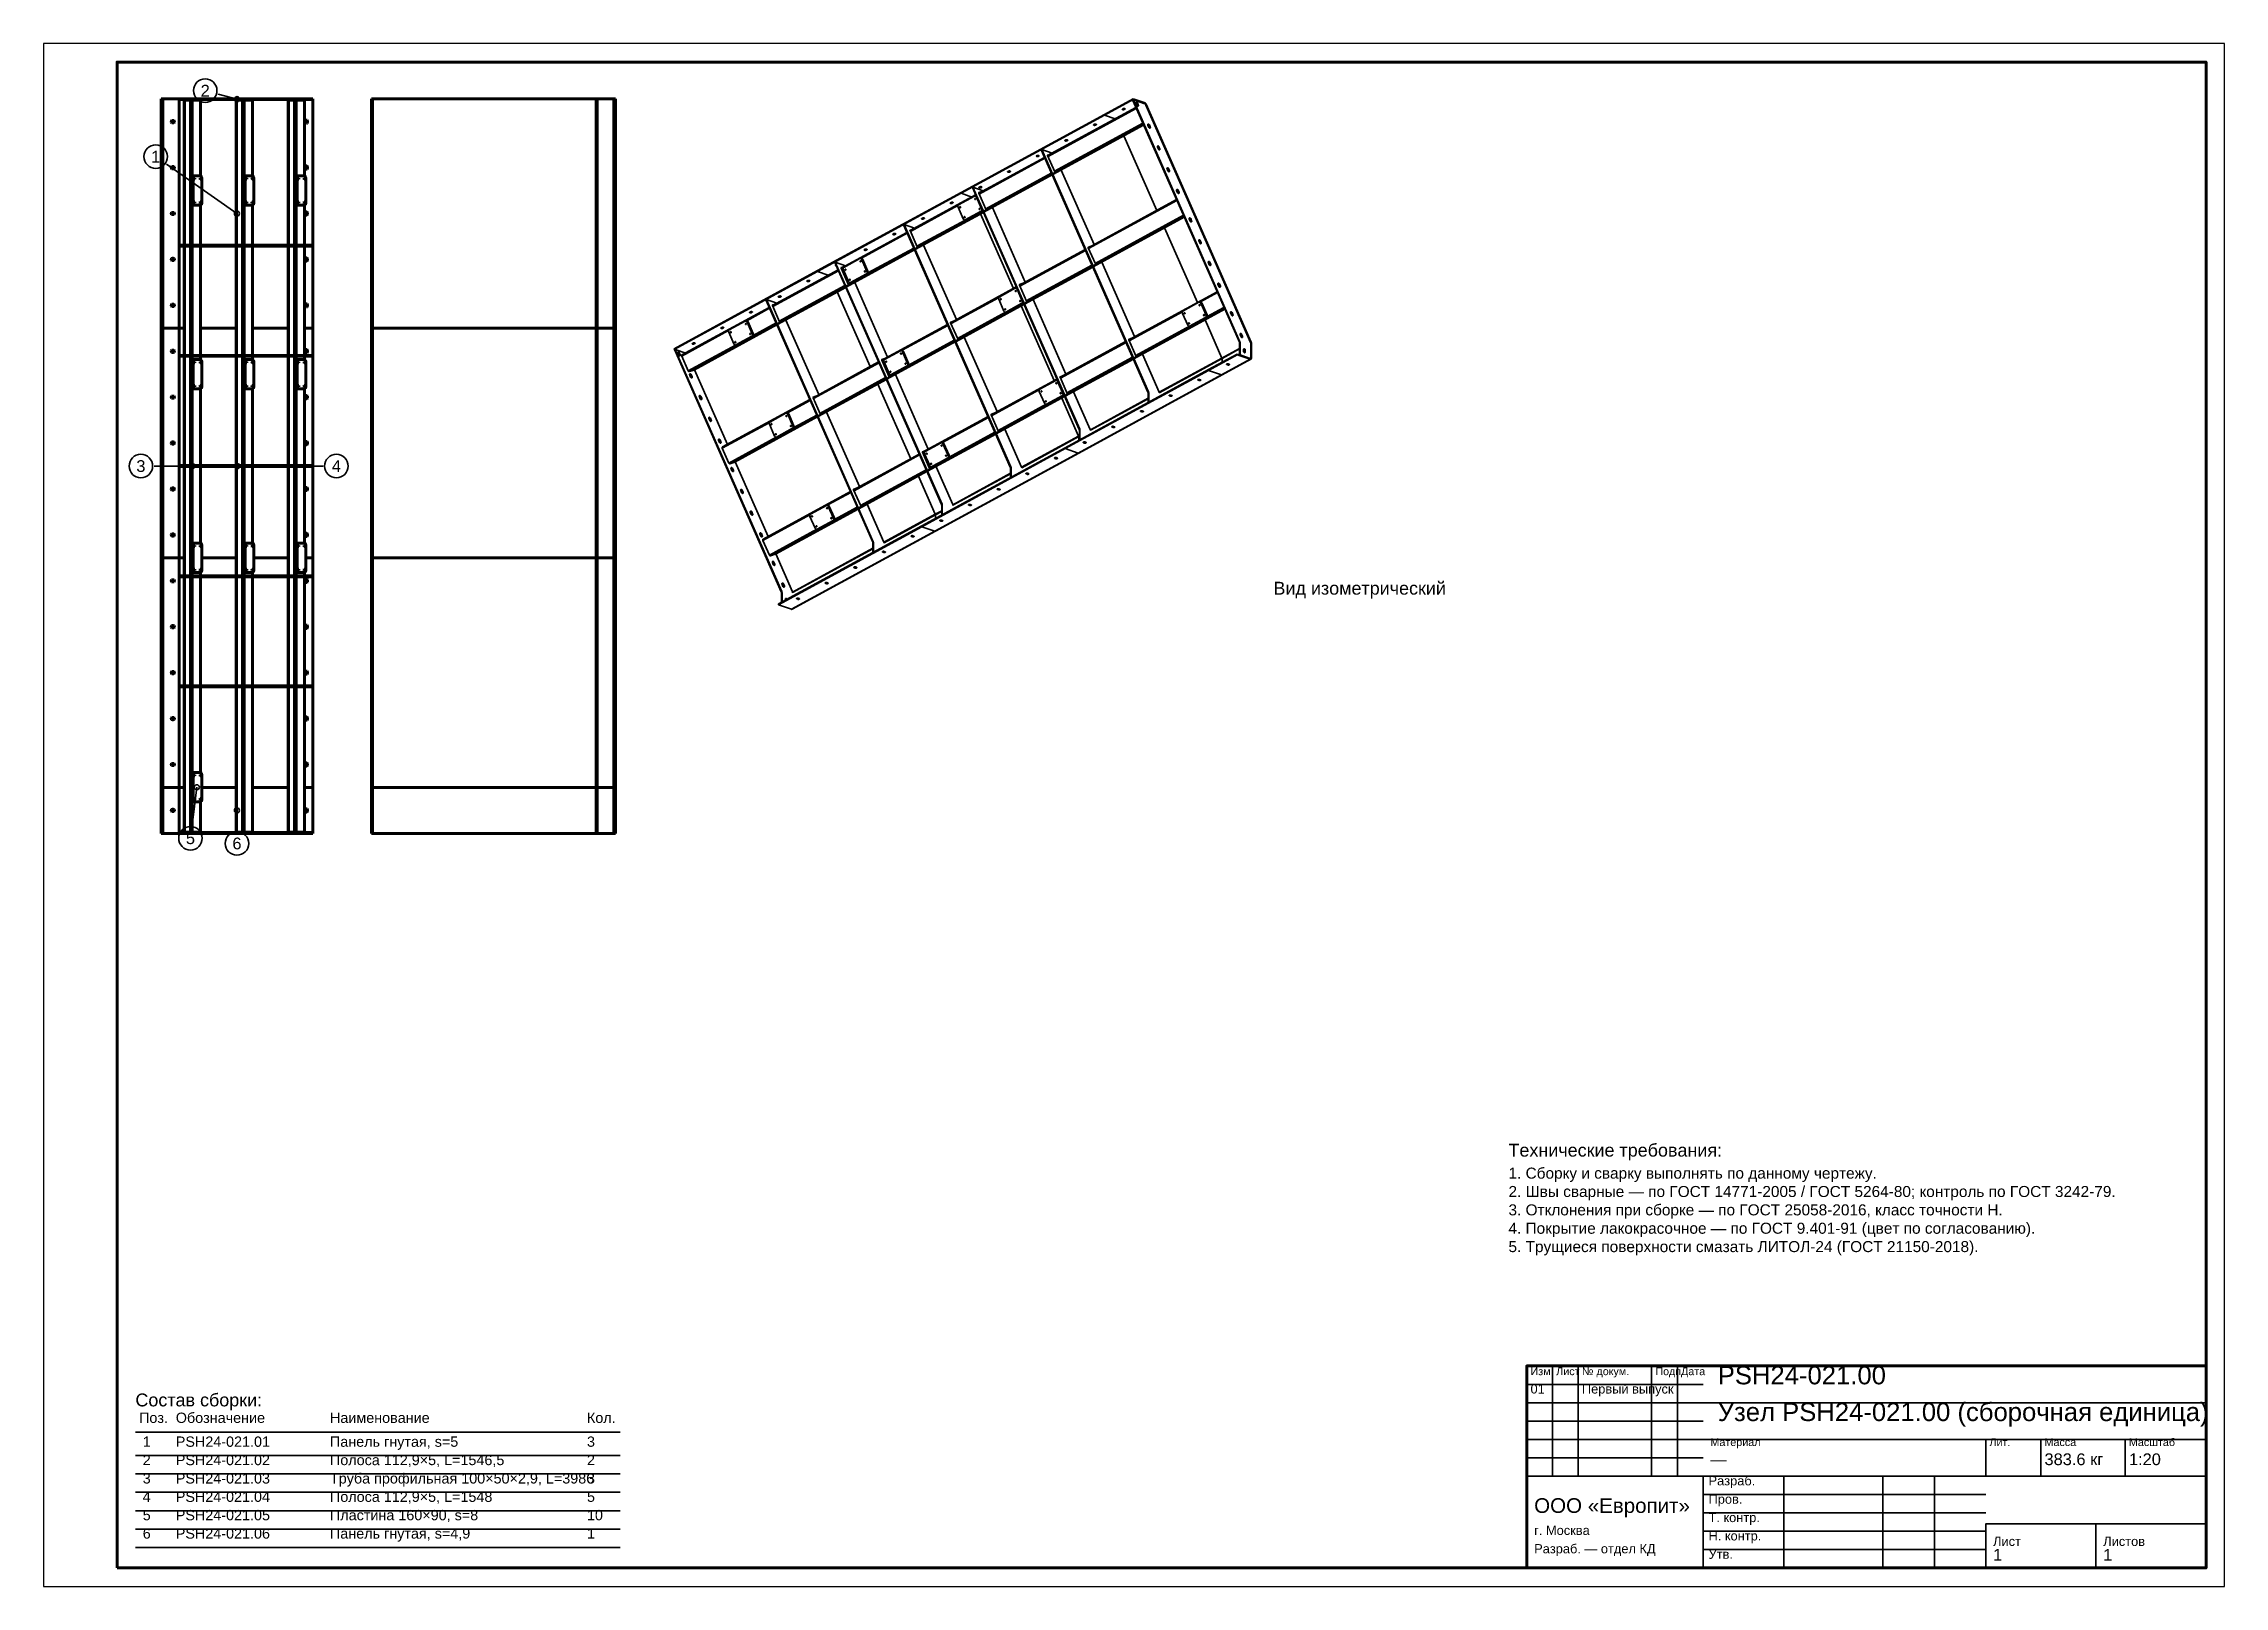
# Model space of a CAD drawing. Header units: millimetres. Extents: x 0 to 594, y 0 to 420.
import ezdxf
from ezdxf.enums import TextEntityAlignment as Align

# ---------------------------------------------------------------- set-up
doc = ezdxf.new("R2010")
doc.units = ezdxf.units.MM
doc.styles.add('GOST', font='Arial')

msp = doc.modelspace()

# ---------------------------------------------------------------- texts
at = {"color": 7, "style": 'GOST'}
for s, p in [('2', (44.02, 407.21)), ('1', (30.54, 389.24)), ('3', (26.49, 305)), ('4', (79.75, 305)), ('5', (40, 203.66)), ('6', (52.66, 202.25))]:
    msp.add_text(s, height=3.2, dxfattribs=at).set_placement(p, align=Align.MIDDLE)
at = {"color": 3, "style": 'GOST'}
for s, height, p in [('Вид изометрический', 3.5, (334.99, 269.99)), ('Технические требования:', 3.5, (399, 117)), ('1. Сборку и сварку выполнять по данному чертежу.', 3, (399, 111)), ('2. Швы сварные — по ГОСТ 14771-2005 / ГОСТ 5264-80; контроль по ГОСТ 3242-79.', 3, (399, 106)), ('3. Отклонения при сборке — по ГОСТ 25058-2016, класс точности Н.', 3, (399, 101)), ('4. Покрытие лакокрасочное — по ГОСТ 9.401-91 (цвет по согласованию).', 3, (399, 96)), ('5. Трущиеся поверхности смазать ЛИТОЛ-24 (ГОСТ 21150-2018).', 3, (399, 91)), ('Изм.', 2.1, (405, 57.5)), ('Лист', 2.1, (412, 57.5)), ('№ докум.', 2.1, (419, 57.5)), ('Подп.', 2.1, (439, 57.5)), ('Дата', 2.1, (446, 57.5)), ('PSH24-021.00', 5, (456, 55)), ('01', 2.5, (405, 52.5)), ('Первый выпуск', 2.5, (419, 52.5)), ('Состав сборки:', 3.5, (25, 49)), ('Узел PSH24-021.00 (сборочная единица)', 5, (456, 45)), ('Поз.', 2.8, (26, 44.5)), ('Обозначение', 2.8, (36, 44.5)), ('Наименование', 2.8, (78, 44.5)), ('Кол.', 2.8, (148, 44.5)), ('2', 2.8, (27, 33)), ('1', 2.8, (27, 38)), ('PSH24-021.01', 2.8, (36, 38)), ('PSH24-021.02', 2.8, (36, 33)), ('Панель гнутая, s=5', 2.8, (78, 38)), ('Полоса 112,9×5, L=1546,5', 2.8, (78, 33)), ('3', 2.8, (148, 38)), ('2', 2.8, (148, 33)), ('Материал', 2.1, (454, 38.2)), ('Лит.', 2.1, (530, 38.2)), ('383.6 кг', 3.2, (545, 33)), ('Масса', 2.1, (545, 38.2)), ('Масштаб', 2.1, (568, 38.2)), ('1:20', 3.2, (568, 33)), ('3', 2.8, (27, 28)), ('PSH24-021.03', 2.8, (36, 28)), ('Труба профильная 100×50×2,9, L=3986', 2.8, (78, 28)), ('3', 2.8, (148, 28)), ('Разраб.', 2.5, (453.5, 27.5)), ('—', 3.2, (454, 33)), ('4', 2.8, (27, 23)), ('PSH24-021.04', 2.8, (36, 23)), ('Полоса 112,9×5, L=1548', 2.8, (78, 23)), ('5', 2.8, (148, 23)), ('ООО «Европит»', 4, (406, 20)), ('Пров.', 2.5, (453.5, 22.5)), ('5', 2.8, (27, 18)), ('PSH24-021.05', 2.8, (36, 18)), ('Пластина 160×90, s=8', 2.8, (78, 18)), ('10', 2.8, (148, 18)), ('Т. контр.', 2.5, (453.5, 17.5)), ('6', 2.8, (27, 13)), ('PSH24-021.06', 2.8, (36, 13)), ('Панель гнутая, s=4,9', 2.8, (78, 13)), ('1', 2.8, (148, 13)), ('г. Москва', 2.5, (406, 14)), ('Н. контр.', 2.5, (453.5, 12.5)), ('Лист', 2.5, (531, 11)), ('Листов', 2.5, (561, 11)), ('Разраб. — отдел КД', 2.5, (406, 9)), ('Утв.', 2.5, (453.5, 7.5)), ('1', 3.2, (531, 7)), ('1', 3.2, (561, 7))]:
    msp.add_text(s, height=height, dxfattribs=at).set_placement(p)

# ---------------------------------------------------------------- linework, layer by layer
at = {"color": 1, "lineweight": 70}
for p, q in [((32, 405), (32, 342.5)), ((32.01, 405), (32, 405)), ((32, 405), (32, 405)), ((32.03, 405), (32.01, 405)), ((32.05, 405), (32.03, 405)), ((32.08, 405), (32.05, 405)), ((32.11, 405), (32.08, 405)), ((32.15, 405), (32.11, 405)), ((32.19, 405), (32.15, 405)), ((32.23, 405), (32.19, 405)), ((32.28, 405), (32.23, 405)), ((32.33, 405), (32.28, 405)), ((32.39, 405), (32.33, 405)), ((32.44, 405), (32.39, 405)), ((32.5, 405), (32.44, 405)), ((36.95, 405), (32.5, 405)), ((32.5, 405), (32.5, 342.5)), ((36.95, 405), (73.18, 405)), ((36.95, 342.5), (36.95, 405)), ((36.95, 404.75), (73.18, 404.75)), ((38.25, 404.65), (38.24, 404.65)), ((38.24, 404.65), (38.24, 404.65)), ((38.24, 404.65), (38.24, 404.65)), ((38.24, 404.65), (38.24, 404.65)), ((38.24, 404.65), (38.25, 404.65)), ((38.24, 404.65), (38.24, 365.12)), ((38.26, 404.65), (38.25, 404.65)), ((38.25, 404.65), (38.25, 404.65)), ((38.25, 404.65), (38.25, 404.65)), ((38.25, 404.65), (38.25, 404.65)), ((38.25, 404.65), (38.25, 404.65)), ((38.25, 404.65), (38.25, 404.65)), ((38.25, 404.65), (38.26, 404.65)), ((38.27, 404.65), (38.26, 404.65)), ((38.26, 404.65), (38.26, 404.65)), ((38.26, 404.65), (38.26, 404.65)), ((38.26, 404.65), (38.27, 404.65)), ((38.28, 404.65), (38.27, 404.65)), ((38.27, 404.65), (38.27, 404.65)), ((38.27, 404.65), (38.27, 404.65)), ((38.27, 404.65), (38.28, 404.65)), ((38.29, 404.65), (38.28, 404.65)), ((38.28, 404.65), (38.29, 404.65)), ((38.31, 404.65), (38.29, 404.65)), ((38.32, 404.65), (38.31, 404.65)), ((38.34, 404.65), (38.32, 404.65)), ((38.35, 404.65), (38.34, 404.65)), ((38.37, 404.65), (38.35, 404.65)), ((38.39, 404.65), (38.37, 404.65)), ((40.02, 404.65), (38.39, 404.65)), ((38.39, 404.65), (38.39, 365.12)), ((40.05, 404.65), (40.02, 404.65)), ((40.02, 404.65), (40.02, 365.12)), ((40.08, 404.65), (40.05, 404.65)), ((40.11, 404.65), (40.08, 404.65)), ((40.14, 404.65), (40.11, 404.65)), ((40.18, 404.65), (40.14, 404.65)), ((40.21, 404.65), (40.18, 404.65)), ((40.24, 404.65), (40.21, 404.65)), ((40.28, 404.65), (40.24, 404.65)), ((40.31, 404.65), (40.28, 404.65)), ((40.34, 404.65), (40.31, 404.65)), ((40.36, 404.65), (40.34, 404.65)), ((40.39, 404.65), (40.36, 404.65)), ((40.41, 404.65), (40.39, 404.65)), ((40.43, 404.65), (40.41, 404.65)), ((42.69, 404.65), (40.43, 404.65)), ((40.43, 404.65), (40.43, 383.72)), ((42.69, 404.65), (42.7, 404.65)), ((42.7, 404.65), (42.69, 404.65)), ((42.69, 404.65), (42.69, 384)), ((42.7, 404.65), (42.71, 404.65)), ((42.71, 404.65), (42.7, 404.65)), ((42.71, 404.65), (42.71, 404.65)), ((42.71, 404.65), (42.72, 404.65)), ((42.72, 404.65), (42.71, 404.65)), ((42.71, 404.65), (42.71, 404.65)), ((42.72, 404.65), (42.72, 404.65)), ((42.72, 404.65), (42.72, 404.65)), ((42.72, 404.65), (42.73, 404.65)), ((42.73, 404.65), (42.72, 404.65)), ((42.72, 404.65), (42.72, 404.65)), ((42.72, 404.65), (42.72, 404.65)), ((42.73, 404.65), (42.73, 404.65)), ((42.73, 404.65), (42.73, 404.65)), ((42.73, 404.65), (42.73, 404.65)), ((42.73, 404.65), (42.74, 404.65)), ((42.74, 404.65), (42.73, 404.65)), ((42.73, 404.65), (42.73, 404.65)), ((42.73, 404.65), (42.73, 404.65)), ((42.73, 404.65), (42.73, 404.65)), ((42.74, 404.65), (42.74, 404.65)), ((42.74, 404.65), (42.74, 404.65)), ((42.74, 404.65), (42.74, 404.65)), ((42.74, 404.65), (42.74, 404.65)), ((42.74, 404.65), (42.74, 404.65)), ((42.74, 404.65), (42.74, 404.65)), ((42.74, 404.65), (42.74, 384)), ((52.42, 404.65), (52.41, 404.65)), ((52.41, 404.65), (52.41, 404.65)), ((52.41, 404.65), (52.41, 404.65)), ((52.41, 404.65), (52.41, 404.65)), ((52.41, 404.65), (52.41, 404.65)), ((52.41, 404.65), (52.41, 404.65)), ((52.41, 404.65), (52.41, 404.65)), ((52.41, 404.65), (52.41, 404.65)), ((52.41, 404.65), (52.41, 404.65)), ((52.41, 404.65), (52.41, 404.65)), ((52.41, 404.65), (52.42, 404.65)), ((52.41, 404.65), (52.41, 365.12)), ((52.43, 404.65), (52.42, 404.65)), ((52.42, 404.65), (52.42, 404.65)), ((52.42, 404.65), (52.42, 404.65)), ((52.42, 404.65), (52.43, 404.65)), ((52.44, 404.65), (52.43, 404.65)), ((52.43, 404.65), (52.43, 404.65)), ((52.43, 404.65), (52.44, 404.65)), ((52.45, 404.65), (52.44, 404.65)), ((52.44, 404.65), (52.44, 404.65)), ((52.44, 404.65), (52.45, 404.65)), ((52.46, 404.65), (52.45, 404.65)), ((52.47, 404.65), (52.46, 404.65)), ((52.48, 404.65), (52.47, 404.65)), ((52.5, 404.65), (52.48, 404.65)), ((52.52, 404.65), (52.5, 404.65)), ((52.53, 404.65), (52.52, 404.65)), ((52.55, 404.65), (52.53, 404.65)), ((54.18, 404.65), (52.55, 404.65)), ((52.55, 404.65), (52.55, 365.12)), ((54.21, 404.65), (54.18, 404.65)), ((54.18, 404.65), (54.18, 365.12)), ((54.24, 404.65), (54.21, 404.65)), ((54.27, 404.65), (54.24, 404.65)), ((54.31, 404.65), (54.27, 404.65)), ((54.34, 404.65), (54.31, 404.65)), ((54.37, 404.65), (54.34, 404.65)), ((54.41, 404.65), (54.37, 404.65)), ((54.44, 404.65), (54.41, 404.65)), ((54.47, 404.65), (54.44, 404.65)), ((54.5, 404.65), (54.47, 404.65)), ((54.53, 404.65), (54.5, 404.65)), ((54.55, 404.65), (54.53, 404.65)), ((54.57, 404.65), (54.55, 404.65)), ((54.59, 404.65), (54.57, 404.65)), ((56.86, 404.65), (54.59, 404.65)), ((54.59, 404.65), (54.59, 383.72)), ((56.86, 404.65), (56.86, 404.65)), ((56.86, 404.65), (56.87, 404.65)), ((56.87, 404.65), (56.86, 404.65)), ((56.86, 404.65), (56.86, 404.65)), ((56.86, 404.65), (56.86, 384)), ((56.87, 404.65), (56.87, 404.65)), ((56.87, 404.65), (56.88, 404.65)), ((56.88, 404.65), (56.87, 404.65)), ((56.87, 404.65), (56.87, 404.65)), ((56.88, 404.65), (56.88, 404.65)), ((56.88, 404.65), (56.89, 404.65)), ((56.89, 404.65), (56.88, 404.65)), ((56.88, 404.65), (56.88, 404.65)), ((56.89, 404.65), (56.89, 404.65)), ((56.89, 404.65), (56.89, 404.65)), ((56.89, 404.65), (56.9, 404.65)), ((56.9, 404.65), (56.89, 404.65)), ((56.89, 404.65), (56.89, 404.65)), ((56.89, 404.65), (56.89, 404.65)), ((56.9, 404.65), (56.9, 404.65)), ((56.9, 404.65), (56.9, 404.65)), ((56.9, 404.65), (56.9, 404.65)), ((56.9, 404.65), (56.9, 404.65)), ((56.9, 404.65), (56.9, 404.65)), ((56.9, 404.65), (56.9, 404.65)), ((56.9, 404.65), (56.9, 404.65)), ((56.9, 404.65), (56.9, 404.65)), ((56.9, 404.65), (56.9, 404.65)), ((56.9, 404.65), (56.9, 404.65)), ((56.9, 404.65), (56.9, 384)), ((66.58, 404.65), (66.57, 404.65)), ((66.57, 404.65), (66.57, 404.65)), ((66.57, 404.65), (66.57, 404.65)), ((66.57, 404.65), (66.57, 404.65)), ((66.57, 404.65), (66.57, 404.65)), ((66.57, 404.65), (66.57, 404.65)), ((66.57, 404.65), (66.57, 404.65)), ((66.57, 404.65), (66.58, 404.65)), ((66.57, 404.65), (66.57, 365.12)), ((66.59, 404.65), (66.58, 404.65)), ((66.58, 404.65), (66.58, 404.65)), ((66.58, 404.65), (66.58, 404.65)), ((66.58, 404.65), (66.58, 404.65)), ((66.58, 404.65), (66.58, 404.65)), ((66.58, 404.65), (66.59, 404.65)), ((66.6, 404.65), (66.59, 404.65)), ((66.59, 404.65), (66.59, 404.65)), ((66.59, 404.65), (66.6, 404.65)), ((66.61, 404.65), (66.6, 404.65)), ((66.6, 404.65), (66.6, 404.65)), ((66.6, 404.65), (66.61, 404.65)), ((66.62, 404.65), (66.61, 404.65)), ((66.61, 404.65), (66.61, 404.65)), ((66.63, 404.65), (66.62, 404.65)), ((66.65, 404.65), (66.63, 404.65)), ((66.66, 404.65), (66.65, 404.65)), ((66.68, 404.65), (66.66, 404.65)), ((66.7, 404.65), (66.68, 404.65)), ((66.72, 404.65), (66.7, 404.65)), ((68.34, 404.65), (66.72, 404.65)), ((66.72, 404.65), (66.72, 365.12)), ((68.37, 404.65), (68.34, 404.65)), ((68.34, 404.65), (68.34, 365.12)), ((68.41, 404.65), (68.37, 404.65)), ((68.44, 404.65), (68.41, 404.65)), ((68.47, 404.65), (68.44, 404.65)), ((68.5, 404.65), (68.47, 404.65)), ((68.54, 404.65), (68.5, 404.65)), ((68.57, 404.65), (68.54, 404.65)), ((68.6, 404.65), (68.57, 404.65)), ((68.63, 404.65), (68.6, 404.65)), ((68.66, 404.65), (68.63, 404.65)), ((68.69, 404.65), (68.66, 404.65)), ((68.72, 404.65), (68.69, 404.65)), ((68.74, 404.65), (68.72, 404.65)), ((68.76, 404.65), (68.74, 404.65)), ((71.02, 404.65), (68.76, 404.65)), ((68.76, 404.65), (68.76, 383.72)), ((68.9, 404.65), (68.9, 404.75)), ((69.11, 404.65), (69.11, 404.75)), ((71.02, 404.65), (71.03, 404.65)), ((71.03, 404.65), (71.02, 404.65)), ((71.02, 404.65), (71.02, 384)), ((71.03, 404.65), (71.03, 404.65)), ((71.03, 404.65), (71.04, 404.65)), ((71.04, 404.65), (71.03, 404.65)), ((71.03, 404.65), (71.03, 404.65)), ((71.04, 404.65), (71.04, 404.65)), ((71.04, 404.65), (71.05, 404.65)), ((71.05, 404.65), (71.04, 404.65)), ((71.04, 404.65), (71.04, 404.65)), ((71.05, 404.65), (71.05, 404.65)), ((71.05, 404.65), (71.05, 404.65)), ((71.05, 404.65), (71.06, 404.65)), ((71.06, 404.65), (71.05, 404.65)), ((71.05, 404.65), (71.05, 404.65)), ((71.05, 404.65), (71.05, 404.65)), ((71.06, 404.65), (71.06, 404.65)), ((71.06, 404.65), (71.06, 404.65)), ((71.06, 404.65), (71.06, 404.65)), ((71.06, 404.65), (71.06, 404.65)), ((71.06, 404.65), (71.06, 404.65)), ((71.06, 404.65), (71.06, 404.65)), ((71.06, 404.65), (71.06, 404.65)), ((71.06, 404.65), (71.06, 404.65)), ((71.06, 404.65), (71.06, 404.65)), ((71.06, 404.65), (71.06, 404.65)), ((71.06, 404.65), (71.06, 404.65)), ((71.06, 404.65), (71.06, 404.65)), ((71.06, 404.65), (71.06, 384)), ((73.18, 404.75), (73.18, 405)), ((73.32, 405), (73.18, 405)), ((73.32, 342.5), (73.32, 405)), ((89.32, 405), (89.32, 342.5)), ((89.33, 405), (89.32, 405)), ((89.32, 405), (89.32, 405)), ((89.34, 405), (89.33, 405)), ((89.33, 405), (89.33, 405)), ((89.36, 405), (89.34, 405)), ((89.37, 405), (89.36, 405)), ((89.39, 405), (89.37, 405)), ((89.41, 405), (89.39, 405)), ((89.43, 405), (89.41, 405)), ((89.45, 405), (89.43, 405)), ((89.48, 405), (89.45, 405)), ((89.5, 405), (89.48, 405)), ((89.53, 405), (89.5, 405)), ((89.56, 405), (89.53, 405)), ((150.5, 405), (89.56, 405)), ((89.56, 405), (89.56, 342.5)), ((150.52, 405), (150.5, 405)), ((150.5, 405), (150.5, 342.5)), ((150.53, 405), (150.52, 405)), ((150.55, 405), (150.53, 405)), ((150.57, 405), (150.55, 405)), ((150.59, 405), (150.57, 405)), ((150.61, 405), (150.59, 405)), ((150.62, 405), (150.61, 405)), ((150.64, 405), (150.62, 405)), ((150.66, 405), (150.64, 405)), ((150.68, 405), (150.66, 405)), ((150.7, 405), (150.68, 405)), ((150.72, 405), (150.7, 405)), ((150.74, 405), (150.72, 405)), ((150.76, 405), (150.74, 405)), ((155.29, 405), (150.76, 405)), ((150.76, 405), (150.76, 342.5)), ((155.34, 405), (155.29, 405)), ((155.29, 405), (155.29, 342.5)), ((155.4, 405), (155.34, 405)), ((155.45, 405), (155.4, 405)), ((155.51, 405), (155.45, 405)), ((155.55, 405), (155.51, 405)), ((155.6, 405), (155.55, 405)), ((155.64, 405), (155.6, 405)), ((155.68, 405), (155.64, 405)), ((155.71, 405), (155.68, 405)), ((155.74, 405), (155.71, 405)), ((155.76, 405), (155.74, 405)), ((155.78, 405), (155.76, 405)), ((155.79, 405), (155.78, 405)), ((155.79, 405), (155.79, 405)), ((155.79, 405), (155.79, 342.5)), ((34.76, 398.84), (34.75, 398.75)), ((34.75, 398.75), (34.76, 398.66)), ((34.81, 398.93), (34.76, 398.84)), ((34.76, 398.66), (34.81, 398.57)), ((34.87, 398.99), (34.81, 398.93)), ((34.81, 398.57), (34.87, 398.51)), ((34.96, 399.04), (34.87, 398.99)), ((34.87, 398.51), (34.96, 398.46)), ((35.05, 399.05), (34.96, 399.04)), ((34.96, 398.46), (35.05, 398.45)), ((35.35, 399.05), (35.05, 399.05)), ((35.05, 398.45), (35.35, 398.45)), ((35.44, 399.04), (35.35, 399.05)), ((35.35, 398.45), (35.44, 398.46)), ((35.53, 398.99), (35.44, 399.04)), ((35.44, 398.46), (35.53, 398.51)), ((35.59, 398.93), (35.53, 398.99)), ((35.53, 398.51), (35.59, 398.57)), ((35.64, 398.84), (35.59, 398.93)), ((35.59, 398.57), (35.64, 398.66)), ((35.65, 398.75), (35.64, 398.84)), ((35.64, 398.66), (35.65, 398.75)), ((71.29, 398.99), (71.27, 398.9)), ((71.27, 398.9), (71.27, 398.6)), ((71.27, 398.6), (71.29, 398.51)), ((71.33, 399.08), (71.29, 398.99)), ((71.29, 398.51), (71.33, 398.42)), ((71.4, 399.14), (71.33, 399.08)), ((71.33, 398.42), (71.4, 398.36)), ((71.48, 399.19), (71.4, 399.14)), ((71.4, 398.36), (71.48, 398.31)), ((71.57, 399.2), (71.48, 399.19)), ((71.48, 398.31), (71.57, 398.3)), ((71.66, 399.19), (71.57, 399.2)), ((71.57, 398.3), (71.66, 398.31)), ((71.75, 399.14), (71.66, 399.19)), ((71.66, 398.31), (71.75, 398.36)), ((71.81, 399.08), (71.75, 399.14)), ((71.75, 398.36), (71.81, 398.42)), ((71.86, 398.99), (71.81, 399.08)), ((71.81, 398.42), (71.86, 398.51)), ((71.87, 398.9), (71.86, 398.99)), ((71.86, 398.51), (71.87, 398.6)), ((71.87, 398.6), (71.87, 398.9)), ((34.76, 386.34), (34.75, 386.25)), ((34.75, 386.25), (34.76, 386.16)), ((34.81, 386.43), (34.76, 386.34)), ((34.76, 386.16), (34.81, 386.07)), ((34.87, 386.49), (34.81, 386.43)), ((34.96, 386.54), (34.87, 386.49)), ((35.05, 386.55), (34.96, 386.54)), ((35.35, 386.55), (35.05, 386.55)), ((35.44, 386.54), (35.35, 386.55)), ((35.53, 386.49), (35.44, 386.54)), ((35.59, 386.43), (35.53, 386.49)), ((35.64, 386.34), (35.59, 386.43)), ((35.59, 386.07), (35.64, 386.16)), ((35.65, 386.25), (35.64, 386.34)), ((35.64, 386.16), (35.65, 386.25)), ((71.29, 386.49), (71.27, 386.4)), ((71.27, 386.4), (71.27, 386.1)), ((71.33, 386.58), (71.29, 386.49)), ((71.4, 386.64), (71.33, 386.58)), ((71.48, 386.69), (71.4, 386.64)), ((71.57, 386.7), (71.48, 386.69)), ((71.66, 386.69), (71.57, 386.7)), ((71.75, 386.64), (71.66, 386.69)), ((71.81, 386.58), (71.75, 386.64)), ((71.86, 386.49), (71.81, 386.58)), ((71.87, 386.4), (71.86, 386.49)), ((71.87, 386.1), (71.87, 386.4)), ((34.81, 386.07), (34.87, 386.01)), ((34.87, 386.01), (34.96, 385.96)), ((34.96, 385.96), (35.05, 385.95)), ((35.05, 385.95), (35.35, 385.95)), ((35.35, 385.95), (35.44, 385.96)), ((35.44, 385.96), (35.53, 386.01)), ((35.53, 386.01), (35.59, 386.07)), ((40.4, 383.5), (40.41, 383.6)), ((40.4, 376.5), (40.4, 383.5)), ((40.75, 383.5), (40.4, 383.5)), ((40.41, 383.6), (40.42, 383.69)), ((40.42, 383.69), (40.45, 383.78)), ((40.45, 383.78), (40.48, 383.85)), ((40.48, 383.85), (40.52, 383.92)), ((40.52, 383.92), (40.56, 383.96)), ((40.56, 383.96), (40.61, 383.99)), ((40.61, 383.99), (40.66, 384)), ((40.66, 384), (41, 384)), ((40.77, 383.69), (40.75, 383.6)), ((40.75, 383.6), (40.75, 383.5)), ((40.75, 383.5), (40.75, 376.5)), ((40.79, 383.78), (40.77, 383.69)), ((40.82, 383.85), (40.79, 383.78)), ((40.86, 383.92), (40.82, 383.85)), ((40.9, 383.96), (40.86, 383.92)), ((40.95, 383.99), (40.9, 383.96)), ((41, 384), (40.95, 383.99)), ((42.81, 384), (41, 384)), ((41.07, 383.36), (41.05, 383.31)), ((41.05, 383.31), (41.05, 383.25)), ((41.05, 383.25), (41.05, 383.19)), ((41.05, 383.19), (41.07, 383.14)), ((41.1, 383.4), (41.07, 383.36)), ((41.07, 383.14), (41.1, 383.1)), ((41.13, 383.41), (41.1, 383.4)), ((41.1, 383.1), (41.13, 383.09)), ((41.16, 383.4), (41.13, 383.41)), ((41.13, 383.09), (41.16, 383.1)), ((41.19, 383.36), (41.16, 383.4)), ((41.16, 383.1), (41.19, 383.14)), ((41.21, 383.31), (41.19, 383.36)), ((41.19, 383.14), (41.21, 383.19)), ((41.22, 383.25), (41.21, 383.31)), ((41.21, 383.19), (41.22, 383.25)), ((42.6, 383.31), (42.59, 383.25)), ((42.59, 383.25), (42.6, 383.19)), ((42.62, 383.36), (42.6, 383.31)), ((42.6, 383.19), (42.62, 383.14)), ((42.65, 383.4), (42.62, 383.36)), ((42.62, 383.14), (42.65, 383.1)), ((42.68, 383.41), (42.65, 383.4)), ((42.65, 383.1), (42.68, 383.09)), ((42.71, 383.4), (42.68, 383.41)), ((42.68, 383.09), (42.71, 383.1)), ((42.74, 383.36), (42.71, 383.4)), ((42.71, 383.1), (42.74, 383.14)), ((42.75, 383.31), (42.74, 383.36)), ((42.74, 383.14), (42.75, 383.19)), ((42.76, 383.25), (42.75, 383.31)), ((42.75, 383.19), (42.76, 383.25)), ((42.86, 383.99), (42.81, 384)), ((42.9, 383.96), (42.86, 383.99)), ((42.95, 383.92), (42.9, 383.96)), ((42.99, 383.85), (42.95, 383.92)), ((43.02, 383.78), (42.99, 383.85)), ((43.04, 383.69), (43.02, 383.78)), ((43.06, 383.6), (43.04, 383.69)), ((43.06, 383.5), (43.06, 383.6)), ((43.06, 376.5), (43.06, 383.5)), ((54.57, 383.6), (54.59, 383.69)), ((54.57, 383.5), (54.57, 383.6)), ((54.57, 376.5), (54.57, 383.5)), ((54.91, 383.5), (54.57, 383.5)), ((54.59, 383.69), (54.61, 383.78)), ((54.61, 383.78), (54.64, 383.85)), ((54.64, 383.85), (54.68, 383.92)), ((54.68, 383.92), (54.73, 383.96)), ((54.73, 383.96), (54.77, 383.99)), ((54.77, 383.99), (54.82, 384)), ((54.82, 384), (55.17, 384)), ((54.93, 383.69), (54.91, 383.6)), ((54.91, 383.6), (54.91, 383.5)), ((54.91, 383.5), (54.91, 376.5)), ((54.95, 383.78), (54.93, 383.69)), ((54.98, 383.85), (54.95, 383.78)), ((55.02, 383.92), (54.98, 383.85)), ((55.07, 383.96), (55.02, 383.92)), ((55.12, 383.99), (55.07, 383.96)), ((55.17, 384), (55.12, 383.99)), ((56.97, 384), (55.17, 384)), ((55.22, 383.31), (55.21, 383.25)), ((55.21, 383.25), (55.22, 383.19)), ((55.24, 383.36), (55.22, 383.31)), ((55.22, 383.19), (55.24, 383.14)), ((55.26, 383.4), (55.24, 383.36)), ((55.24, 383.14), (55.26, 383.1)), ((55.3, 383.41), (55.26, 383.4)), ((55.26, 383.1), (55.3, 383.09)), ((55.33, 383.4), (55.3, 383.41)), ((55.3, 383.09), (55.33, 383.1)), ((55.35, 383.36), (55.33, 383.4)), ((55.33, 383.1), (55.35, 383.14)), ((55.37, 383.31), (55.35, 383.36)), ((55.35, 383.14), (55.37, 383.19)), ((55.38, 383.25), (55.37, 383.31)), ((55.37, 383.19), (55.38, 383.25)), ((56.78, 383.36), (56.76, 383.31)), ((56.76, 383.31), (56.76, 383.25)), ((56.76, 383.25), (56.76, 383.19)), ((56.76, 383.19), (56.78, 383.14)), ((56.81, 383.4), (56.78, 383.36)), ((56.78, 383.14), (56.81, 383.1)), ((56.84, 383.41), (56.81, 383.4)), ((56.81, 383.1), (56.84, 383.09)), ((56.87, 383.4), (56.84, 383.41)), ((56.84, 383.09), (56.87, 383.1)), ((56.9, 383.36), (56.87, 383.4)), ((56.87, 383.1), (56.9, 383.14)), ((56.92, 383.31), (56.9, 383.36)), ((56.9, 383.14), (56.92, 383.19)), ((56.92, 383.25), (56.92, 383.31)), ((56.92, 383.19), (56.92, 383.25)), ((57.02, 383.99), (56.97, 384)), ((57.07, 383.96), (57.02, 383.99)), ((57.11, 383.92), (57.07, 383.96)), ((57.15, 383.85), (57.11, 383.92)), ((57.18, 383.78), (57.15, 383.85)), ((57.21, 383.69), (57.18, 383.78)), ((57.22, 383.6), (57.21, 383.69)), ((57.23, 383.5), (57.22, 383.6)), ((57.23, 376.5), (57.23, 383.5)), ((68.73, 383.5), (68.74, 383.6)), ((68.73, 376.5), (68.73, 383.5)), ((69.07, 383.5), (68.73, 383.5)), ((68.74, 383.6), (68.75, 383.69)), ((68.75, 383.69), (68.77, 383.78)), ((68.77, 383.78), (68.81, 383.85)), ((68.81, 383.85), (68.84, 383.92)), ((68.84, 383.92), (68.89, 383.96)), ((68.89, 383.96), (68.94, 383.99)), ((68.94, 383.99), (68.99, 384)), ((68.99, 384), (69.33, 384)), ((69.08, 383.6), (69.07, 383.5)), ((69.07, 383.5), (69.07, 376.5)), ((69.09, 383.69), (69.08, 383.6)), ((69.12, 383.78), (69.09, 383.69)), ((69.15, 383.85), (69.12, 383.78)), ((69.19, 383.92), (69.15, 383.85)), ((69.23, 383.96), (69.19, 383.92)), ((69.28, 383.99), (69.23, 383.96)), ((69.33, 384), (69.28, 383.99)), ((71.13, 384), (69.33, 384)), ((69.4, 383.36), (69.38, 383.31)), ((69.38, 383.31), (69.38, 383.25)), ((69.38, 383.25), (69.38, 383.19)), ((69.38, 383.19), (69.4, 383.14)), ((69.43, 383.4), (69.4, 383.36)), ((69.4, 383.14), (69.43, 383.1)), ((69.46, 383.41), (69.43, 383.4)), ((69.43, 383.1), (69.46, 383.09)), ((69.49, 383.4), (69.46, 383.41)), ((69.46, 383.09), (69.49, 383.1)), ((69.52, 383.36), (69.49, 383.4)), ((69.49, 383.1), (69.52, 383.14)), ((69.54, 383.31), (69.52, 383.36)), ((69.52, 383.14), (69.54, 383.19)), ((69.54, 383.25), (69.54, 383.31)), ((69.54, 383.19), (69.54, 383.25)), ((70.93, 383.31), (70.92, 383.25)), ((70.92, 383.25), (70.93, 383.19)), ((70.95, 383.36), (70.93, 383.31)), ((70.93, 383.19), (70.95, 383.14)), ((70.97, 383.4), (70.95, 383.36)), ((70.95, 383.14), (70.97, 383.1)), ((71, 383.41), (70.97, 383.4)), ((70.97, 383.1), (71, 383.09)), ((71.04, 383.4), (71, 383.41)), ((71, 383.09), (71.04, 383.1)), ((71.06, 383.36), (71.04, 383.4)), ((71.04, 383.1), (71.06, 383.14)), ((71.08, 383.31), (71.06, 383.36)), ((71.06, 383.14), (71.08, 383.19)), ((71.09, 383.25), (71.08, 383.31)), ((71.08, 383.19), (71.09, 383.25)), ((71.18, 383.99), (71.13, 384)), ((71.23, 383.96), (71.18, 383.99)), ((71.28, 383.92), (71.23, 383.96)), ((71.27, 386.1), (71.29, 386.01)), ((71.32, 383.85), (71.28, 383.92)), ((71.29, 386.01), (71.33, 385.92)), ((71.35, 383.78), (71.32, 383.85)), ((71.33, 385.92), (71.4, 385.86)), ((71.37, 383.69), (71.35, 383.78)), ((71.39, 383.6), (71.37, 383.69)), ((71.39, 383.5), (71.39, 383.6)), ((71.39, 376.5), (71.39, 383.5)), ((71.4, 385.86), (71.48, 385.81)), ((71.48, 385.81), (71.57, 385.8)), ((71.57, 385.8), (71.66, 385.81)), ((71.66, 385.81), (71.75, 385.86)), ((71.75, 385.86), (71.81, 385.92)), ((71.81, 385.92), (71.86, 386.01)), ((71.86, 386.01), (71.87, 386.1)), ((40.41, 376.4), (40.4, 376.5)), ((40.4, 376.5), (40.75, 376.5)), ((40.42, 376.31), (40.41, 376.4)), ((40.45, 376.22), (40.42, 376.31)), ((40.43, 376.28), (40.43, 365.12)), ((40.48, 376.15), (40.45, 376.22)), ((40.52, 376.08), (40.48, 376.15)), ((40.56, 376.04), (40.52, 376.08)), ((40.61, 376.01), (40.56, 376.04)), ((40.66, 376), (40.61, 376.01)), ((41, 376), (40.66, 376)), ((40.75, 376.5), (40.75, 376.4)), ((40.75, 376.4), (40.77, 376.31)), ((40.77, 376.31), (40.79, 376.22)), ((40.79, 376.22), (40.82, 376.15)), ((40.82, 376.15), (40.86, 376.08)), ((40.86, 376.08), (40.9, 376.04)), ((40.9, 376.04), (40.95, 376.01)), ((40.95, 376.01), (41, 376)), ((41, 376), (42.81, 376)), ((41.07, 376.86), (41.05, 376.81)), ((41.05, 376.81), (41.05, 376.75)), ((41.05, 376.75), (41.05, 376.69)), ((41.05, 376.69), (41.07, 376.64)), ((41.1, 376.9), (41.07, 376.86)), ((41.07, 376.64), (41.1, 376.6)), ((41.13, 376.91), (41.1, 376.9)), ((41.1, 376.6), (41.13, 376.59)), ((41.16, 376.9), (41.13, 376.91)), ((41.13, 376.59), (41.16, 376.6)), ((41.19, 376.86), (41.16, 376.9)), ((41.16, 376.6), (41.19, 376.64)), ((41.21, 376.81), (41.19, 376.86)), ((41.19, 376.64), (41.21, 376.69)), ((41.22, 376.75), (41.21, 376.81)), ((41.21, 376.69), (41.22, 376.75)), ((42.6, 376.81), (42.59, 376.75)), ((42.59, 376.75), (42.6, 376.69)), ((42.62, 376.86), (42.6, 376.81)), ((42.6, 376.69), (42.62, 376.64)), ((42.65, 376.9), (42.62, 376.86)), ((42.62, 376.64), (42.65, 376.6)), ((42.68, 376.91), (42.65, 376.9)), ((42.65, 376.6), (42.68, 376.59)), ((42.71, 376.9), (42.68, 376.91)), ((42.68, 376.59), (42.71, 376.6)), ((42.69, 376), (42.69, 365.12)), ((42.74, 376.86), (42.71, 376.9)), ((42.71, 376.6), (42.74, 376.64)), ((42.75, 376.81), (42.74, 376.86)), ((42.74, 376.64), (42.75, 376.69)), ((42.74, 376), (42.74, 365.12)), ((42.76, 376.75), (42.75, 376.81)), ((42.75, 376.69), (42.76, 376.75)), ((42.81, 376), (42.86, 376.01)), ((42.86, 376.01), (42.9, 376.04)), ((42.9, 376.04), (42.95, 376.08)), ((42.95, 376.08), (42.99, 376.15)), ((42.99, 376.15), (43.02, 376.22)), ((43.02, 376.22), (43.04, 376.31)), ((43.04, 376.31), (43.06, 376.4)), ((43.06, 376.4), (43.06, 376.5)), ((54.57, 376.4), (54.57, 376.5)), ((54.57, 376.5), (54.91, 376.5)), ((54.59, 376.31), (54.57, 376.4)), ((54.61, 376.22), (54.59, 376.31)), ((54.59, 376.28), (54.59, 365.12)), ((54.64, 376.15), (54.61, 376.22)), ((54.68, 376.08), (54.64, 376.15)), ((54.73, 376.04), (54.68, 376.08)), ((54.77, 376.01), (54.73, 376.04)), ((54.82, 376), (54.77, 376.01)), ((55.17, 376), (54.82, 376)), ((54.91, 376.5), (54.91, 376.4)), ((54.91, 376.4), (54.93, 376.31)), ((54.93, 376.31), (54.95, 376.22)), ((54.95, 376.22), (54.98, 376.15)), ((54.98, 376.15), (55.02, 376.08)), ((55.02, 376.08), (55.07, 376.04)), ((55.07, 376.04), (55.12, 376.01)), ((55.12, 376.01), (55.17, 376)), ((55.17, 376), (56.97, 376)), ((55.22, 376.81), (55.21, 376.75)), ((55.21, 376.75), (55.22, 376.69)), ((55.24, 376.86), (55.22, 376.81)), ((55.22, 376.69), (55.24, 376.64)), ((55.26, 376.9), (55.24, 376.86)), ((55.24, 376.64), (55.26, 376.6)), ((55.3, 376.91), (55.26, 376.9)), ((55.26, 376.6), (55.3, 376.59)), ((55.33, 376.9), (55.3, 376.91)), ((55.3, 376.59), (55.33, 376.6)), ((55.35, 376.86), (55.33, 376.9)), ((55.33, 376.6), (55.35, 376.64)), ((55.37, 376.81), (55.35, 376.86)), ((55.35, 376.64), (55.37, 376.69)), ((55.38, 376.75), (55.37, 376.81)), ((55.37, 376.69), (55.38, 376.75)), ((56.78, 376.86), (56.76, 376.81)), ((56.76, 376.81), (56.76, 376.75)), ((56.76, 376.75), (56.76, 376.69)), ((56.76, 376.69), (56.78, 376.64)), ((56.81, 376.9), (56.78, 376.86)), ((56.78, 376.64), (56.81, 376.6)), ((56.84, 376.91), (56.81, 376.9)), ((56.81, 376.6), (56.84, 376.59)), ((56.87, 376.9), (56.84, 376.91)), ((56.84, 376.59), (56.87, 376.6)), ((56.86, 376), (56.86, 365.12)), ((56.9, 376.86), (56.87, 376.9)), ((56.87, 376.6), (56.9, 376.64)), ((56.92, 376.81), (56.9, 376.86)), ((56.9, 376.64), (56.92, 376.69)), ((56.9, 376), (56.9, 365.12)), ((56.92, 376.75), (56.92, 376.81)), ((56.92, 376.69), (56.92, 376.75)), ((56.97, 376), (57.02, 376.01)), ((57.02, 376.01), (57.07, 376.04)), ((57.07, 376.04), (57.11, 376.08)), ((57.11, 376.08), (57.15, 376.15)), ((57.15, 376.15), (57.18, 376.22)), ((57.18, 376.22), (57.21, 376.31)), ((57.21, 376.31), (57.22, 376.4)), ((57.22, 376.4), (57.23, 376.5)), ((68.74, 376.4), (68.73, 376.5)), ((68.73, 376.5), (69.07, 376.5)), ((68.75, 376.31), (68.74, 376.4)), ((68.77, 376.22), (68.75, 376.31)), ((68.76, 376.28), (68.76, 365.12)), ((68.81, 376.15), (68.77, 376.22)), ((68.84, 376.08), (68.81, 376.15)), ((68.89, 376.04), (68.84, 376.08)), ((68.94, 376.01), (68.89, 376.04)), ((68.99, 376), (68.94, 376.01)), ((69.33, 376), (68.99, 376)), ((69.07, 376.5), (69.08, 376.4)), ((69.08, 376.4), (69.09, 376.31)), ((69.09, 376.31), (69.12, 376.22)), ((69.12, 376.22), (69.15, 376.15)), ((69.15, 376.15), (69.19, 376.08)), ((69.19, 376.08), (69.23, 376.04)), ((69.23, 376.04), (69.28, 376.01)), ((69.28, 376.01), (69.33, 376)), ((69.33, 376), (71.13, 376)), ((69.4, 376.86), (69.38, 376.81)), ((69.38, 376.81), (69.38, 376.75)), ((69.38, 376.75), (69.38, 376.69)), ((69.38, 376.69), (69.4, 376.64)), ((69.43, 376.9), (69.4, 376.86)), ((69.4, 376.64), (69.43, 376.6)), ((69.46, 376.91), (69.43, 376.9)), ((69.43, 376.6), (69.46, 376.59)), ((69.49, 376.9), (69.46, 376.91)), ((69.46, 376.59), (69.49, 376.6)), ((69.52, 376.86), (69.49, 376.9)), ((69.49, 376.6), (69.52, 376.64)), ((69.54, 376.81), (69.52, 376.86)), ((69.52, 376.64), (69.54, 376.69)), ((69.54, 376.75), (69.54, 376.81)), ((69.54, 376.69), (69.54, 376.75)), ((70.93, 376.81), (70.92, 376.75)), ((70.92, 376.75), (70.93, 376.69)), ((70.95, 376.86), (70.93, 376.81)), ((70.93, 376.69), (70.95, 376.64)), ((70.97, 376.9), (70.95, 376.86)), ((70.95, 376.64), (70.97, 376.6)), ((71, 376.91), (70.97, 376.9)), ((70.97, 376.6), (71, 376.59)), ((71.04, 376.9), (71, 376.91)), ((71, 376.59), (71.04, 376.6)), ((71.02, 376), (71.02, 365.12)), ((71.06, 376.86), (71.04, 376.9)), ((71.04, 376.6), (71.06, 376.64)), ((71.08, 376.81), (71.06, 376.86)), ((71.06, 376.64), (71.08, 376.69)), ((71.06, 376), (71.06, 365.12)), ((71.09, 376.75), (71.08, 376.81)), ((71.08, 376.69), (71.09, 376.75)), ((71.13, 376), (71.18, 376.01)), ((71.18, 376.01), (71.23, 376.04)), ((71.23, 376.04), (71.28, 376.08)), ((71.28, 376.08), (71.32, 376.15)), ((71.32, 376.15), (71.35, 376.22)), ((71.35, 376.22), (71.37, 376.31)), ((71.37, 376.31), (71.39, 376.4)), ((71.39, 376.4), (71.39, 376.5)), ((34.76, 373.84), (34.75, 373.75)), ((34.75, 373.75), (34.76, 373.66)), ((34.81, 373.93), (34.76, 373.84)), ((34.76, 373.66), (34.81, 373.57)), ((34.87, 373.99), (34.81, 373.93)), ((34.81, 373.57), (34.87, 373.51)), ((34.96, 374.04), (34.87, 373.99)), ((34.87, 373.51), (34.96, 373.46)), ((35.05, 374.05), (34.96, 374.04)), ((34.96, 373.46), (35.05, 373.45)), ((35.35, 374.05), (35.05, 374.05)), ((35.05, 373.45), (35.35, 373.45)), ((35.44, 374.04), (35.35, 374.05)), ((35.35, 373.45), (35.44, 373.46)), ((35.53, 373.99), (35.44, 374.04)), ((35.44, 373.46), (35.53, 373.51)), ((35.59, 373.93), (35.53, 373.99)), ((35.53, 373.51), (35.59, 373.57)), ((35.64, 373.84), (35.59, 373.93)), ((35.59, 373.57), (35.64, 373.66)), ((35.65, 373.75), (35.64, 373.84)), ((35.64, 373.66), (35.65, 373.75)), ((71.29, 373.99), (71.27, 373.9)), ((71.27, 373.9), (71.27, 373.6)), ((71.27, 373.6), (71.29, 373.51)), ((71.33, 374.08), (71.29, 373.99)), ((71.29, 373.51), (71.33, 373.42)), ((71.4, 374.14), (71.33, 374.08)), ((71.33, 373.42), (71.4, 373.36)), ((71.48, 374.19), (71.4, 374.14)), ((71.4, 373.36), (71.48, 373.31)), ((71.57, 374.2), (71.48, 374.19)), ((71.48, 373.31), (71.57, 373.3)), ((71.66, 374.19), (71.57, 374.2)), ((71.57, 373.3), (71.66, 373.31)), ((71.75, 374.14), (71.66, 374.19)), ((71.66, 373.31), (71.75, 373.36)), ((71.81, 374.08), (71.75, 374.14)), ((71.75, 373.36), (71.81, 373.42)), ((71.86, 373.99), (71.81, 374.08)), ((71.81, 373.42), (71.86, 373.51)), ((71.87, 373.9), (71.86, 373.99)), ((71.86, 373.51), (71.87, 373.6)), ((71.87, 373.6), (71.87, 373.9)), ((36.95, 365.12), (73.26, 365.12)), ((36.95, 364.87), (73.26, 364.87)), ((38.24, 364.87), (38.24, 335.12)), ((38.39, 364.87), (38.39, 335.12)), ((40.02, 364.87), (40.02, 335.12)), ((40.43, 364.87), (40.43, 335.12)), ((42.69, 364.87), (42.69, 335.12)), ((42.74, 364.87), (42.74, 335.12)), ((52.41, 364.87), (52.41, 335.12)), ((52.55, 364.87), (52.55, 335.12)), ((54.18, 364.87), (54.18, 335.12)), ((54.59, 364.87), (54.59, 335.12)), ((56.86, 364.87), (56.86, 335.12)), ((56.9, 364.87), (56.9, 335.12)), ((66.57, 364.87), (66.57, 335.12)), ((66.72, 364.87), (66.72, 335.12)), ((68.34, 364.87), (68.34, 335.12)), ((68.76, 364.87), (68.76, 335.12)), ((71.02, 364.87), (71.02, 335.12)), ((71.06, 364.87), (71.06, 335.12)), ((73.26, 364.87), (73.26, 365.12)), ((34.76, 361.34), (34.75, 361.25)), ((34.75, 361.25), (34.76, 361.16)), ((34.81, 361.43), (34.76, 361.34)), ((34.76, 361.16), (34.81, 361.07)), ((34.87, 361.49), (34.81, 361.43)), ((34.81, 361.07), (34.87, 361.01)), ((34.96, 361.54), (34.87, 361.49)), ((34.87, 361.01), (34.96, 360.96)), ((35.05, 361.55), (34.96, 361.54)), ((34.96, 360.96), (35.05, 360.95)), ((35.35, 361.55), (35.05, 361.55)), ((35.05, 360.95), (35.35, 360.95)), ((35.44, 361.54), (35.35, 361.55)), ((35.35, 360.95), (35.44, 360.96)), ((35.53, 361.49), (35.44, 361.54)), ((35.44, 360.96), (35.53, 361.01)), ((35.59, 361.43), (35.53, 361.49)), ((35.53, 361.01), (35.59, 361.07)), ((35.64, 361.34), (35.59, 361.43)), ((35.59, 361.07), (35.64, 361.16)), ((35.65, 361.25), (35.64, 361.34)), ((35.64, 361.16), (35.65, 361.25)), ((71.29, 361.49), (71.27, 361.4)), ((71.27, 361.4), (71.27, 361.1)), ((71.27, 361.1), (71.29, 361.01)), ((71.33, 361.58), (71.29, 361.49)), ((71.29, 361.01), (71.33, 360.92)), ((71.4, 361.64), (71.33, 361.58)), ((71.33, 360.92), (71.4, 360.86)), ((71.48, 361.69), (71.4, 361.64)), ((71.4, 360.86), (71.48, 360.81)), ((71.57, 361.7), (71.48, 361.69)), ((71.48, 360.81), (71.57, 360.8)), ((71.66, 361.69), (71.57, 361.7)), ((71.57, 360.8), (71.66, 360.81)), ((71.75, 361.64), (71.66, 361.69)), ((71.66, 360.81), (71.75, 360.86)), ((71.81, 361.58), (71.75, 361.64)), ((71.75, 360.86), (71.81, 360.92)), ((71.86, 361.49), (71.81, 361.58)), ((71.81, 360.92), (71.86, 361.01)), ((71.87, 361.4), (71.86, 361.49)), ((71.86, 361.01), (71.87, 361.1)), ((71.87, 361.1), (71.87, 361.4)), ((34.76, 348.84), (34.75, 348.75)), ((34.75, 348.75), (34.76, 348.66)), ((34.81, 348.93), (34.76, 348.84)), ((34.76, 348.66), (34.81, 348.57)), ((34.87, 348.99), (34.81, 348.93)), ((34.81, 348.57), (34.87, 348.51)), ((34.96, 349.04), (34.87, 348.99)), ((34.87, 348.51), (34.96, 348.46)), ((35.05, 349.05), (34.96, 349.04)), ((34.96, 348.46), (35.05, 348.45)), ((35.35, 349.05), (35.05, 349.05)), ((35.05, 348.45), (35.35, 348.45)), ((35.44, 349.04), (35.35, 349.05)), ((35.35, 348.45), (35.44, 348.46)), ((35.53, 348.99), (35.44, 349.04)), ((35.44, 348.46), (35.53, 348.51)), ((35.59, 348.93), (35.53, 348.99)), ((35.53, 348.51), (35.59, 348.57)), ((35.64, 348.84), (35.59, 348.93)), ((35.59, 348.57), (35.64, 348.66)), ((35.65, 348.75), (35.64, 348.84)), ((35.64, 348.66), (35.65, 348.75)), ((71.29, 348.99), (71.27, 348.9)), ((71.27, 348.9), (71.27, 348.6)), ((71.27, 348.6), (71.29, 348.51)), ((71.33, 349.08), (71.29, 348.99)), ((71.29, 348.51), (71.33, 348.42)), ((71.4, 349.14), (71.33, 349.08)), ((71.33, 348.42), (71.4, 348.36)), ((71.48, 349.19), (71.4, 349.14)), ((71.4, 348.36), (71.48, 348.31)), ((71.57, 349.2), (71.48, 349.19)), ((71.48, 348.31), (71.57, 348.3)), ((71.66, 349.19), (71.57, 349.2)), ((71.57, 348.3), (71.66, 348.31)), ((71.75, 349.14), (71.66, 349.19)), ((71.66, 348.31), (71.75, 348.36)), ((71.81, 349.08), (71.75, 349.14)), ((71.75, 348.36), (71.81, 348.42)), ((71.86, 348.99), (71.81, 349.08)), ((71.81, 348.42), (71.86, 348.51)), ((71.87, 348.9), (71.86, 348.99)), ((71.86, 348.51), (71.87, 348.6)), ((71.87, 348.6), (71.87, 348.9)), ((32.01, 342.5), (32, 342.5)), ((32, 342.5), (32, 342.5)), ((32, 342.5), (32, 280)), ((32.01, 342.5), (32, 342.5)), ((32, 342.5), (32, 342.5)), ((32.03, 342.5), (32.01, 342.5)), ((32.03, 342.5), (32.01, 342.5)), ((32.05, 342.5), (32.03, 342.5)), ((32.05, 342.5), (32.03, 342.5)), ((32.08, 342.5), (32.05, 342.5)), ((32.08, 342.5), (32.05, 342.5)), ((32.11, 342.5), (32.08, 342.5)), ((32.11, 342.5), (32.08, 342.5)), ((32.15, 342.5), (32.11, 342.5)), ((32.15, 342.5), (32.11, 342.5)), ((32.19, 342.5), (32.15, 342.5)), ((32.19, 342.5), (32.15, 342.5)), ((32.23, 342.5), (32.19, 342.5)), ((32.23, 342.5), (32.19, 342.5)), ((32.28, 342.5), (32.23, 342.5)), ((32.28, 342.5), (32.23, 342.5)), ((32.33, 342.5), (32.28, 342.5)), ((32.33, 342.5), (32.28, 342.5)), ((32.39, 342.5), (32.33, 342.5)), ((32.39, 342.5), (32.33, 342.5)), ((32.44, 342.5), (32.39, 342.5)), ((32.44, 342.5), (32.39, 342.5)), ((32.5, 342.5), (32.44, 342.5)), ((32.5, 342.5), (32.44, 342.5)), ((36.95, 342.5), (32.5, 342.5)), ((36.95, 342.5), (32.5, 342.5)), ((32.5, 342.5), (32.5, 280)), ((36.95, 342.5), (38.24, 342.5)), ((38.24, 342.5), (36.95, 342.5)), ((36.95, 280), (36.95, 342.5)), ((42.74, 342.5), (52.55, 342.5)), ((52.55, 342.5), (42.74, 342.5)), ((56.9, 342.5), (66.72, 342.5)), ((66.72, 342.5), (56.9, 342.5)), ((71.06, 342.5), (73.32, 342.5)), ((73.32, 342.5), (71.06, 342.5)), ((73.32, 280), (73.32, 342.5)), ((89.33, 342.5), (89.32, 342.5)), ((89.32, 342.5), (89.32, 342.5)), ((89.32, 342.5), (89.32, 280)), ((89.33, 342.5), (89.32, 342.5)), ((89.32, 342.5), (89.32, 342.5)), ((89.34, 342.5), (89.33, 342.5)), ((89.33, 342.5), (89.33, 342.5)), ((89.34, 342.5), (89.33, 342.5)), ((89.33, 342.5), (89.33, 342.5)), ((89.36, 342.5), (89.34, 342.5)), ((89.36, 342.5), (89.34, 342.5)), ((89.37, 342.5), (89.36, 342.5)), ((89.37, 342.5), (89.36, 342.5)), ((89.39, 342.5), (89.37, 342.5)), ((89.39, 342.5), (89.37, 342.5)), ((89.41, 342.5), (89.39, 342.5)), ((89.41, 342.5), (89.39, 342.5)), ((89.43, 342.5), (89.41, 342.5)), ((89.43, 342.5), (89.41, 342.5)), ((89.45, 342.5), (89.43, 342.5)), ((89.45, 342.5), (89.43, 342.5)), ((89.48, 342.5), (89.45, 342.5)), ((89.48, 342.5), (89.45, 342.5)), ((89.5, 342.5), (89.48, 342.5)), ((89.5, 342.5), (89.48, 342.5)), ((89.53, 342.5), (89.5, 342.5)), ((89.53, 342.5), (89.5, 342.5)), ((89.56, 342.5), (89.53, 342.5)), ((89.56, 342.5), (89.53, 342.5)), ((150.5, 342.5), (89.56, 342.5)), ((150.5, 342.5), (89.56, 342.5)), ((89.56, 342.5), (89.56, 280)), ((150.52, 342.5), (150.5, 342.5)), ((150.52, 342.5), (150.5, 342.5)), ((150.5, 342.5), (150.5, 280)), ((150.53, 342.5), (150.52, 342.5)), ((150.53, 342.5), (150.52, 342.5)), ((150.55, 342.5), (150.53, 342.5)), ((150.55, 342.5), (150.53, 342.5)), ((150.57, 342.5), (150.55, 342.5)), ((150.57, 342.5), (150.55, 342.5)), ((150.59, 342.5), (150.57, 342.5)), ((150.59, 342.5), (150.57, 342.5)), ((150.61, 342.5), (150.59, 342.5)), ((150.61, 342.5), (150.59, 342.5)), ((150.62, 342.5), (150.61, 342.5)), ((150.62, 342.5), (150.61, 342.5)), ((150.64, 342.5), (150.62, 342.5)), ((150.64, 342.5), (150.62, 342.5)), ((150.66, 342.5), (150.64, 342.5)), ((150.66, 342.5), (150.64, 342.5)), ((150.68, 342.5), (150.66, 342.5)), ((150.68, 342.5), (150.66, 342.5)), ((150.7, 342.5), (150.68, 342.5)), ((150.7, 342.5), (150.68, 342.5)), ((150.72, 342.5), (150.7, 342.5)), ((150.72, 342.5), (150.7, 342.5)), ((150.74, 342.5), (150.72, 342.5)), ((150.74, 342.5), (150.72, 342.5)), ((150.76, 342.5), (150.74, 342.5)), ((150.76, 342.5), (150.74, 342.5)), ((155.29, 342.5), (150.76, 342.5)), ((155.29, 342.5), (150.76, 342.5)), ((150.76, 342.5), (150.76, 280)), ((155.34, 342.5), (155.29, 342.5)), ((155.34, 342.5), (155.29, 342.5)), ((155.29, 342.5), (155.29, 280)), ((155.4, 342.5), (155.34, 342.5)), ((155.4, 342.5), (155.34, 342.5)), ((155.45, 342.5), (155.4, 342.5)), ((155.45, 342.5), (155.4, 342.5)), ((155.51, 342.5), (155.45, 342.5)), ((155.51, 342.5), (155.45, 342.5)), ((155.55, 342.5), (155.51, 342.5)), ((155.55, 342.5), (155.51, 342.5)), ((155.6, 342.5), (155.55, 342.5)), ((155.6, 342.5), (155.55, 342.5)), ((155.64, 342.5), (155.6, 342.5)), ((155.64, 342.5), (155.6, 342.5)), ((155.68, 342.5), (155.64, 342.5)), ((155.68, 342.5), (155.64, 342.5)), ((155.71, 342.5), (155.68, 342.5)), ((155.71, 342.5), (155.68, 342.5)), ((155.74, 342.5), (155.71, 342.5)), ((155.74, 342.5), (155.71, 342.5)), ((155.76, 342.5), (155.74, 342.5)), ((155.76, 342.5), (155.74, 342.5)), ((155.78, 342.5), (155.76, 342.5)), ((155.78, 342.5), (155.76, 342.5)), ((155.79, 342.5), (155.78, 342.5)), ((155.79, 342.5), (155.78, 342.5)), ((155.79, 342.5), (155.79, 342.5)), ((155.79, 342.5), (155.79, 342.5)), ((155.79, 342.5), (155.79, 280)), ((34.76, 336.34), (34.75, 336.25)), ((34.75, 336.25), (34.76, 336.16)), ((34.81, 336.43), (34.76, 336.34)), ((34.76, 336.16), (34.81, 336.07)), ((34.87, 336.49), (34.81, 336.43)), ((34.81, 336.07), (34.87, 336.01)), ((34.96, 336.54), (34.87, 336.49)), ((34.87, 336.01), (34.96, 335.96)), ((35.05, 336.55), (34.96, 336.54)), ((34.96, 335.96), (35.05, 335.95)), ((35.35, 336.55), (35.05, 336.55)), ((35.05, 335.95), (35.35, 335.95)), ((35.44, 336.54), (35.35, 336.55)), ((35.35, 335.95), (35.44, 335.96)), ((35.53, 336.49), (35.44, 336.54)), ((35.44, 335.96), (35.53, 336.01)), ((35.59, 336.43), (35.53, 336.49)), ((35.53, 336.01), (35.59, 336.07)), ((35.64, 336.34), (35.59, 336.43)), ((35.59, 336.07), (35.64, 336.16)), ((35.65, 336.25), (35.64, 336.34)), ((35.64, 336.16), (35.65, 336.25)), ((36.95, 335.12), (73.26, 335.12)), ((36.95, 334.87), (73.26, 334.87)), ((38.24, 334.87), (38.24, 305.12)), ((38.39, 334.87), (38.39, 305.12)), ((40.02, 334.87), (40.02, 305.12)), ((40.4, 333.5), (40.41, 333.6)), ((40.4, 326.5), (40.4, 333.5)), ((40.75, 333.5), (40.4, 333.5)), ((40.41, 333.6), (40.42, 333.69)), ((40.42, 333.69), (40.45, 333.78)), ((40.43, 334.87), (40.43, 333.72)), ((40.45, 333.78), (40.48, 333.85)), ((40.48, 333.85), (40.52, 333.92)), ((40.52, 333.92), (40.56, 333.96)), ((40.56, 333.96), (40.61, 333.99)), ((40.61, 333.99), (40.66, 334)), ((40.66, 334), (41, 334)), ((40.77, 333.69), (40.75, 333.6)), ((40.75, 333.6), (40.75, 333.5)), ((40.75, 333.5), (40.75, 326.5)), ((40.79, 333.78), (40.77, 333.69)), ((40.82, 333.85), (40.79, 333.78)), ((40.86, 333.92), (40.82, 333.85)), ((40.9, 333.96), (40.86, 333.92)), ((40.95, 333.99), (40.9, 333.96)), ((41, 334), (40.95, 333.99)), ((42.81, 334), (41, 334)), ((41.07, 333.36), (41.05, 333.31)), ((41.05, 333.31), (41.05, 333.25)), ((41.05, 333.25), (41.05, 333.19)), ((41.05, 333.19), (41.07, 333.14)), ((41.1, 333.4), (41.07, 333.36)), ((41.07, 333.14), (41.1, 333.1)), ((41.13, 333.41), (41.1, 333.4)), ((41.1, 333.1), (41.13, 333.09)), ((41.16, 333.4), (41.13, 333.41)), ((41.13, 333.09), (41.16, 333.1)), ((41.19, 333.36), (41.16, 333.4)), ((41.16, 333.1), (41.19, 333.14)), ((41.21, 333.31), (41.19, 333.36)), ((41.19, 333.14), (41.21, 333.19)), ((41.22, 333.25), (41.21, 333.31)), ((41.21, 333.19), (41.22, 333.25)), ((42.6, 333.31), (42.59, 333.25)), ((42.59, 333.25), (42.6, 333.19)), ((42.62, 333.36), (42.6, 333.31)), ((42.6, 333.19), (42.62, 333.14)), ((42.65, 333.4), (42.62, 333.36)), ((42.62, 333.14), (42.65, 333.1)), ((42.68, 333.41), (42.65, 333.4)), ((42.65, 333.1), (42.68, 333.09)), ((42.71, 333.4), (42.68, 333.41)), ((42.68, 333.09), (42.71, 333.1)), ((42.69, 334.87), (42.69, 334)), ((42.74, 333.36), (42.71, 333.4)), ((42.71, 333.1), (42.74, 333.14)), ((42.74, 334.87), (42.74, 334)), ((42.75, 333.31), (42.74, 333.36)), ((42.74, 333.14), (42.75, 333.19)), ((42.76, 333.25), (42.75, 333.31)), ((42.75, 333.19), (42.76, 333.25)), ((42.86, 333.99), (42.81, 334)), ((42.9, 333.96), (42.86, 333.99)), ((42.95, 333.92), (42.9, 333.96)), ((42.99, 333.85), (42.95, 333.92)), ((43.02, 333.78), (42.99, 333.85)), ((43.04, 333.69), (43.02, 333.78)), ((43.06, 333.6), (43.04, 333.69)), ((43.06, 333.5), (43.06, 333.6)), ((43.06, 326.5), (43.06, 333.5)), ((52.41, 334.87), (52.41, 305.12)), ((52.55, 334.87), (52.55, 305.12)), ((54.18, 334.87), (54.18, 305.12)), ((54.57, 333.6), (54.59, 333.69)), ((54.57, 333.5), (54.57, 333.6)), ((54.57, 326.5), (54.57, 333.5)), ((54.91, 333.5), (54.57, 333.5)), ((54.59, 334.87), (54.59, 333.72)), ((54.59, 333.69), (54.61, 333.78)), ((54.61, 333.78), (54.64, 333.85)), ((54.64, 333.85), (54.68, 333.92)), ((54.68, 333.92), (54.73, 333.96)), ((54.73, 333.96), (54.77, 333.99)), ((54.77, 333.99), (54.82, 334)), ((54.82, 334), (55.17, 334)), ((54.93, 333.69), (54.91, 333.6)), ((54.91, 333.6), (54.91, 333.5)), ((54.91, 333.5), (54.91, 326.5)), ((54.95, 333.78), (54.93, 333.69)), ((54.98, 333.85), (54.95, 333.78)), ((55.02, 333.92), (54.98, 333.85)), ((55.07, 333.96), (55.02, 333.92)), ((55.12, 333.99), (55.07, 333.96)), ((55.17, 334), (55.12, 333.99)), ((56.97, 334), (55.17, 334)), ((55.22, 333.31), (55.21, 333.25)), ((55.21, 333.25), (55.22, 333.19)), ((55.24, 333.36), (55.22, 333.31)), ((55.22, 333.19), (55.24, 333.14)), ((55.26, 333.4), (55.24, 333.36)), ((55.24, 333.14), (55.26, 333.1)), ((55.3, 333.41), (55.26, 333.4)), ((55.26, 333.1), (55.3, 333.09)), ((55.33, 333.4), (55.3, 333.41)), ((55.3, 333.09), (55.33, 333.1)), ((55.35, 333.36), (55.33, 333.4)), ((55.33, 333.1), (55.35, 333.14)), ((55.37, 333.31), (55.35, 333.36)), ((55.35, 333.14), (55.37, 333.19)), ((55.38, 333.25), (55.37, 333.31)), ((55.37, 333.19), (55.38, 333.25)), ((56.78, 333.36), (56.76, 333.31)), ((56.76, 333.31), (56.76, 333.25)), ((56.76, 333.25), (56.76, 333.19)), ((56.76, 333.19), (56.78, 333.14)), ((56.81, 333.4), (56.78, 333.36)), ((56.78, 333.14), (56.81, 333.1)), ((56.84, 333.41), (56.81, 333.4)), ((56.81, 333.1), (56.84, 333.09)), ((56.87, 333.4), (56.84, 333.41)), ((56.84, 333.09), (56.87, 333.1)), ((56.86, 334.87), (56.86, 334)), ((56.9, 333.36), (56.87, 333.4)), ((56.87, 333.1), (56.9, 333.14)), ((56.9, 334.87), (56.9, 334)), ((56.92, 333.31), (56.9, 333.36)), ((56.9, 333.14), (56.92, 333.19)), ((56.92, 333.25), (56.92, 333.31)), ((56.92, 333.19), (56.92, 333.25)), ((57.02, 333.99), (56.97, 334)), ((57.07, 333.96), (57.02, 333.99)), ((57.11, 333.92), (57.07, 333.96)), ((57.15, 333.85), (57.11, 333.92)), ((57.18, 333.78), (57.15, 333.85)), ((57.21, 333.69), (57.18, 333.78)), ((57.22, 333.6), (57.21, 333.69)), ((57.23, 333.5), (57.22, 333.6)), ((57.23, 326.5), (57.23, 333.5)), ((66.57, 334.87), (66.57, 305.12)), ((66.72, 334.87), (66.72, 305.12)), ((68.34, 334.87), (68.34, 305.12)), ((68.73, 333.5), (68.74, 333.6)), ((68.73, 326.5), (68.73, 333.5)), ((69.07, 333.5), (68.73, 333.5)), ((68.74, 333.6), (68.75, 333.69)), ((68.75, 333.69), (68.77, 333.78)), ((68.76, 334.87), (68.76, 333.72)), ((68.77, 333.78), (68.81, 333.85)), ((68.81, 333.85), (68.84, 333.92)), ((68.84, 333.92), (68.89, 333.96)), ((68.89, 333.96), (68.94, 333.99)), ((68.94, 333.99), (68.99, 334)), ((68.99, 334), (69.33, 334)), ((69.08, 333.6), (69.07, 333.5)), ((69.07, 333.5), (69.07, 326.5)), ((69.09, 333.69), (69.08, 333.6)), ((69.12, 333.78), (69.09, 333.69)), ((69.15, 333.85), (69.12, 333.78)), ((69.19, 333.92), (69.15, 333.85)), ((69.23, 333.96), (69.19, 333.92)), ((69.28, 333.99), (69.23, 333.96)), ((69.33, 334), (69.28, 333.99)), ((71.13, 334), (69.33, 334)), ((69.4, 333.36), (69.38, 333.31)), ((69.38, 333.31), (69.38, 333.25)), ((69.38, 333.25), (69.38, 333.19)), ((69.38, 333.19), (69.4, 333.14)), ((69.43, 333.4), (69.4, 333.36)), ((69.4, 333.14), (69.43, 333.1)), ((69.46, 333.41), (69.43, 333.4)), ((69.43, 333.1), (69.46, 333.09)), ((69.49, 333.4), (69.46, 333.41)), ((69.46, 333.09), (69.49, 333.1)), ((69.52, 333.36), (69.49, 333.4)), ((69.49, 333.1), (69.52, 333.14)), ((69.54, 333.31), (69.52, 333.36)), ((69.52, 333.14), (69.54, 333.19)), ((69.54, 333.25), (69.54, 333.31)), ((69.54, 333.19), (69.54, 333.25)), ((70.93, 333.31), (70.92, 333.25)), ((70.92, 333.25), (70.93, 333.19)), ((70.95, 333.36), (70.93, 333.31)), ((70.93, 333.19), (70.95, 333.14)), ((70.97, 333.4), (70.95, 333.36)), ((70.95, 333.14), (70.97, 333.1)), ((71, 333.41), (70.97, 333.4)), ((70.97, 333.1), (71, 333.09)), ((71.04, 333.4), (71, 333.41)), ((71, 333.09), (71.04, 333.1)), ((71.02, 334.87), (71.02, 334)), ((71.06, 333.36), (71.04, 333.4)), ((71.04, 333.1), (71.06, 333.14)), ((71.06, 334.87), (71.06, 334)), ((71.08, 333.31), (71.06, 333.36)), ((71.06, 333.14), (71.08, 333.19)), ((71.09, 333.25), (71.08, 333.31)), ((71.08, 333.19), (71.09, 333.25)), ((71.18, 333.99), (71.13, 334)), ((71.23, 333.96), (71.18, 333.99)), ((71.28, 333.92), (71.23, 333.96)), ((71.29, 336.49), (71.27, 336.4)), ((71.27, 336.4), (71.27, 336.1)), ((71.27, 336.1), (71.29, 336.01)), ((71.32, 333.85), (71.28, 333.92)), ((71.33, 336.58), (71.29, 336.49)), ((71.29, 336.01), (71.33, 335.92)), ((71.35, 333.78), (71.32, 333.85)), ((71.4, 336.64), (71.33, 336.58)), ((71.33, 335.92), (71.4, 335.86)), ((71.37, 333.69), (71.35, 333.78)), ((71.39, 333.6), (71.37, 333.69)), ((71.39, 333.5), (71.39, 333.6)), ((71.39, 326.5), (71.39, 333.5)), ((71.48, 336.69), (71.4, 336.64)), ((71.4, 335.86), (71.48, 335.81)), ((71.57, 336.7), (71.48, 336.69)), ((71.48, 335.81), (71.57, 335.8)), ((71.66, 336.69), (71.57, 336.7)), ((71.57, 335.8), (71.66, 335.81)), ((71.75, 336.64), (71.66, 336.69)), ((71.66, 335.81), (71.75, 335.86)), ((71.81, 336.58), (71.75, 336.64)), ((71.75, 335.86), (71.81, 335.92)), ((71.86, 336.49), (71.81, 336.58)), ((71.81, 335.92), (71.86, 336.01)), ((71.87, 336.4), (71.86, 336.49)), ((71.86, 336.01), (71.87, 336.1)), ((71.87, 336.1), (71.87, 336.4)), ((73.26, 334.87), (73.26, 335.12)), ((89.32, 336.4), (89.32, 336.1)), ((41.07, 326.86), (41.05, 326.81)), ((41.05, 326.81), (41.05, 326.75)), ((41.05, 326.75), (41.05, 326.69)), ((41.1, 326.9), (41.07, 326.86)), ((41.13, 326.91), (41.1, 326.9)), ((41.16, 326.9), (41.13, 326.91)), ((41.19, 326.86), (41.16, 326.9)), ((41.21, 326.81), (41.19, 326.86)), ((41.22, 326.75), (41.21, 326.81)), ((41.21, 326.69), (41.22, 326.75)), ((42.6, 326.81), (42.59, 326.75)), ((42.59, 326.75), (42.6, 326.69)), ((42.62, 326.86), (42.6, 326.81)), ((42.65, 326.9), (42.62, 326.86)), ((42.68, 326.91), (42.65, 326.9)), ((42.71, 326.9), (42.68, 326.91)), ((42.74, 326.86), (42.71, 326.9)), ((42.75, 326.81), (42.74, 326.86)), ((42.76, 326.75), (42.75, 326.81)), ((42.75, 326.69), (42.76, 326.75)), ((55.22, 326.81), (55.21, 326.75)), ((55.21, 326.75), (55.22, 326.69)), ((55.24, 326.86), (55.22, 326.81)), ((55.26, 326.9), (55.24, 326.86)), ((55.3, 326.91), (55.26, 326.9)), ((55.33, 326.9), (55.3, 326.91)), ((55.35, 326.86), (55.33, 326.9)), ((55.37, 326.81), (55.35, 326.86)), ((55.38, 326.75), (55.37, 326.81)), ((55.37, 326.69), (55.38, 326.75)), ((56.78, 326.86), (56.76, 326.81)), ((56.76, 326.81), (56.76, 326.75)), ((56.76, 326.75), (56.76, 326.69)), ((56.81, 326.9), (56.78, 326.86)), ((56.84, 326.91), (56.81, 326.9)), ((56.87, 326.9), (56.84, 326.91)), ((56.9, 326.86), (56.87, 326.9)), ((56.92, 326.81), (56.9, 326.86)), ((56.92, 326.75), (56.92, 326.81)), ((56.92, 326.69), (56.92, 326.75)), ((69.4, 326.86), (69.38, 326.81)), ((69.38, 326.81), (69.38, 326.75)), ((69.38, 326.75), (69.38, 326.69)), ((69.43, 326.9), (69.4, 326.86)), ((69.46, 326.91), (69.43, 326.9)), ((69.49, 326.9), (69.46, 326.91)), ((69.52, 326.86), (69.49, 326.9)), ((69.54, 326.81), (69.52, 326.86)), ((69.54, 326.75), (69.54, 326.81)), ((69.54, 326.69), (69.54, 326.75)), ((70.93, 326.81), (70.92, 326.75)), ((70.92, 326.75), (70.93, 326.69)), ((70.95, 326.86), (70.93, 326.81)), ((70.97, 326.9), (70.95, 326.86)), ((71, 326.91), (70.97, 326.9)), ((71.04, 326.9), (71, 326.91)), ((71.06, 326.86), (71.04, 326.9)), ((71.08, 326.81), (71.06, 326.86)), ((71.09, 326.75), (71.08, 326.81)), ((71.08, 326.69), (71.09, 326.75)), ((34.76, 323.84), (34.75, 323.75)), ((34.75, 323.75), (34.76, 323.66)), ((34.81, 323.93), (34.76, 323.84)), ((34.76, 323.66), (34.81, 323.57)), ((34.87, 323.99), (34.81, 323.93)), ((34.81, 323.57), (34.87, 323.51)), ((34.96, 324.04), (34.87, 323.99)), ((34.87, 323.51), (34.96, 323.46)), ((35.05, 324.05), (34.96, 324.04)), ((34.96, 323.46), (35.05, 323.45)), ((35.35, 324.05), (35.05, 324.05)), ((35.05, 323.45), (35.35, 323.45)), ((35.44, 324.04), (35.35, 324.05)), ((35.35, 323.45), (35.44, 323.46)), ((35.53, 323.99), (35.44, 324.04)), ((35.44, 323.46), (35.53, 323.51)), ((35.59, 323.93), (35.53, 323.99)), ((35.53, 323.51), (35.59, 323.57)), ((35.64, 323.84), (35.59, 323.93)), ((35.59, 323.57), (35.64, 323.66)), ((35.65, 323.75), (35.64, 323.84)), ((35.64, 323.66), (35.65, 323.75)), ((40.41, 326.4), (40.4, 326.5)), ((40.4, 326.5), (40.75, 326.5)), ((40.42, 326.31), (40.41, 326.4)), ((40.45, 326.22), (40.42, 326.31)), ((40.43, 326.28), (40.43, 305.12)), ((40.48, 326.15), (40.45, 326.22)), ((40.52, 326.08), (40.48, 326.15)), ((40.56, 326.04), (40.52, 326.08)), ((40.61, 326.01), (40.56, 326.04)), ((40.66, 326), (40.61, 326.01)), ((41, 326), (40.66, 326)), ((40.75, 326.5), (40.75, 326.4)), ((40.75, 326.4), (40.77, 326.31)), ((40.77, 326.31), (40.79, 326.22)), ((40.79, 326.22), (40.82, 326.15)), ((40.82, 326.15), (40.86, 326.08)), ((40.86, 326.08), (40.9, 326.04)), ((40.9, 326.04), (40.95, 326.01)), ((40.95, 326.01), (41, 326)), ((41, 326), (42.81, 326)), ((41.05, 326.69), (41.07, 326.64)), ((41.07, 326.64), (41.1, 326.6)), ((41.1, 326.6), (41.13, 326.59)), ((41.13, 326.59), (41.16, 326.6)), ((41.16, 326.6), (41.19, 326.64)), ((41.19, 326.64), (41.21, 326.69)), ((42.6, 326.69), (42.62, 326.64)), ((42.62, 326.64), (42.65, 326.6)), ((42.65, 326.6), (42.68, 326.59)), ((42.68, 326.59), (42.71, 326.6)), ((42.69, 326), (42.69, 305.12)), ((42.71, 326.6), (42.74, 326.64)), ((42.74, 326.64), (42.75, 326.69)), ((42.74, 326), (42.74, 305.12)), ((42.81, 326), (42.86, 326.01)), ((42.86, 326.01), (42.9, 326.04)), ((42.9, 326.04), (42.95, 326.08)), ((42.95, 326.08), (42.99, 326.15)), ((42.99, 326.15), (43.02, 326.22)), ((43.02, 326.22), (43.04, 326.31)), ((43.04, 326.31), (43.06, 326.4)), ((43.06, 326.4), (43.06, 326.5)), ((54.57, 326.4), (54.57, 326.5)), ((54.57, 326.5), (54.91, 326.5)), ((54.59, 326.31), (54.57, 326.4)), ((54.61, 326.22), (54.59, 326.31)), ((54.59, 326.28), (54.59, 305.12)), ((54.64, 326.15), (54.61, 326.22)), ((54.68, 326.08), (54.64, 326.15)), ((54.73, 326.04), (54.68, 326.08)), ((54.77, 326.01), (54.73, 326.04)), ((54.82, 326), (54.77, 326.01)), ((55.17, 326), (54.82, 326)), ((54.91, 326.5), (54.91, 326.4)), ((54.91, 326.4), (54.93, 326.31)), ((54.93, 326.31), (54.95, 326.22)), ((54.95, 326.22), (54.98, 326.15)), ((54.98, 326.15), (55.02, 326.08)), ((55.02, 326.08), (55.07, 326.04)), ((55.07, 326.04), (55.12, 326.01)), ((55.12, 326.01), (55.17, 326)), ((55.17, 326), (56.97, 326)), ((55.22, 326.69), (55.24, 326.64)), ((55.24, 326.64), (55.26, 326.6)), ((55.26, 326.6), (55.3, 326.59)), ((55.3, 326.59), (55.33, 326.6)), ((55.33, 326.6), (55.35, 326.64)), ((55.35, 326.64), (55.37, 326.69)), ((56.76, 326.69), (56.78, 326.64)), ((56.78, 326.64), (56.81, 326.6)), ((56.81, 326.6), (56.84, 326.59)), ((56.84, 326.59), (56.87, 326.6)), ((56.86, 326), (56.86, 305.12)), ((56.87, 326.6), (56.9, 326.64)), ((56.9, 326.64), (56.92, 326.69)), ((56.9, 326), (56.9, 305.12)), ((56.97, 326), (57.02, 326.01)), ((57.02, 326.01), (57.07, 326.04)), ((57.07, 326.04), (57.11, 326.08)), ((57.11, 326.08), (57.15, 326.15)), ((57.15, 326.15), (57.18, 326.22)), ((57.18, 326.22), (57.21, 326.31)), ((57.21, 326.31), (57.22, 326.4)), ((57.22, 326.4), (57.23, 326.5)), ((68.74, 326.4), (68.73, 326.5)), ((68.73, 326.5), (69.07, 326.5)), ((68.75, 326.31), (68.74, 326.4)), ((68.77, 326.22), (68.75, 326.31)), ((68.76, 326.28), (68.76, 305.12)), ((68.81, 326.15), (68.77, 326.22)), ((68.84, 326.08), (68.81, 326.15)), ((68.89, 326.04), (68.84, 326.08)), ((68.94, 326.01), (68.89, 326.04)), ((68.99, 326), (68.94, 326.01)), ((69.33, 326), (68.99, 326)), ((69.07, 326.5), (69.08, 326.4)), ((69.08, 326.4), (69.09, 326.31)), ((69.09, 326.31), (69.12, 326.22)), ((69.12, 326.22), (69.15, 326.15)), ((69.15, 326.15), (69.19, 326.08)), ((69.19, 326.08), (69.23, 326.04)), ((69.23, 326.04), (69.28, 326.01)), ((69.28, 326.01), (69.33, 326)), ((69.33, 326), (71.13, 326)), ((69.38, 326.69), (69.4, 326.64)), ((69.4, 326.64), (69.43, 326.6)), ((69.43, 326.6), (69.46, 326.59)), ((69.46, 326.59), (69.49, 326.6)), ((69.49, 326.6), (69.52, 326.64)), ((69.52, 326.64), (69.54, 326.69)), ((70.93, 326.69), (70.95, 326.64)), ((70.95, 326.64), (70.97, 326.6)), ((70.97, 326.6), (71, 326.59)), ((71, 326.59), (71.04, 326.6)), ((71.02, 326), (71.02, 305.12)), ((71.04, 326.6), (71.06, 326.64)), ((71.06, 326.64), (71.08, 326.69)), ((71.06, 326), (71.06, 305.12)), ((71.13, 326), (71.18, 326.01)), ((71.18, 326.01), (71.23, 326.04)), ((71.23, 326.04), (71.28, 326.08)), ((71.29, 323.99), (71.27, 323.9)), ((71.27, 323.9), (71.27, 323.6)), ((71.27, 323.6), (71.29, 323.51)), ((71.28, 326.08), (71.32, 326.15)), ((71.33, 324.08), (71.29, 323.99)), ((71.29, 323.51), (71.33, 323.42)), ((71.32, 326.15), (71.35, 326.22)), ((71.4, 324.14), (71.33, 324.08)), ((71.33, 323.42), (71.4, 323.36)), ((71.35, 326.22), (71.37, 326.31)), ((71.37, 326.31), (71.39, 326.4)), ((71.39, 326.4), (71.39, 326.5)), ((71.48, 324.19), (71.4, 324.14)), ((71.4, 323.36), (71.48, 323.31)), ((71.57, 324.2), (71.48, 324.19)), ((71.48, 323.31), (71.57, 323.3)), ((71.66, 324.19), (71.57, 324.2)), ((71.57, 323.3), (71.66, 323.31)), ((71.75, 324.14), (71.66, 324.19)), ((71.66, 323.31), (71.75, 323.36)), ((71.81, 324.08), (71.75, 324.14)), ((71.75, 323.36), (71.81, 323.42)), ((71.86, 323.99), (71.81, 324.08)), ((71.81, 323.42), (71.86, 323.51)), ((71.87, 323.9), (71.86, 323.99)), ((71.86, 323.51), (71.87, 323.6)), ((71.87, 323.6), (71.87, 323.9)), ((89.32, 323.9), (89.32, 323.6)), ((34.76, 311.34), (34.75, 311.25)), ((34.75, 311.25), (34.76, 311.16)), ((34.81, 311.43), (34.76, 311.34)), ((34.76, 311.16), (34.81, 311.07)), ((34.87, 311.49), (34.81, 311.43)), ((34.81, 311.07), (34.87, 311.01)), ((34.96, 311.54), (34.87, 311.49)), ((34.87, 311.01), (34.96, 310.96)), ((35.05, 311.55), (34.96, 311.54)), ((34.96, 310.96), (35.05, 310.95)), ((35.35, 311.55), (35.05, 311.55)), ((35.05, 310.95), (35.35, 310.95)), ((35.44, 311.54), (35.35, 311.55)), ((35.35, 310.95), (35.44, 310.96)), ((35.53, 311.49), (35.44, 311.54)), ((35.44, 310.96), (35.53, 311.01)), ((35.59, 311.43), (35.53, 311.49)), ((35.53, 311.01), (35.59, 311.07)), ((35.64, 311.34), (35.59, 311.43)), ((35.59, 311.07), (35.64, 311.16)), ((35.65, 311.25), (35.64, 311.34)), ((35.64, 311.16), (35.65, 311.25)), ((71.29, 311.49), (71.27, 311.4)), ((71.27, 311.4), (71.27, 311.1)), ((71.27, 311.1), (71.29, 311.01)), ((71.33, 311.58), (71.29, 311.49)), ((71.29, 311.01), (71.33, 310.92)), ((71.4, 311.64), (71.33, 311.58)), ((71.33, 310.92), (71.4, 310.86)), ((71.48, 311.69), (71.4, 311.64)), ((71.4, 310.86), (71.48, 310.81)), ((71.57, 311.7), (71.48, 311.69)), ((71.48, 310.81), (71.57, 310.8)), ((71.66, 311.69), (71.57, 311.7)), ((71.57, 310.8), (71.66, 310.81)), ((71.75, 311.64), (71.66, 311.69)), ((71.66, 310.81), (71.75, 310.86)), ((71.81, 311.58), (71.75, 311.64)), ((71.75, 310.86), (71.81, 310.92)), ((71.86, 311.49), (71.81, 311.58)), ((71.81, 310.92), (71.86, 311.01)), ((71.87, 311.4), (71.86, 311.49)), ((71.86, 311.01), (71.87, 311.1)), ((71.87, 311.1), (71.87, 311.4)), ((89.32, 311.4), (89.32, 311.1)), ((36.95, 305.12), (73.26, 305.12)), ((36.95, 304.87), (73.26, 304.87)), ((38.24, 304.87), (38.24, 275.12)), ((38.39, 304.87), (38.39, 275.12)), ((40.02, 304.87), (40.02, 275.12)), ((40.43, 304.87), (40.43, 283.72)), ((42.69, 304.87), (42.69, 284)), ((42.74, 304.87), (42.74, 284)), ((52.41, 304.87), (52.41, 275.12)), ((52.55, 304.87), (52.55, 275.12)), ((54.18, 304.87), (54.18, 275.12)), ((54.59, 304.87), (54.59, 283.72)), ((56.86, 304.87), (56.86, 284)), ((56.9, 304.87), (56.9, 284)), ((66.57, 304.87), (66.57, 275.12)), ((66.72, 304.87), (66.72, 275.12)), ((68.34, 304.87), (68.34, 275.12)), ((68.76, 304.87), (68.76, 283.72)), ((71.02, 304.87), (71.02, 284)), ((71.06, 304.87), (71.06, 284)), ((73.26, 304.87), (73.26, 305.12)), ((34.76, 298.84), (34.75, 298.75)), ((34.75, 298.75), (34.76, 298.66)), ((34.81, 298.93), (34.76, 298.84)), ((34.76, 298.66), (34.81, 298.57)), ((34.87, 298.99), (34.81, 298.93)), ((34.81, 298.57), (34.87, 298.51)), ((34.96, 299.04), (34.87, 298.99)), ((34.87, 298.51), (34.96, 298.46)), ((35.05, 299.05), (34.96, 299.04)), ((34.96, 298.46), (35.05, 298.45)), ((35.35, 299.05), (35.05, 299.05)), ((35.05, 298.45), (35.35, 298.45)), ((35.44, 299.04), (35.35, 299.05)), ((35.35, 298.45), (35.44, 298.46)), ((35.53, 298.99), (35.44, 299.04)), ((35.44, 298.46), (35.53, 298.51)), ((35.59, 298.93), (35.53, 298.99)), ((35.53, 298.51), (35.59, 298.57)), ((35.64, 298.84), (35.59, 298.93)), ((35.59, 298.57), (35.64, 298.66)), ((35.65, 298.75), (35.64, 298.84)), ((35.64, 298.66), (35.65, 298.75)), ((71.29, 298.99), (71.27, 298.9)), ((71.27, 298.9), (71.27, 298.6)), ((71.27, 298.6), (71.29, 298.51)), ((71.33, 299.08), (71.29, 298.99)), ((71.29, 298.51), (71.33, 298.42)), ((71.4, 299.14), (71.33, 299.08)), ((71.33, 298.42), (71.4, 298.36)), ((71.48, 299.19), (71.4, 299.14)), ((71.4, 298.36), (71.48, 298.31)), ((71.57, 299.2), (71.48, 299.19)), ((71.48, 298.31), (71.57, 298.3)), ((71.66, 299.19), (71.57, 299.2)), ((71.57, 298.3), (71.66, 298.31)), ((71.75, 299.14), (71.66, 299.19)), ((71.66, 298.31), (71.75, 298.36)), ((71.81, 299.08), (71.75, 299.14)), ((71.75, 298.36), (71.81, 298.42)), ((71.86, 298.99), (71.81, 299.08)), ((71.81, 298.42), (71.86, 298.51)), ((71.87, 298.9), (71.86, 298.99)), ((71.86, 298.51), (71.87, 298.6)), ((71.87, 298.6), (71.87, 298.9)), ((89.32, 298.9), (89.32, 298.6)), ((34.76, 286.34), (34.75, 286.25)), ((34.75, 286.25), (34.76, 286.16)), ((34.81, 286.43), (34.76, 286.34)), ((34.76, 286.16), (34.81, 286.07)), ((34.87, 286.49), (34.81, 286.43)), ((34.81, 286.07), (34.87, 286.01)), ((34.96, 286.54), (34.87, 286.49)), ((34.87, 286.01), (34.96, 285.96)), ((35.05, 286.55), (34.96, 286.54)), ((34.96, 285.96), (35.05, 285.95)), ((35.35, 286.55), (35.05, 286.55)), ((35.05, 285.95), (35.35, 285.95)), ((35.44, 286.54), (35.35, 286.55)), ((35.35, 285.95), (35.44, 285.96)), ((35.53, 286.49), (35.44, 286.54)), ((35.44, 285.96), (35.53, 286.01)), ((35.59, 286.43), (35.53, 286.49)), ((35.53, 286.01), (35.59, 286.07)), ((35.64, 286.34), (35.59, 286.43)), ((35.59, 286.07), (35.64, 286.16)), ((35.65, 286.25), (35.64, 286.34)), ((35.64, 286.16), (35.65, 286.25)), ((71.29, 286.49), (71.27, 286.4)), ((71.27, 286.4), (71.27, 286.1)), ((71.27, 286.1), (71.29, 286.01)), ((71.33, 286.58), (71.29, 286.49)), ((71.29, 286.01), (71.33, 285.92)), ((71.4, 286.64), (71.33, 286.58)), ((71.33, 285.92), (71.4, 285.86)), ((71.48, 286.69), (71.4, 286.64)), ((71.4, 285.86), (71.48, 285.81)), ((71.57, 286.7), (71.48, 286.69)), ((71.48, 285.81), (71.57, 285.8)), ((71.66, 286.69), (71.57, 286.7)), ((71.57, 285.8), (71.66, 285.81)), ((71.75, 286.64), (71.66, 286.69)), ((71.66, 285.81), (71.75, 285.86)), ((71.81, 286.58), (71.75, 286.64)), ((71.75, 285.86), (71.81, 285.92)), ((71.86, 286.49), (71.81, 286.58)), ((71.81, 285.92), (71.86, 286.01)), ((71.87, 286.4), (71.86, 286.49)), ((71.86, 286.01), (71.87, 286.1)), ((71.87, 286.1), (71.87, 286.4)), ((32.01, 280), (32, 280)), ((32, 280), (32, 280)), ((32, 280), (32, 217.5)), ((32.01, 280), (32, 280)), ((32, 280), (32, 280)), ((32.03, 280), (32.01, 280)), ((32.03, 280), (32.01, 280)), ((32.05, 280), (32.03, 280)), ((32.05, 280), (32.03, 280)), ((32.08, 280), (32.05, 280)), ((32.08, 280), (32.05, 280)), ((32.11, 280), (32.08, 280)), ((32.11, 280), (32.08, 280)), ((32.15, 280), (32.11, 280)), ((32.15, 280), (32.11, 280)), ((32.19, 280), (32.15, 280)), ((32.19, 280), (32.15, 280)), ((32.23, 280), (32.19, 280)), ((32.23, 280), (32.19, 280)), ((32.28, 280), (32.23, 280)), ((32.28, 280), (32.23, 280)), ((32.33, 280), (32.28, 280)), ((32.33, 280), (32.28, 280)), ((32.39, 280), (32.33, 280)), ((32.39, 280), (32.33, 280)), ((32.44, 280), (32.39, 280)), ((32.44, 280), (32.39, 280)), ((32.5, 280), (32.44, 280)), ((32.5, 280), (32.44, 280)), ((36.95, 280), (32.5, 280)), ((36.95, 280), (32.5, 280)), ((32.5, 280), (32.5, 217.5)), ((36.95, 280), (38.24, 280)), ((38.24, 280), (36.95, 280)), ((36.95, 217.5), (36.95, 280)), ((40.4, 283.5), (40.41, 283.6)), ((40.4, 276.5), (40.4, 283.5)), ((40.75, 283.5), (40.4, 283.5)), ((40.41, 283.6), (40.42, 283.69)), ((40.42, 283.69), (40.45, 283.78)), ((40.45, 283.78), (40.48, 283.85)), ((40.48, 283.85), (40.52, 283.92)), ((40.52, 283.92), (40.56, 283.96)), ((40.56, 283.96), (40.61, 283.99)), ((40.61, 283.99), (40.66, 284)), ((40.66, 284), (41, 284)), ((40.77, 283.69), (40.75, 283.6)), ((40.75, 283.6), (40.75, 283.5)), ((40.75, 283.5), (40.75, 276.5)), ((40.79, 283.78), (40.77, 283.69)), ((40.82, 283.85), (40.79, 283.78)), ((40.86, 283.92), (40.82, 283.85)), ((40.9, 283.96), (40.86, 283.92)), ((40.95, 283.99), (40.9, 283.96)), ((41, 284), (40.95, 283.99)), ((42.81, 284), (41, 284)), ((41.07, 283.36), (41.05, 283.31)), ((41.05, 283.31), (41.05, 283.25)), ((41.05, 283.25), (41.05, 283.19)), ((41.05, 283.19), (41.07, 283.14)), ((41.1, 283.4), (41.07, 283.36)), ((41.07, 283.14), (41.1, 283.1)), ((41.13, 283.41), (41.1, 283.4)), ((41.1, 283.1), (41.13, 283.09)), ((41.16, 283.4), (41.13, 283.41)), ((41.13, 283.09), (41.16, 283.1)), ((41.19, 283.36), (41.16, 283.4)), ((41.16, 283.1), (41.19, 283.14)), ((41.21, 283.31), (41.19, 283.36)), ((41.19, 283.14), (41.21, 283.19)), ((41.22, 283.25), (41.21, 283.31)), ((41.21, 283.19), (41.22, 283.25)), ((42.6, 283.31), (42.59, 283.25)), ((42.59, 283.25), (42.6, 283.19)), ((42.62, 283.36), (42.6, 283.31)), ((42.6, 283.19), (42.62, 283.14)), ((42.65, 283.4), (42.62, 283.36)), ((42.62, 283.14), (42.65, 283.1)), ((42.68, 283.41), (42.65, 283.4)), ((42.65, 283.1), (42.68, 283.09)), ((42.71, 283.4), (42.68, 283.41)), ((42.68, 283.09), (42.71, 283.1)), ((42.74, 283.36), (42.71, 283.4)), ((42.71, 283.1), (42.74, 283.14)), ((42.75, 283.31), (42.74, 283.36)), ((42.74, 283.14), (42.75, 283.19)), ((42.76, 283.25), (42.75, 283.31)), ((42.75, 283.19), (42.76, 283.25)), ((42.86, 283.99), (42.81, 284)), ((42.9, 283.96), (42.86, 283.99)), ((42.95, 283.92), (42.9, 283.96)), ((42.99, 283.85), (42.95, 283.92)), ((43.02, 283.78), (42.99, 283.85)), ((43.04, 283.69), (43.02, 283.78)), ((43.06, 283.6), (43.04, 283.69)), ((43.06, 283.5), (43.06, 283.6)), ((43.06, 276.5), (43.06, 283.5)), ((43.06, 280), (52.55, 280)), ((52.55, 280), (43.06, 280)), ((54.57, 283.6), (54.59, 283.69)), ((54.57, 283.5), (54.57, 283.6)), ((54.57, 276.5), (54.57, 283.5)), ((54.91, 283.5), (54.57, 283.5)), ((54.59, 283.69), (54.61, 283.78)), ((54.61, 283.78), (54.64, 283.85)), ((54.64, 283.85), (54.68, 283.92)), ((54.68, 283.92), (54.73, 283.96)), ((54.73, 283.96), (54.77, 283.99)), ((54.77, 283.99), (54.82, 284)), ((54.82, 284), (55.17, 284)), ((54.93, 283.69), (54.91, 283.6)), ((54.91, 283.6), (54.91, 283.5)), ((54.91, 283.5), (54.91, 276.5)), ((54.95, 283.78), (54.93, 283.69)), ((54.98, 283.85), (54.95, 283.78)), ((55.02, 283.92), (54.98, 283.85)), ((55.07, 283.96), (55.02, 283.92)), ((55.12, 283.99), (55.07, 283.96)), ((55.17, 284), (55.12, 283.99)), ((56.97, 284), (55.17, 284)), ((55.22, 283.31), (55.21, 283.25)), ((55.21, 283.25), (55.22, 283.19)), ((55.24, 283.36), (55.22, 283.31)), ((55.22, 283.19), (55.24, 283.14)), ((55.26, 283.4), (55.24, 283.36)), ((55.24, 283.14), (55.26, 283.1)), ((55.3, 283.41), (55.26, 283.4)), ((55.26, 283.1), (55.3, 283.09)), ((55.33, 283.4), (55.3, 283.41)), ((55.3, 283.09), (55.33, 283.1)), ((55.35, 283.36), (55.33, 283.4)), ((55.33, 283.1), (55.35, 283.14)), ((55.37, 283.31), (55.35, 283.36)), ((55.35, 283.14), (55.37, 283.19)), ((55.38, 283.25), (55.37, 283.31)), ((55.37, 283.19), (55.38, 283.25)), ((56.78, 283.36), (56.76, 283.31)), ((56.76, 283.31), (56.76, 283.25)), ((56.76, 283.25), (56.76, 283.19)), ((56.76, 283.19), (56.78, 283.14)), ((56.81, 283.4), (56.78, 283.36)), ((56.78, 283.14), (56.81, 283.1)), ((56.84, 283.41), (56.81, 283.4)), ((56.81, 283.1), (56.84, 283.09)), ((56.87, 283.4), (56.84, 283.41)), ((56.84, 283.09), (56.87, 283.1)), ((56.9, 283.36), (56.87, 283.4)), ((56.87, 283.1), (56.9, 283.14)), ((56.92, 283.31), (56.9, 283.36)), ((56.9, 283.14), (56.92, 283.19)), ((56.92, 283.25), (56.92, 283.31)), ((56.92, 283.19), (56.92, 283.25)), ((57.02, 283.99), (56.97, 284)), ((57.07, 283.96), (57.02, 283.99)), ((57.11, 283.92), (57.07, 283.96)), ((57.15, 283.85), (57.11, 283.92)), ((57.18, 283.78), (57.15, 283.85)), ((57.21, 283.69), (57.18, 283.78)), ((57.22, 283.6), (57.21, 283.69)), ((57.23, 283.5), (57.22, 283.6)), ((57.23, 276.5), (57.23, 283.5)), ((57.23, 280), (66.72, 280)), ((66.72, 280), (57.23, 280)), ((68.73, 283.5), (68.74, 283.6)), ((68.73, 276.5), (68.73, 283.5)), ((69.07, 283.5), (68.73, 283.5)), ((68.74, 283.6), (68.75, 283.69)), ((68.75, 283.69), (68.77, 283.78)), ((68.77, 283.78), (68.81, 283.85)), ((68.81, 283.85), (68.84, 283.92)), ((68.84, 283.92), (68.89, 283.96)), ((68.89, 283.96), (68.94, 283.99)), ((68.94, 283.99), (68.99, 284)), ((68.99, 284), (69.33, 284)), ((69.08, 283.6), (69.07, 283.5)), ((69.07, 283.5), (69.07, 276.5)), ((69.09, 283.69), (69.08, 283.6)), ((69.12, 283.78), (69.09, 283.69)), ((69.15, 283.85), (69.12, 283.78)), ((69.19, 283.92), (69.15, 283.85)), ((69.23, 283.96), (69.19, 283.92)), ((69.28, 283.99), (69.23, 283.96)), ((69.33, 284), (69.28, 283.99)), ((71.13, 284), (69.33, 284)), ((69.4, 283.36), (69.38, 283.31)), ((69.38, 283.31), (69.38, 283.25)), ((69.38, 283.25), (69.38, 283.19)), ((69.38, 283.19), (69.4, 283.14)), ((69.43, 283.4), (69.4, 283.36)), ((69.4, 283.14), (69.43, 283.1)), ((69.46, 283.41), (69.43, 283.4)), ((69.43, 283.1), (69.46, 283.09)), ((69.49, 283.4), (69.46, 283.41)), ((69.46, 283.09), (69.49, 283.1)), ((69.52, 283.36), (69.49, 283.4)), ((69.49, 283.1), (69.52, 283.14)), ((69.54, 283.31), (69.52, 283.36)), ((69.52, 283.14), (69.54, 283.19)), ((69.54, 283.25), (69.54, 283.31)), ((69.54, 283.19), (69.54, 283.25)), ((70.93, 283.31), (70.92, 283.25)), ((70.92, 283.25), (70.93, 283.19)), ((70.95, 283.36), (70.93, 283.31)), ((70.93, 283.19), (70.95, 283.14)), ((70.97, 283.4), (70.95, 283.36)), ((70.95, 283.14), (70.97, 283.1)), ((71, 283.41), (70.97, 283.4)), ((70.97, 283.1), (71, 283.09)), ((71.04, 283.4), (71, 283.41)), ((71, 283.09), (71.04, 283.1)), ((71.06, 283.36), (71.04, 283.4)), ((71.04, 283.1), (71.06, 283.14)), ((71.08, 283.31), (71.06, 283.36)), ((71.06, 283.14), (71.08, 283.19)), ((71.09, 283.25), (71.08, 283.31)), ((71.08, 283.19), (71.09, 283.25)), ((71.18, 283.99), (71.13, 284)), ((71.23, 283.96), (71.18, 283.99)), ((71.28, 283.92), (71.23, 283.96)), ((71.32, 283.85), (71.28, 283.92)), ((71.35, 283.78), (71.32, 283.85)), ((71.37, 283.69), (71.35, 283.78)), ((71.39, 283.6), (71.37, 283.69)), ((71.39, 283.5), (71.39, 283.6)), ((71.39, 276.5), (71.39, 283.5)), ((71.39, 280), (73.32, 280)), ((73.32, 280), (71.39, 280)), ((73.32, 217.5), (73.32, 280)), ((89.33, 280), (89.32, 280)), ((89.32, 280), (89.32, 280)), ((89.32, 280), (89.32, 217.5)), ((89.33, 280), (89.32, 280)), ((89.32, 280), (89.32, 280)), ((89.34, 280), (89.33, 280)), ((89.33, 280), (89.33, 280)), ((89.34, 280), (89.33, 280)), ((89.33, 280), (89.33, 280)), ((89.36, 280), (89.34, 280)), ((89.36, 280), (89.34, 280)), ((89.37, 280), (89.36, 280)), ((89.37, 280), (89.36, 280)), ((89.39, 280), (89.37, 280)), ((89.39, 280), (89.37, 280)), ((89.41, 280), (89.39, 280)), ((89.41, 280), (89.39, 280)), ((89.43, 280), (89.41, 280)), ((89.43, 280), (89.41, 280)), ((89.45, 280), (89.43, 280)), ((89.45, 280), (89.43, 280)), ((89.48, 280), (89.45, 280)), ((89.48, 280), (89.45, 280)), ((89.5, 280), (89.48, 280)), ((89.5, 280), (89.48, 280)), ((89.53, 280), (89.5, 280)), ((89.53, 280), (89.5, 280)), ((89.56, 280), (89.53, 280)), ((89.56, 280), (89.53, 280)), ((150.5, 280), (89.56, 280)), ((150.5, 280), (89.56, 280)), ((89.56, 280), (89.56, 217.5)), ((150.52, 280), (150.5, 280)), ((150.52, 280), (150.5, 280)), ((150.5, 280), (150.5, 217.5)), ((150.53, 280), (150.52, 280)), ((150.53, 280), (150.52, 280)), ((150.55, 280), (150.53, 280)), ((150.55, 280), (150.53, 280)), ((150.57, 280), (150.55, 280)), ((150.57, 280), (150.55, 280)), ((150.59, 280), (150.57, 280)), ((150.59, 280), (150.57, 280)), ((150.61, 280), (150.59, 280)), ((150.61, 280), (150.59, 280)), ((150.62, 280), (150.61, 280)), ((150.62, 280), (150.61, 280)), ((150.64, 280), (150.62, 280)), ((150.64, 280), (150.62, 280)), ((150.66, 280), (150.64, 280)), ((150.66, 280), (150.64, 280)), ((150.68, 280), (150.66, 280)), ((150.68, 280), (150.66, 280)), ((150.7, 280), (150.68, 280)), ((150.7, 280), (150.68, 280)), ((150.72, 280), (150.7, 280)), ((150.72, 280), (150.7, 280)), ((150.74, 280), (150.72, 280)), ((150.74, 280), (150.72, 280)), ((150.76, 280), (150.74, 280)), ((150.76, 280), (150.74, 280)), ((155.29, 280), (150.76, 280)), ((155.29, 280), (150.76, 280)), ((150.76, 280), (150.76, 217.5)), ((155.34, 280), (155.29, 280)), ((155.34, 280), (155.29, 280)), ((155.29, 280), (155.29, 217.5)), ((155.4, 280), (155.34, 280)), ((155.4, 280), (155.34, 280)), ((155.45, 280), (155.4, 280)), ((155.45, 280), (155.4, 280)), ((155.51, 280), (155.45, 280)), ((155.51, 280), (155.45, 280)), ((155.55, 280), (155.51, 280)), ((155.55, 280), (155.51, 280)), ((155.6, 280), (155.55, 280)), ((155.6, 280), (155.55, 280)), ((155.64, 280), (155.6, 280)), ((155.64, 280), (155.6, 280)), ((155.68, 280), (155.64, 280)), ((155.68, 280), (155.64, 280)), ((155.71, 280), (155.68, 280)), ((155.71, 280), (155.68, 280)), ((155.74, 280), (155.71, 280)), ((155.74, 280), (155.71, 280)), ((155.76, 280), (155.74, 280)), ((155.76, 280), (155.74, 280)), ((155.78, 280), (155.76, 280)), ((155.78, 280), (155.76, 280)), ((155.79, 280), (155.78, 280)), ((155.79, 280), (155.78, 280)), ((155.79, 280), (155.79, 280)), ((155.79, 280), (155.79, 280)), ((155.79, 280), (155.79, 217.5)), ((34.76, 273.84), (34.75, 273.75)), ((34.75, 273.75), (34.76, 273.66)), ((34.81, 273.93), (34.76, 273.84)), ((34.76, 273.66), (34.81, 273.57)), ((34.87, 273.99), (34.81, 273.93)), ((34.81, 273.57), (34.87, 273.51)), ((34.96, 274.04), (34.87, 273.99)), ((34.87, 273.51), (34.96, 273.46)), ((35.05, 274.05), (34.96, 274.04)), ((34.96, 273.46), (35.05, 273.45)), ((35.35, 274.05), (35.05, 274.05)), ((35.05, 273.45), (35.35, 273.45)), ((35.44, 274.04), (35.35, 274.05)), ((35.35, 273.45), (35.44, 273.46)), ((35.53, 273.99), (35.44, 274.04)), ((35.44, 273.46), (35.53, 273.51)), ((35.59, 273.93), (35.53, 273.99)), ((35.53, 273.51), (35.59, 273.57)), ((35.64, 273.84), (35.59, 273.93)), ((35.59, 273.57), (35.64, 273.66)), ((35.65, 273.75), (35.64, 273.84)), ((35.64, 273.66), (35.65, 273.75)), ((36.95, 275.12), (73.26, 275.12)), ((36.95, 274.87), (73.26, 274.87)), ((38.24, 274.87), (38.24, 245.12)), ((38.39, 274.87), (38.39, 245.12)), ((40.02, 274.87), (40.02, 245.12)), ((40.41, 276.4), (40.4, 276.5)), ((40.4, 276.5), (40.75, 276.5)), ((40.42, 276.31), (40.41, 276.4)), ((40.45, 276.22), (40.42, 276.31)), ((40.43, 276.28), (40.43, 275.12)), ((40.43, 274.87), (40.43, 245.12)), ((40.48, 276.15), (40.45, 276.22)), ((40.52, 276.08), (40.48, 276.15)), ((40.56, 276.04), (40.52, 276.08)), ((40.61, 276.01), (40.56, 276.04)), ((40.66, 276), (40.61, 276.01)), ((41, 276), (40.66, 276)), ((40.75, 276.5), (40.75, 276.4)), ((40.75, 276.4), (40.77, 276.31)), ((40.77, 276.31), (40.79, 276.22)), ((40.79, 276.22), (40.82, 276.15)), ((40.82, 276.15), (40.86, 276.08)), ((40.86, 276.08), (40.9, 276.04)), ((40.9, 276.04), (40.95, 276.01)), ((40.95, 276.01), (41, 276)), ((41, 276), (42.81, 276)), ((41.07, 276.86), (41.05, 276.81)), ((41.05, 276.81), (41.05, 276.75)), ((41.05, 276.75), (41.05, 276.69)), ((41.05, 276.69), (41.07, 276.64)), ((41.1, 276.9), (41.07, 276.86)), ((41.07, 276.64), (41.1, 276.6)), ((41.13, 276.91), (41.1, 276.9)), ((41.1, 276.6), (41.13, 276.59)), ((41.16, 276.9), (41.13, 276.91)), ((41.13, 276.59), (41.16, 276.6)), ((41.19, 276.86), (41.16, 276.9)), ((41.16, 276.6), (41.19, 276.64)), ((41.21, 276.81), (41.19, 276.86)), ((41.19, 276.64), (41.21, 276.69)), ((41.22, 276.75), (41.21, 276.81)), ((41.21, 276.69), (41.22, 276.75)), ((42.6, 276.81), (42.59, 276.75)), ((42.59, 276.75), (42.6, 276.69)), ((42.62, 276.86), (42.6, 276.81)), ((42.6, 276.69), (42.62, 276.64)), ((42.65, 276.9), (42.62, 276.86)), ((42.62, 276.64), (42.65, 276.6)), ((42.68, 276.91), (42.65, 276.9)), ((42.65, 276.6), (42.68, 276.59)), ((42.71, 276.9), (42.68, 276.91)), ((42.68, 276.59), (42.71, 276.6)), ((42.69, 276), (42.69, 275.12)), ((42.69, 274.87), (42.69, 245.12)), ((42.74, 276.86), (42.71, 276.9)), ((42.71, 276.6), (42.74, 276.64)), ((42.75, 276.81), (42.74, 276.86)), ((42.74, 276.64), (42.75, 276.69)), ((42.74, 276), (42.74, 275.12)), ((42.74, 274.87), (42.74, 245.12)), ((42.76, 276.75), (42.75, 276.81)), ((42.75, 276.69), (42.76, 276.75)), ((42.81, 276), (42.86, 276.01)), ((42.86, 276.01), (42.9, 276.04)), ((42.9, 276.04), (42.95, 276.08)), ((42.95, 276.08), (42.99, 276.15)), ((42.99, 276.15), (43.02, 276.22)), ((43.02, 276.22), (43.04, 276.31)), ((43.04, 276.31), (43.06, 276.4)), ((43.06, 276.4), (43.06, 276.5)), ((52.41, 274.87), (52.41, 245.12)), ((52.55, 274.87), (52.55, 245.12)), ((54.18, 274.87), (54.18, 245.12)), ((54.57, 276.4), (54.57, 276.5)), ((54.57, 276.5), (54.91, 276.5)), ((54.59, 276.31), (54.57, 276.4)), ((54.61, 276.22), (54.59, 276.31)), ((54.59, 276.28), (54.59, 275.12)), ((54.59, 274.87), (54.59, 245.12)), ((54.64, 276.15), (54.61, 276.22)), ((54.68, 276.08), (54.64, 276.15)), ((54.73, 276.04), (54.68, 276.08)), ((54.77, 276.01), (54.73, 276.04)), ((54.82, 276), (54.77, 276.01)), ((55.17, 276), (54.82, 276)), ((54.91, 276.5), (54.91, 276.4)), ((54.91, 276.4), (54.93, 276.31)), ((54.93, 276.31), (54.95, 276.22)), ((54.95, 276.22), (54.98, 276.15)), ((54.98, 276.15), (55.02, 276.08)), ((55.02, 276.08), (55.07, 276.04)), ((55.07, 276.04), (55.12, 276.01)), ((55.12, 276.01), (55.17, 276)), ((55.17, 276), (56.97, 276)), ((55.22, 276.81), (55.21, 276.75)), ((55.21, 276.75), (55.22, 276.69)), ((55.24, 276.86), (55.22, 276.81)), ((55.22, 276.69), (55.24, 276.64)), ((55.26, 276.9), (55.24, 276.86)), ((55.24, 276.64), (55.26, 276.6)), ((55.3, 276.91), (55.26, 276.9)), ((55.26, 276.6), (55.3, 276.59)), ((55.33, 276.9), (55.3, 276.91)), ((55.3, 276.59), (55.33, 276.6)), ((55.35, 276.86), (55.33, 276.9)), ((55.33, 276.6), (55.35, 276.64)), ((55.37, 276.81), (55.35, 276.86)), ((55.35, 276.64), (55.37, 276.69)), ((55.38, 276.75), (55.37, 276.81)), ((55.37, 276.69), (55.38, 276.75)), ((56.78, 276.86), (56.76, 276.81)), ((56.76, 276.81), (56.76, 276.75)), ((56.76, 276.75), (56.76, 276.69)), ((56.76, 276.69), (56.78, 276.64)), ((56.81, 276.9), (56.78, 276.86)), ((56.78, 276.64), (56.81, 276.6)), ((56.84, 276.91), (56.81, 276.9)), ((56.81, 276.6), (56.84, 276.59)), ((56.87, 276.9), (56.84, 276.91)), ((56.84, 276.59), (56.87, 276.6)), ((56.86, 276), (56.86, 275.12)), ((56.86, 274.87), (56.86, 245.12)), ((56.9, 276.86), (56.87, 276.9)), ((56.87, 276.6), (56.9, 276.64)), ((56.92, 276.81), (56.9, 276.86)), ((56.9, 276.64), (56.92, 276.69)), ((56.9, 276), (56.9, 275.12)), ((56.9, 274.87), (56.9, 245.12)), ((56.92, 276.75), (56.92, 276.81)), ((56.92, 276.69), (56.92, 276.75)), ((56.97, 276), (57.02, 276.01)), ((57.02, 276.01), (57.07, 276.04)), ((57.07, 276.04), (57.11, 276.08)), ((57.11, 276.08), (57.15, 276.15)), ((57.15, 276.15), (57.18, 276.22)), ((57.18, 276.22), (57.21, 276.31)), ((57.21, 276.31), (57.22, 276.4)), ((57.22, 276.4), (57.23, 276.5)), ((66.57, 274.87), (66.57, 245.12)), ((66.72, 274.87), (66.72, 245.12)), ((68.34, 274.87), (68.34, 245.12)), ((68.74, 276.4), (68.73, 276.5)), ((68.73, 276.5), (69.07, 276.5)), ((68.75, 276.31), (68.74, 276.4)), ((68.77, 276.22), (68.75, 276.31)), ((68.76, 276.28), (68.76, 275.12)), ((68.76, 274.87), (68.76, 245.12)), ((68.81, 276.15), (68.77, 276.22)), ((68.84, 276.08), (68.81, 276.15)), ((68.89, 276.04), (68.84, 276.08)), ((68.94, 276.01), (68.89, 276.04)), ((68.99, 276), (68.94, 276.01)), ((69.33, 276), (68.99, 276)), ((69.07, 276.5), (69.08, 276.4)), ((69.08, 276.4), (69.09, 276.31)), ((69.09, 276.31), (69.12, 276.22)), ((69.12, 276.22), (69.15, 276.15)), ((69.15, 276.15), (69.19, 276.08)), ((69.19, 276.08), (69.23, 276.04)), ((69.23, 276.04), (69.28, 276.01)), ((69.28, 276.01), (69.33, 276)), ((69.33, 276), (71.13, 276)), ((69.4, 276.86), (69.38, 276.81)), ((69.38, 276.81), (69.38, 276.75)), ((69.38, 276.75), (69.38, 276.69)), ((69.38, 276.69), (69.4, 276.64)), ((69.43, 276.9), (69.4, 276.86)), ((69.4, 276.64), (69.43, 276.6)), ((69.46, 276.91), (69.43, 276.9)), ((69.43, 276.6), (69.46, 276.59)), ((69.49, 276.9), (69.46, 276.91)), ((69.46, 276.59), (69.49, 276.6)), ((69.52, 276.86), (69.49, 276.9)), ((69.49, 276.6), (69.52, 276.64)), ((69.54, 276.81), (69.52, 276.86)), ((69.52, 276.64), (69.54, 276.69)), ((69.54, 276.75), (69.54, 276.81)), ((69.54, 276.69), (69.54, 276.75)), ((70.93, 276.81), (70.92, 276.75)), ((70.92, 276.75), (70.93, 276.69)), ((70.95, 276.86), (70.93, 276.81)), ((70.93, 276.69), (70.95, 276.64)), ((70.97, 276.9), (70.95, 276.86)), ((70.95, 276.64), (70.97, 276.6)), ((71, 276.91), (70.97, 276.9)), ((70.97, 276.6), (71, 276.59)), ((71.04, 276.9), (71, 276.91)), ((71, 276.59), (71.04, 276.6)), ((71.02, 276), (71.02, 275.12)), ((71.02, 274.87), (71.02, 245.12)), ((71.06, 276.86), (71.04, 276.9)), ((71.04, 276.6), (71.06, 276.64)), ((71.08, 276.81), (71.06, 276.86)), ((71.06, 276.64), (71.08, 276.69)), ((71.06, 276), (71.06, 275.12)), ((71.06, 274.87), (71.06, 245.12)), ((71.09, 276.75), (71.08, 276.81)), ((71.08, 276.69), (71.09, 276.75)), ((71.13, 276), (71.18, 276.01)), ((71.18, 276.01), (71.23, 276.04)), ((71.23, 276.04), (71.28, 276.08)), ((71.29, 273.99), (71.27, 273.9)), ((71.27, 273.9), (71.27, 273.6)), ((71.27, 273.6), (71.29, 273.51)), ((71.28, 276.08), (71.32, 276.15)), ((71.33, 274.08), (71.29, 273.99)), ((71.29, 273.51), (71.33, 273.42)), ((71.32, 276.15), (71.35, 276.22)), ((71.4, 274.14), (71.33, 274.08)), ((71.33, 273.42), (71.4, 273.36)), ((71.35, 276.22), (71.37, 276.31)), ((71.37, 276.31), (71.39, 276.4)), ((71.39, 276.4), (71.39, 276.5)), ((71.48, 274.19), (71.4, 274.14)), ((71.4, 273.36), (71.48, 273.31)), ((71.57, 274.2), (71.48, 274.19)), ((71.48, 273.31), (71.57, 273.3)), ((71.66, 274.19), (71.57, 274.2)), ((71.57, 273.3), (71.66, 273.31)), ((71.75, 274.14), (71.66, 274.19)), ((71.66, 273.31), (71.75, 273.36)), ((71.81, 274.08), (71.75, 274.14)), ((71.75, 273.36), (71.81, 273.42)), ((71.86, 273.99), (71.81, 274.08)), ((71.81, 273.42), (71.86, 273.51)), ((71.87, 273.9), (71.86, 273.99)), ((71.86, 273.51), (71.87, 273.6)), ((71.87, 273.6), (71.87, 273.9)), ((73.26, 274.87), (73.26, 275.12)), ((89.32, 273.9), (89.32, 273.6)), ((155.79, 274.04), (155.79, 274.05)), ((155.79, 274.05), (155.79, 274.04)), ((155.79, 274.02), (155.79, 274.04)), ((155.79, 274.04), (155.79, 274.02)), ((155.79, 273.98), (155.79, 274.02)), ((155.79, 274.02), (155.79, 273.98)), ((155.79, 273.94), (155.79, 273.98)), ((155.79, 273.98), (155.79, 273.94)), ((155.79, 273.88), (155.79, 273.94)), ((155.79, 273.94), (155.79, 273.88)), ((155.79, 273.82), (155.79, 273.88)), ((155.79, 273.88), (155.79, 273.82)), ((155.79, 273.75), (155.79, 273.82)), ((155.79, 273.82), (155.79, 273.75)), ((155.79, 273.68), (155.79, 273.75)), ((155.79, 273.75), (155.79, 273.68)), ((155.79, 273.62), (155.79, 273.68)), ((155.79, 273.68), (155.79, 273.62)), ((155.79, 273.56), (155.79, 273.62)), ((155.79, 273.62), (155.79, 273.56)), ((155.79, 273.52), (155.79, 273.56)), ((155.79, 273.56), (155.79, 273.52)), ((155.79, 273.48), (155.79, 273.52)), ((155.79, 273.52), (155.79, 273.48)), ((155.79, 273.46), (155.79, 273.48)), ((155.79, 273.48), (155.79, 273.46)), ((155.79, 273.45), (155.79, 273.46)), ((155.79, 273.46), (155.79, 273.45)), ((34.81, 261.43), (34.76, 261.34)), ((34.87, 261.49), (34.81, 261.43)), ((34.96, 261.54), (34.87, 261.49)), ((35.05, 261.55), (34.96, 261.54)), ((35.35, 261.55), (35.05, 261.55)), ((35.44, 261.54), (35.35, 261.55)), ((35.53, 261.49), (35.44, 261.54)), ((35.59, 261.43), (35.53, 261.49)), ((35.64, 261.34), (35.59, 261.43)), ((71.29, 261.49), (71.27, 261.4)), ((71.27, 261.4), (71.27, 261.1)), ((71.33, 261.58), (71.29, 261.49)), ((71.4, 261.64), (71.33, 261.58)), ((71.48, 261.69), (71.4, 261.64)), ((71.57, 261.7), (71.48, 261.69)), ((71.66, 261.69), (71.57, 261.7)), ((71.75, 261.64), (71.66, 261.69)), ((71.81, 261.58), (71.75, 261.64)), ((71.86, 261.49), (71.81, 261.58)), ((71.87, 261.4), (71.86, 261.49)), ((71.87, 261.1), (71.87, 261.4)), ((155.79, 261.54), (155.79, 261.55)), ((155.79, 261.55), (155.79, 261.54)), ((155.79, 261.52), (155.79, 261.54)), ((155.79, 261.54), (155.79, 261.52)), ((155.79, 261.48), (155.79, 261.52)), ((155.79, 261.52), (155.79, 261.48)), ((155.79, 261.44), (155.79, 261.48)), ((155.79, 261.48), (155.79, 261.44)), ((155.79, 261.38), (155.79, 261.44)), ((155.79, 261.44), (155.79, 261.38)), ((155.79, 261.32), (155.79, 261.38)), ((155.79, 261.38), (155.79, 261.32)), ((34.76, 261.34), (34.75, 261.25)), ((34.75, 261.25), (34.76, 261.16)), ((34.76, 261.16), (34.81, 261.07)), ((34.81, 261.07), (34.87, 261.01)), ((34.87, 261.01), (34.96, 260.96)), ((34.96, 260.96), (35.05, 260.95)), ((35.05, 260.95), (35.35, 260.95)), ((35.35, 260.95), (35.44, 260.96)), ((35.44, 260.96), (35.53, 261.01)), ((35.53, 261.01), (35.59, 261.07)), ((35.59, 261.07), (35.64, 261.16)), ((35.65, 261.25), (35.64, 261.34)), ((35.64, 261.16), (35.65, 261.25)), ((71.27, 261.1), (71.29, 261.01)), ((71.29, 261.01), (71.33, 260.92)), ((71.33, 260.92), (71.4, 260.86)), ((71.4, 260.86), (71.48, 260.81)), ((71.48, 260.81), (71.57, 260.8)), ((71.57, 260.8), (71.66, 260.81)), ((71.66, 260.81), (71.75, 260.86)), ((71.75, 260.86), (71.81, 260.92)), ((71.81, 260.92), (71.86, 261.01)), ((71.86, 261.01), (71.87, 261.1)), ((155.79, 261.25), (155.79, 261.32)), ((155.79, 261.32), (155.79, 261.25)), ((155.79, 261.18), (155.79, 261.25)), ((155.79, 261.25), (155.79, 261.18)), ((155.79, 261.12), (155.79, 261.18)), ((155.79, 261.18), (155.79, 261.12)), ((155.79, 261.06), (155.79, 261.12)), ((155.79, 261.12), (155.79, 261.06)), ((155.79, 261.02), (155.79, 261.06)), ((155.79, 261.06), (155.79, 261.02)), ((155.79, 260.98), (155.79, 261.02)), ((155.79, 261.02), (155.79, 260.98)), ((155.79, 260.96), (155.79, 260.98)), ((155.79, 260.98), (155.79, 260.96)), ((155.79, 260.95), (155.79, 260.96)), ((155.79, 260.96), (155.79, 260.95)), ((34.76, 248.84), (34.75, 248.75)), ((34.75, 248.75), (34.76, 248.66)), ((34.81, 248.93), (34.76, 248.84)), ((34.76, 248.66), (34.81, 248.57)), ((34.87, 248.99), (34.81, 248.93)), ((34.81, 248.57), (34.87, 248.51)), ((34.96, 249.04), (34.87, 248.99)), ((34.87, 248.51), (34.96, 248.46)), ((35.05, 249.05), (34.96, 249.04)), ((34.96, 248.46), (35.05, 248.45)), ((35.35, 249.05), (35.05, 249.05)), ((35.05, 248.45), (35.35, 248.45)), ((35.44, 249.04), (35.35, 249.05)), ((35.35, 248.45), (35.44, 248.46)), ((35.53, 248.99), (35.44, 249.04)), ((35.44, 248.46), (35.53, 248.51)), ((35.59, 248.93), (35.53, 248.99)), ((35.53, 248.51), (35.59, 248.57)), ((35.64, 248.84), (35.59, 248.93)), ((35.59, 248.57), (35.64, 248.66)), ((35.65, 248.75), (35.64, 248.84)), ((35.64, 248.66), (35.65, 248.75)), ((36.95, 245.12), (73.26, 245.12)), ((36.95, 244.87), (73.26, 244.87)), ((38.24, 244.87), (38.24, 205.35)), ((38.39, 244.87), (38.39, 205.35)), ((40.02, 244.87), (40.02, 205.35)), ((40.43, 244.87), (40.43, 221.27)), ((42.69, 244.87), (42.69, 221.55)), ((42.74, 244.87), (42.74, 221.55)), ((52.41, 244.87), (52.41, 205.35)), ((52.55, 244.87), (52.55, 205.35)), ((54.18, 244.87), (54.18, 205.35)), ((54.59, 244.87), (54.59, 205.35)), ((56.86, 244.87), (56.86, 205.35)), ((56.9, 244.87), (56.9, 205.35)), ((66.57, 244.87), (66.57, 205.35)), ((66.72, 244.87), (66.72, 205.35)), ((68.34, 244.87), (68.34, 205.35)), ((68.76, 244.87), (68.76, 205.35)), ((71.02, 244.87), (71.02, 205.35)), ((71.06, 244.87), (71.06, 205.35)), ((71.29, 248.99), (71.27, 248.9)), ((71.27, 248.9), (71.27, 248.6)), ((71.27, 248.6), (71.29, 248.51)), ((71.33, 249.08), (71.29, 248.99)), ((71.29, 248.51), (71.33, 248.42)), ((71.4, 249.14), (71.33, 249.08)), ((71.33, 248.42), (71.4, 248.36)), ((71.48, 249.19), (71.4, 249.14)), ((71.4, 248.36), (71.48, 248.31)), ((71.57, 249.2), (71.48, 249.19)), ((71.48, 248.31), (71.57, 248.3)), ((71.66, 249.19), (71.57, 249.2)), ((71.57, 248.3), (71.66, 248.31)), ((71.75, 249.14), (71.66, 249.19)), ((71.66, 248.31), (71.75, 248.36)), ((71.81, 249.08), (71.75, 249.14)), ((71.75, 248.36), (71.81, 248.42)), ((71.86, 248.99), (71.81, 249.08)), ((71.81, 248.42), (71.86, 248.51)), ((71.87, 248.9), (71.86, 248.99)), ((71.86, 248.51), (71.87, 248.6)), ((71.87, 248.6), (71.87, 248.9)), ((73.26, 244.87), (73.26, 245.12)), ((89.32, 248.9), (89.32, 248.6)), ((155.79, 249.04), (155.79, 249.05)), ((155.79, 249.05), (155.79, 249.04)), ((155.79, 249.02), (155.79, 249.04)), ((155.79, 249.04), (155.79, 249.02)), ((155.79, 248.98), (155.79, 249.02)), ((155.79, 249.02), (155.79, 248.98)), ((155.79, 248.94), (155.79, 248.98)), ((155.79, 248.98), (155.79, 248.94)), ((155.79, 248.88), (155.79, 248.94)), ((155.79, 248.94), (155.79, 248.88)), ((155.79, 248.82), (155.79, 248.88)), ((155.79, 248.88), (155.79, 248.82)), ((155.79, 248.75), (155.79, 248.82)), ((155.79, 248.82), (155.79, 248.75)), ((155.79, 248.68), (155.79, 248.75)), ((155.79, 248.75), (155.79, 248.68)), ((155.79, 248.62), (155.79, 248.68)), ((155.79, 248.68), (155.79, 248.62)), ((155.79, 248.56), (155.79, 248.62)), ((155.79, 248.62), (155.79, 248.56)), ((155.79, 248.52), (155.79, 248.56)), ((155.79, 248.56), (155.79, 248.52)), ((155.79, 248.48), (155.79, 248.52)), ((155.79, 248.52), (155.79, 248.48)), ((155.79, 248.46), (155.79, 248.48)), ((155.79, 248.48), (155.79, 248.46)), ((155.79, 248.45), (155.79, 248.46)), ((155.79, 248.46), (155.79, 248.45)), ((34.76, 236.34), (34.75, 236.25)), ((34.75, 236.25), (34.76, 236.16)), ((34.81, 236.43), (34.76, 236.34)), ((34.76, 236.16), (34.81, 236.07)), ((34.87, 236.49), (34.81, 236.43)), ((34.81, 236.07), (34.87, 236.01)), ((34.96, 236.54), (34.87, 236.49)), ((34.87, 236.01), (34.96, 235.96)), ((35.05, 236.55), (34.96, 236.54)), ((34.96, 235.96), (35.05, 235.95)), ((35.35, 236.55), (35.05, 236.55)), ((35.05, 235.95), (35.35, 235.95)), ((35.44, 236.54), (35.35, 236.55)), ((35.35, 235.95), (35.44, 235.96)), ((35.53, 236.49), (35.44, 236.54)), ((35.44, 235.96), (35.53, 236.01)), ((35.59, 236.43), (35.53, 236.49)), ((35.53, 236.01), (35.59, 236.07)), ((35.64, 236.34), (35.59, 236.43)), ((35.59, 236.07), (35.64, 236.16)), ((35.65, 236.25), (35.64, 236.34)), ((35.64, 236.16), (35.65, 236.25)), ((71.29, 236.49), (71.27, 236.4)), ((71.27, 236.4), (71.27, 236.1)), ((71.27, 236.1), (71.29, 236.01)), ((71.33, 236.58), (71.29, 236.49)), ((71.29, 236.01), (71.33, 235.92)), ((71.4, 236.64), (71.33, 236.58)), ((71.33, 235.92), (71.4, 235.86)), ((71.48, 236.69), (71.4, 236.64)), ((71.4, 235.86), (71.48, 235.81)), ((71.57, 236.7), (71.48, 236.69)), ((71.48, 235.81), (71.57, 235.8)), ((71.66, 236.69), (71.57, 236.7)), ((71.57, 235.8), (71.66, 235.81)), ((71.75, 236.64), (71.66, 236.69)), ((71.66, 235.81), (71.75, 235.86)), ((71.81, 236.58), (71.75, 236.64)), ((71.75, 235.86), (71.81, 235.92)), ((71.86, 236.49), (71.81, 236.58)), ((71.81, 235.92), (71.86, 236.01)), ((71.87, 236.4), (71.86, 236.49)), ((71.86, 236.01), (71.87, 236.1)), ((71.87, 236.1), (71.87, 236.4)), ((89.32, 236.4), (89.32, 236.1)), ((155.79, 236.54), (155.79, 236.55)), ((155.79, 236.55), (155.79, 236.54)), ((155.79, 236.52), (155.79, 236.54)), ((155.79, 236.54), (155.79, 236.52)), ((155.79, 236.48), (155.79, 236.52)), ((155.79, 236.52), (155.79, 236.48)), ((155.79, 236.44), (155.79, 236.48)), ((155.79, 236.48), (155.79, 236.44)), ((155.79, 236.38), (155.79, 236.44)), ((155.79, 236.44), (155.79, 236.38)), ((155.79, 236.32), (155.79, 236.38)), ((155.79, 236.38), (155.79, 236.32)), ((155.79, 236.25), (155.79, 236.32)), ((155.79, 236.32), (155.79, 236.25)), ((155.79, 236.18), (155.79, 236.25)), ((155.79, 236.25), (155.79, 236.18)), ((155.79, 236.12), (155.79, 236.18)), ((155.79, 236.18), (155.79, 236.12)), ((155.79, 236.06), (155.79, 236.12)), ((155.79, 236.12), (155.79, 236.06)), ((155.79, 236.02), (155.79, 236.06)), ((155.79, 236.06), (155.79, 236.02)), ((155.79, 235.98), (155.79, 236.02)), ((155.79, 236.02), (155.79, 235.98)), ((155.79, 235.96), (155.79, 235.98)), ((155.79, 235.98), (155.79, 235.96)), ((155.79, 235.95), (155.79, 235.96)), ((155.79, 235.96), (155.79, 235.95)), ((34.76, 223.84), (34.75, 223.75)), ((34.75, 223.75), (34.76, 223.66)), ((34.81, 223.93), (34.76, 223.84)), ((34.76, 223.66), (34.81, 223.57)), ((34.87, 223.99), (34.81, 223.93)), ((34.81, 223.57), (34.87, 223.51)), ((34.96, 224.04), (34.87, 223.99)), ((34.87, 223.51), (34.96, 223.46)), ((35.05, 224.05), (34.96, 224.04)), ((34.96, 223.46), (35.05, 223.45)), ((35.35, 224.05), (35.05, 224.05)), ((35.05, 223.45), (35.35, 223.45)), ((35.44, 224.04), (35.35, 224.05)), ((35.35, 223.45), (35.44, 223.46)), ((35.53, 223.99), (35.44, 224.04)), ((35.44, 223.46), (35.53, 223.51)), ((35.59, 223.93), (35.53, 223.99)), ((35.53, 223.51), (35.59, 223.57)), ((35.64, 223.84), (35.59, 223.93)), ((35.59, 223.57), (35.64, 223.66)), ((35.65, 223.75), (35.64, 223.84)), ((35.64, 223.66), (35.65, 223.75)), ((40.4, 221.05), (40.41, 221.15)), ((40.4, 214.05), (40.4, 221.05)), ((40.75, 221.05), (40.4, 221.05)), ((40.41, 221.15), (40.42, 221.24)), ((40.42, 221.24), (40.45, 221.33)), ((40.45, 221.33), (40.48, 221.4)), ((40.48, 221.4), (40.52, 221.47)), ((40.52, 221.47), (40.56, 221.51)), ((40.56, 221.51), (40.61, 221.54)), ((40.61, 221.54), (40.66, 221.55)), ((40.66, 221.55), (41, 221.55)), ((40.77, 221.24), (40.75, 221.15)), ((40.75, 221.15), (40.75, 221.05)), ((40.75, 221.05), (40.75, 214.05)), ((40.79, 221.33), (40.77, 221.24)), ((40.82, 221.4), (40.79, 221.33)), ((40.86, 221.47), (40.82, 221.4)), ((40.9, 221.51), (40.86, 221.47)), ((40.95, 221.54), (40.9, 221.51)), ((41, 221.55), (40.95, 221.54)), ((42.81, 221.55), (41, 221.55)), ((41.07, 220.91), (41.05, 220.86)), ((41.05, 220.86), (41.05, 220.8)), ((41.05, 220.8), (41.05, 220.74)), ((41.05, 220.74), (41.07, 220.69)), ((41.1, 220.95), (41.07, 220.91)), ((41.07, 220.69), (41.1, 220.65)), ((41.13, 220.96), (41.1, 220.95)), ((41.1, 220.65), (41.13, 220.64)), ((41.16, 220.95), (41.13, 220.96)), ((41.13, 220.64), (41.16, 220.65)), ((41.19, 220.91), (41.16, 220.95)), ((41.16, 220.65), (41.19, 220.69)), ((41.21, 220.86), (41.19, 220.91)), ((41.19, 220.69), (41.21, 220.74)), ((41.22, 220.8), (41.21, 220.86)), ((41.21, 220.74), (41.22, 220.8)), ((42.6, 220.86), (42.59, 220.8)), ((42.59, 220.8), (42.6, 220.74)), ((42.62, 220.91), (42.6, 220.86)), ((42.6, 220.74), (42.62, 220.69)), ((42.65, 220.95), (42.62, 220.91)), ((42.62, 220.69), (42.65, 220.65)), ((42.68, 220.96), (42.65, 220.95)), ((42.65, 220.65), (42.68, 220.64)), ((42.71, 220.95), (42.68, 220.96)), ((42.68, 220.64), (42.71, 220.65)), ((42.74, 220.91), (42.71, 220.95)), ((42.71, 220.65), (42.74, 220.69)), ((42.75, 220.86), (42.74, 220.91)), ((42.74, 220.69), (42.75, 220.74)), ((42.76, 220.8), (42.75, 220.86)), ((42.75, 220.74), (42.76, 220.8)), ((42.86, 221.54), (42.81, 221.55)), ((42.9, 221.51), (42.86, 221.54)), ((42.95, 221.47), (42.9, 221.51)), ((42.99, 221.4), (42.95, 221.47)), ((43.02, 221.33), (42.99, 221.4)), ((43.04, 221.24), (43.02, 221.33)), ((43.06, 221.15), (43.04, 221.24)), ((43.06, 221.05), (43.06, 221.15)), ((43.06, 214.05), (43.06, 221.05)), ((71.29, 223.99), (71.27, 223.9)), ((71.27, 223.9), (71.27, 223.6)), ((71.27, 223.6), (71.29, 223.51)), ((71.33, 224.08), (71.29, 223.99)), ((71.29, 223.51), (71.33, 223.42)), ((71.4, 224.14), (71.33, 224.08)), ((71.33, 223.42), (71.4, 223.36)), ((71.48, 224.19), (71.4, 224.14)), ((71.4, 223.36), (71.48, 223.31)), ((71.57, 224.2), (71.48, 224.19)), ((71.48, 223.31), (71.57, 223.3)), ((71.66, 224.19), (71.57, 224.2)), ((71.57, 223.3), (71.66, 223.31)), ((71.75, 224.14), (71.66, 224.19)), ((71.66, 223.31), (71.75, 223.36)), ((71.81, 224.08), (71.75, 224.14)), ((71.75, 223.36), (71.81, 223.42)), ((71.86, 223.99), (71.81, 224.08)), ((71.81, 223.42), (71.86, 223.51)), ((71.87, 223.9), (71.86, 223.99)), ((71.86, 223.51), (71.87, 223.6)), ((71.87, 223.6), (71.87, 223.9)), ((155.79, 224.04), (155.79, 224.05)), ((155.79, 224.05), (155.79, 224.04)), ((155.79, 224.02), (155.79, 224.04)), ((155.79, 224.04), (155.79, 224.02)), ((155.79, 223.98), (155.79, 224.02)), ((155.79, 224.02), (155.79, 223.98)), ((155.79, 223.94), (155.79, 223.98)), ((155.79, 223.98), (155.79, 223.94)), ((155.79, 223.88), (155.79, 223.94)), ((155.79, 223.94), (155.79, 223.88)), ((155.79, 223.82), (155.79, 223.88)), ((155.79, 223.88), (155.79, 223.82)), ((155.79, 223.75), (155.79, 223.82)), ((155.79, 223.82), (155.79, 223.75)), ((155.79, 223.68), (155.79, 223.75)), ((155.79, 223.75), (155.79, 223.68)), ((155.79, 223.62), (155.79, 223.68)), ((155.79, 223.68), (155.79, 223.62)), ((155.79, 223.56), (155.79, 223.62)), ((155.79, 223.62), (155.79, 223.56)), ((155.79, 223.52), (155.79, 223.56)), ((155.79, 223.56), (155.79, 223.52)), ((155.79, 223.48), (155.79, 223.52)), ((155.79, 223.52), (155.79, 223.48)), ((155.79, 223.46), (155.79, 223.48)), ((155.79, 223.48), (155.79, 223.46)), ((155.79, 223.45), (155.79, 223.46)), ((155.79, 223.46), (155.79, 223.45)), ((32.01, 217.5), (32, 217.5)), ((32, 217.5), (32, 217.5)), ((32, 217.5), (32, 205)), ((32, 217.5), (32, 205)), ((32.01, 217.5), (32, 217.5)), ((32, 217.5), (32, 217.5)), ((32.03, 217.5), (32.01, 217.5)), ((32.03, 217.5), (32.01, 217.5)), ((32.05, 217.5), (32.03, 217.5)), ((32.05, 217.5), (32.03, 217.5)), ((32.08, 217.5), (32.05, 217.5)), ((32.08, 217.5), (32.05, 217.5)), ((32.11, 217.5), (32.08, 217.5)), ((32.11, 217.5), (32.08, 217.5)), ((32.15, 217.5), (32.11, 217.5)), ((32.15, 217.5), (32.11, 217.5)), ((32.19, 217.5), (32.15, 217.5)), ((32.19, 217.5), (32.15, 217.5)), ((32.23, 217.5), (32.19, 217.5)), ((32.23, 217.5), (32.19, 217.5)), ((32.28, 217.5), (32.23, 217.5)), ((32.28, 217.5), (32.23, 217.5)), ((32.33, 217.5), (32.28, 217.5)), ((32.33, 217.5), (32.28, 217.5)), ((32.39, 217.5), (32.33, 217.5)), ((32.39, 217.5), (32.33, 217.5)), ((32.44, 217.5), (32.39, 217.5)), ((32.44, 217.5), (32.39, 217.5)), ((32.5, 217.5), (32.44, 217.5)), ((32.5, 217.5), (32.44, 217.5)), ((36.95, 217.5), (32.5, 217.5)), ((36.95, 217.5), (32.5, 217.5)), ((32.5, 217.5), (32.5, 205)), ((36.95, 217.5), (38.24, 217.5)), ((38.24, 217.5), (36.95, 217.5)), ((36.95, 205), (36.95, 217.5)), ((40.41, 213.95), (40.4, 214.05)), ((40.4, 214.05), (40.75, 214.05)), ((40.42, 213.86), (40.41, 213.95)), ((40.45, 213.77), (40.42, 213.86)), ((40.75, 214.05), (40.75, 213.95)), ((40.75, 213.95), (40.77, 213.86)), ((40.77, 213.86), (40.79, 213.77)), ((41.07, 214.41), (41.05, 214.36)), ((41.05, 214.36), (41.05, 214.3)), ((41.05, 214.3), (41.05, 214.24)), ((41.05, 214.24), (41.07, 214.19)), ((41.1, 214.45), (41.07, 214.41)), ((41.07, 214.19), (41.1, 214.15)), ((41.13, 214.46), (41.1, 214.45)), ((41.1, 214.15), (41.13, 214.14)), ((41.16, 214.45), (41.13, 214.46)), ((41.13, 214.14), (41.16, 214.15)), ((41.19, 214.41), (41.16, 214.45)), ((41.16, 214.15), (41.19, 214.19)), ((41.21, 214.36), (41.19, 214.41)), ((41.19, 214.19), (41.21, 214.24)), ((41.22, 214.3), (41.21, 214.36)), ((41.21, 214.24), (41.22, 214.3)), ((42.6, 214.36), (42.59, 214.3)), ((42.59, 214.3), (42.6, 214.24)), ((42.62, 214.41), (42.6, 214.36)), ((42.6, 214.24), (42.62, 214.19)), ((42.65, 214.45), (42.62, 214.41)), ((42.62, 214.19), (42.65, 214.15)), ((42.68, 214.46), (42.65, 214.45)), ((42.65, 214.15), (42.68, 214.14)), ((42.71, 214.45), (42.68, 214.46)), ((42.68, 214.14), (42.71, 214.15)), ((42.74, 214.41), (42.71, 214.45)), ((42.71, 214.15), (42.74, 214.19)), ((42.75, 214.36), (42.74, 214.41)), ((42.74, 214.19), (42.75, 214.24)), ((42.76, 214.3), (42.75, 214.36)), ((42.75, 214.24), (42.76, 214.3)), ((43.02, 213.77), (43.04, 213.86)), ((43.04, 213.86), (43.06, 213.95)), ((43.06, 217.5), (52.55, 217.5)), ((52.55, 217.5), (43.06, 217.5)), ((43.06, 213.95), (43.06, 214.05)), ((56.9, 217.5), (66.72, 217.5)), ((66.72, 217.5), (56.9, 217.5)), ((71.06, 217.5), (73.32, 217.5)), ((73.32, 217.5), (71.06, 217.5)), ((73.32, 205), (73.32, 217.5)), ((89.33, 217.5), (89.32, 217.5)), ((89.32, 217.5), (89.32, 217.5)), ((89.32, 217.5), (89.32, 205)), ((89.33, 217.5), (89.32, 217.5)), ((89.32, 217.5), (89.32, 217.5)), ((89.34, 217.5), (89.33, 217.5)), ((89.33, 217.5), (89.33, 217.5)), ((89.34, 217.5), (89.33, 217.5)), ((89.33, 217.5), (89.33, 217.5)), ((89.36, 217.5), (89.34, 217.5)), ((89.36, 217.5), (89.34, 217.5)), ((89.37, 217.5), (89.36, 217.5)), ((89.37, 217.5), (89.36, 217.5)), ((89.39, 217.5), (89.37, 217.5)), ((89.39, 217.5), (89.37, 217.5)), ((89.41, 217.5), (89.39, 217.5)), ((89.41, 217.5), (89.39, 217.5)), ((89.43, 217.5), (89.41, 217.5)), ((89.43, 217.5), (89.41, 217.5)), ((89.45, 217.5), (89.43, 217.5)), ((89.45, 217.5), (89.43, 217.5)), ((89.48, 217.5), (89.45, 217.5)), ((89.48, 217.5), (89.45, 217.5)), ((89.5, 217.5), (89.48, 217.5)), ((89.5, 217.5), (89.48, 217.5)), ((89.53, 217.5), (89.5, 217.5)), ((89.53, 217.5), (89.5, 217.5)), ((89.56, 217.5), (89.53, 217.5)), ((89.56, 217.5), (89.53, 217.5)), ((150.5, 217.5), (89.56, 217.5)), ((150.5, 217.5), (89.56, 217.5)), ((89.56, 217.5), (89.56, 205)), ((150.52, 217.5), (150.5, 217.5)), ((150.52, 217.5), (150.5, 217.5)), ((150.5, 217.5), (150.5, 205)), ((150.53, 217.5), (150.52, 217.5)), ((150.53, 217.5), (150.52, 217.5)), ((150.55, 217.5), (150.53, 217.5)), ((150.55, 217.5), (150.53, 217.5)), ((150.57, 217.5), (150.55, 217.5)), ((150.57, 217.5), (150.55, 217.5)), ((150.59, 217.5), (150.57, 217.5)), ((150.59, 217.5), (150.57, 217.5)), ((150.61, 217.5), (150.59, 217.5)), ((150.61, 217.5), (150.59, 217.5)), ((150.62, 217.5), (150.61, 217.5)), ((150.62, 217.5), (150.61, 217.5)), ((150.64, 217.5), (150.62, 217.5)), ((150.64, 217.5), (150.62, 217.5)), ((150.66, 217.5), (150.64, 217.5)), ((150.66, 217.5), (150.64, 217.5)), ((150.68, 217.5), (150.66, 217.5)), ((150.68, 217.5), (150.66, 217.5)), ((150.7, 217.5), (150.68, 217.5)), ((150.7, 217.5), (150.68, 217.5)), ((150.72, 217.5), (150.7, 217.5)), ((150.72, 217.5), (150.7, 217.5)), ((150.74, 217.5), (150.72, 217.5)), ((150.74, 217.5), (150.72, 217.5)), ((150.76, 217.5), (150.74, 217.5)), ((150.76, 217.5), (150.74, 217.5)), ((155.29, 217.5), (150.76, 217.5)), ((155.29, 217.5), (150.76, 217.5)), ((150.76, 217.5), (150.76, 205)), ((155.34, 217.5), (155.29, 217.5)), ((155.34, 217.5), (155.29, 217.5)), ((155.29, 217.5), (155.29, 205)), ((155.4, 217.5), (155.34, 217.5)), ((155.4, 217.5), (155.34, 217.5)), ((155.45, 217.5), (155.4, 217.5)), ((155.45, 217.5), (155.4, 217.5)), ((155.51, 217.5), (155.45, 217.5)), ((155.51, 217.5), (155.45, 217.5)), ((155.55, 217.5), (155.51, 217.5)), ((155.55, 217.5), (155.51, 217.5)), ((155.6, 217.5), (155.55, 217.5)), ((155.6, 217.5), (155.55, 217.5)), ((155.64, 217.5), (155.6, 217.5)), ((155.64, 217.5), (155.6, 217.5)), ((155.68, 217.5), (155.64, 217.5)), ((155.68, 217.5), (155.64, 217.5)), ((155.71, 217.5), (155.68, 217.5)), ((155.71, 217.5), (155.68, 217.5)), ((155.74, 217.5), (155.71, 217.5)), ((155.74, 217.5), (155.71, 217.5)), ((155.76, 217.5), (155.74, 217.5)), ((155.76, 217.5), (155.74, 217.5)), ((155.78, 217.5), (155.76, 217.5)), ((155.78, 217.5), (155.76, 217.5)), ((155.79, 217.5), (155.78, 217.5)), ((155.79, 217.5), (155.78, 217.5)), ((155.79, 217.5), (155.79, 217.5)), ((155.79, 217.5), (155.79, 217.5)), ((155.79, 217.5), (155.79, 205)), ((34.76, 211.34), (34.75, 211.25)), ((34.75, 211.25), (34.76, 211.16)), ((34.81, 211.43), (34.76, 211.34)), ((34.76, 211.16), (34.81, 211.07)), ((34.87, 211.49), (34.81, 211.43)), ((34.81, 211.07), (34.87, 211.01)), ((34.96, 211.54), (34.87, 211.49)), ((34.87, 211.01), (34.96, 210.96)), ((35.05, 211.55), (34.96, 211.54)), ((34.96, 210.96), (35.05, 210.95)), ((35.35, 211.55), (35.05, 211.55)), ((35.05, 210.95), (35.35, 210.95)), ((35.44, 211.54), (35.35, 211.55)), ((35.35, 210.95), (35.44, 210.96)), ((35.53, 211.49), (35.44, 211.54)), ((35.44, 210.96), (35.53, 211.01)), ((35.59, 211.43), (35.53, 211.49)), ((35.53, 211.01), (35.59, 211.07)), ((35.64, 211.34), (35.59, 211.43)), ((35.59, 211.07), (35.64, 211.16)), ((35.65, 211.25), (35.64, 211.34)), ((35.64, 211.16), (35.65, 211.25)), ((40.43, 213.83), (40.43, 205.35)), ((40.48, 213.7), (40.45, 213.77)), ((40.52, 213.63), (40.48, 213.7)), ((40.56, 213.59), (40.52, 213.63)), ((40.61, 213.56), (40.56, 213.59)), ((40.66, 213.55), (40.61, 213.56)), ((41, 213.55), (40.66, 213.55)), ((40.79, 213.77), (40.82, 213.7)), ((40.82, 213.7), (40.86, 213.63)), ((40.86, 213.63), (40.9, 213.59)), ((40.9, 213.59), (40.95, 213.56)), ((40.95, 213.56), (41, 213.55)), ((41, 213.55), (42.81, 213.55)), ((42.69, 213.55), (42.69, 205.35)), ((42.74, 213.55), (42.74, 205.35)), ((42.81, 213.55), (42.86, 213.56)), ((42.86, 213.56), (42.9, 213.59)), ((42.9, 213.59), (42.95, 213.63)), ((42.95, 213.63), (42.99, 213.7)), ((42.99, 213.7), (43.02, 213.77)), ((71.29, 211.49), (71.27, 211.4)), ((71.27, 211.4), (71.27, 211.1)), ((71.27, 211.1), (71.29, 211.01)), ((71.33, 211.58), (71.29, 211.49)), ((71.29, 211.01), (71.33, 210.92)), ((71.4, 211.64), (71.33, 211.58)), ((71.33, 210.92), (71.4, 210.86)), ((71.48, 211.69), (71.4, 211.64)), ((71.4, 210.86), (71.48, 210.81)), ((71.57, 211.7), (71.48, 211.69)), ((71.48, 210.81), (71.57, 210.8)), ((71.66, 211.69), (71.57, 211.7)), ((71.57, 210.8), (71.66, 210.81)), ((71.75, 211.64), (71.66, 211.69)), ((71.66, 210.81), (71.75, 210.86)), ((71.81, 211.58), (71.75, 211.64)), ((71.75, 210.86), (71.81, 210.92)), ((71.86, 211.49), (71.81, 211.58)), ((71.81, 210.92), (71.86, 211.01)), ((71.87, 211.4), (71.86, 211.49)), ((71.86, 211.01), (71.87, 211.1)), ((71.87, 211.1), (71.87, 211.4)), ((155.79, 211.54), (155.79, 211.55)), ((155.79, 211.55), (155.79, 211.54)), ((155.79, 211.52), (155.79, 211.54)), ((155.79, 211.54), (155.79, 211.52)), ((155.79, 211.48), (155.79, 211.52)), ((155.79, 211.52), (155.79, 211.48)), ((155.79, 211.44), (155.79, 211.48)), ((155.79, 211.48), (155.79, 211.44)), ((155.79, 211.38), (155.79, 211.44)), ((155.79, 211.44), (155.79, 211.38)), ((155.79, 211.32), (155.79, 211.38)), ((155.79, 211.38), (155.79, 211.32)), ((155.79, 211.25), (155.79, 211.32)), ((155.79, 211.32), (155.79, 211.25)), ((155.79, 211.18), (155.79, 211.25)), ((155.79, 211.25), (155.79, 211.18)), ((155.79, 211.12), (155.79, 211.18)), ((155.79, 211.18), (155.79, 211.12)), ((155.79, 211.06), (155.79, 211.12)), ((155.79, 211.12), (155.79, 211.06)), ((155.79, 211.02), (155.79, 211.06)), ((155.79, 211.06), (155.79, 211.02)), ((155.79, 210.98), (155.79, 211.02)), ((155.79, 211.02), (155.79, 210.98)), ((155.79, 210.96), (155.79, 210.98)), ((155.79, 210.98), (155.79, 210.96)), ((155.79, 210.95), (155.79, 210.96)), ((155.79, 210.96), (155.79, 210.95)), ((32.01, 205), (32, 205)), ((32, 205), (32, 205)), ((32.03, 205), (32.01, 205)), ((32.05, 205), (32.03, 205)), ((32.08, 205), (32.05, 205)), ((32.11, 205), (32.08, 205)), ((32.15, 205), (32.11, 205)), ((32.19, 205), (32.15, 205)), ((32.23, 205), (32.19, 205)), ((32.28, 205), (32.23, 205)), ((32.33, 205), (32.28, 205)), ((32.39, 205), (32.33, 205)), ((32.44, 205), (32.39, 205)), ((32.5, 205), (32.44, 205)), ((36.95, 205), (32.5, 205)), ((36.95, 205.25), (73.18, 205.25)), ((36.95, 205), (73.18, 205)), ((38.25, 205.35), (38.24, 205.35)), ((38.24, 205.35), (38.24, 205.35)), ((38.24, 205.35), (38.24, 205.35)), ((38.24, 205.35), (38.24, 205.35)), ((38.24, 205.35), (38.25, 205.35)), ((38.26, 205.35), (38.25, 205.35)), ((38.25, 205.35), (38.25, 205.35)), ((38.25, 205.35), (38.25, 205.35)), ((38.25, 205.35), (38.25, 205.35)), ((38.25, 205.35), (38.25, 205.35)), ((38.25, 205.35), (38.25, 205.35)), ((38.25, 205.35), (38.26, 205.35)), ((38.27, 205.35), (38.26, 205.35)), ((38.26, 205.35), (38.26, 205.35)), ((38.26, 205.35), (38.26, 205.35)), ((38.26, 205.35), (38.27, 205.35)), ((38.28, 205.35), (38.27, 205.35)), ((38.27, 205.35), (38.27, 205.35)), ((38.27, 205.35), (38.27, 205.35)), ((38.27, 205.35), (38.28, 205.35)), ((38.29, 205.35), (38.28, 205.35)), ((38.28, 205.35), (38.29, 205.35)), ((38.29, 205.35), (38.31, 205.35)), ((38.31, 205.35), (38.32, 205.35)), ((38.32, 205.35), (38.34, 205.35)), ((38.34, 205.35), (38.35, 205.35)), ((38.35, 205.35), (38.37, 205.35)), ((38.37, 205.35), (38.39, 205.35)), ((38.39, 205.35), (40.02, 205.35)), ((40.02, 205.35), (40.05, 205.35)), ((40.05, 205.35), (40.08, 205.35)), ((40.08, 205.35), (40.11, 205.35)), ((40.11, 205.35), (40.14, 205.35)), ((40.14, 205.35), (40.18, 205.35)), ((40.18, 205.35), (40.21, 205.35)), ((40.21, 205.35), (40.24, 205.35)), ((40.24, 205.35), (40.28, 205.35)), ((40.28, 205.35), (40.31, 205.35)), ((40.31, 205.35), (40.34, 205.35)), ((40.34, 205.35), (40.36, 205.35)), ((40.36, 205.35), (40.39, 205.35)), ((40.39, 205.35), (40.41, 205.35)), ((40.41, 205.35), (40.43, 205.35)), ((40.43, 205.35), (42.69, 205.35)), ((42.69, 205.35), (42.7, 205.35)), ((42.7, 205.35), (42.69, 205.35)), ((42.7, 205.35), (42.71, 205.35)), ((42.71, 205.35), (42.7, 205.35)), ((42.71, 205.35), (42.71, 205.35)), ((42.71, 205.35), (42.72, 205.35)), ((42.72, 205.35), (42.71, 205.35)), ((42.71, 205.35), (42.71, 205.35)), ((42.72, 205.35), (42.72, 205.35)), ((42.72, 205.35), (42.72, 205.35)), ((42.72, 205.35), (42.73, 205.35)), ((42.73, 205.35), (42.72, 205.35)), ((42.72, 205.35), (42.72, 205.35)), ((42.72, 205.35), (42.72, 205.35)), ((42.73, 205.35), (42.73, 205.35)), ((42.73, 205.35), (42.73, 205.35)), ((42.73, 205.35), (42.73, 205.35)), ((42.73, 205.35), (42.74, 205.35)), ((42.74, 205.35), (42.73, 205.35)), ((42.73, 205.35), (42.73, 205.35)), ((42.73, 205.35), (42.73, 205.35)), ((42.73, 205.35), (42.73, 205.35)), ((42.74, 205.35), (42.74, 205.35)), ((42.74, 205.35), (42.74, 205.35)), ((42.74, 205.35), (42.74, 205.35)), ((42.74, 205.35), (42.74, 205.35)), ((42.74, 205.35), (42.74, 205.35)), ((42.74, 205.35), (42.74, 205.35)), ((52.42, 205.35), (52.41, 205.35)), ((52.41, 205.35), (52.41, 205.35)), ((52.41, 205.35), (52.41, 205.35)), ((52.41, 205.35), (52.41, 205.35)), ((52.41, 205.35), (52.41, 205.35)), ((52.41, 205.35), (52.41, 205.35)), ((52.41, 205.35), (52.41, 205.35)), ((52.41, 205.35), (52.41, 205.35)), ((52.41, 205.35), (52.41, 205.35)), ((52.41, 205.35), (52.41, 205.35)), ((52.41, 205.35), (52.42, 205.35)), ((52.43, 205.35), (52.42, 205.35)), ((52.42, 205.35), (52.42, 205.35)), ((52.42, 205.35), (52.42, 205.35)), ((52.42, 205.35), (52.43, 205.35)), ((52.44, 205.35), (52.43, 205.35)), ((52.43, 205.35), (52.43, 205.35)), ((52.43, 205.35), (52.44, 205.35)), ((52.45, 205.35), (52.44, 205.35)), ((52.44, 205.35), (52.44, 205.35)), ((52.44, 205.35), (52.45, 205.35)), ((52.45, 205.35), (52.46, 205.35)), ((52.46, 205.35), (52.47, 205.35)), ((52.47, 205.35), (52.48, 205.35)), ((52.48, 205.35), (52.5, 205.35)), ((52.5, 205.35), (52.52, 205.35)), ((52.52, 205.35), (52.53, 205.35)), ((52.53, 205.35), (52.55, 205.35)), ((52.55, 205.35), (54.18, 205.35)), ((54.18, 205.35), (54.21, 205.35)), ((54.21, 205.35), (54.24, 205.35)), ((54.24, 205.35), (54.27, 205.35)), ((54.27, 205.35), (54.31, 205.35)), ((54.31, 205.35), (54.34, 205.35)), ((54.34, 205.35), (54.37, 205.35)), ((54.37, 205.35), (54.41, 205.35)), ((54.41, 205.35), (54.44, 205.35)), ((54.44, 205.35), (54.47, 205.35)), ((54.47, 205.35), (54.5, 205.35)), ((54.5, 205.35), (54.53, 205.35)), ((54.53, 205.35), (54.55, 205.35)), ((54.55, 205.35), (54.57, 205.35)), ((54.57, 205.35), (54.59, 205.35)), ((54.59, 205.35), (56.86, 205.35)), ((56.86, 205.35), (56.86, 205.35)), ((56.86, 205.35), (56.87, 205.35)), ((56.87, 205.35), (56.86, 205.35)), ((56.86, 205.35), (56.86, 205.35)), ((56.87, 205.35), (56.87, 205.35)), ((56.87, 205.35), (56.88, 205.35)), ((56.88, 205.35), (56.87, 205.35)), ((56.87, 205.35), (56.87, 205.35)), ((56.88, 205.35), (56.88, 205.35)), ((56.88, 205.35), (56.89, 205.35)), ((56.89, 205.35), (56.88, 205.35)), ((56.88, 205.35), (56.88, 205.35)), ((56.89, 205.35), (56.89, 205.35)), ((56.89, 205.35), (56.89, 205.35)), ((56.89, 205.35), (56.9, 205.35)), ((56.9, 205.35), (56.89, 205.35)), ((56.89, 205.35), (56.89, 205.35)), ((56.89, 205.35), (56.89, 205.35)), ((56.9, 205.35), (56.9, 205.35)), ((56.9, 205.35), (56.9, 205.35)), ((56.9, 205.35), (56.9, 205.35)), ((56.9, 205.35), (56.9, 205.35)), ((56.9, 205.35), (56.9, 205.35)), ((56.9, 205.35), (56.9, 205.35)), ((56.9, 205.35), (56.9, 205.35)), ((56.9, 205.35), (56.9, 205.35)), ((56.9, 205.35), (56.9, 205.35)), ((56.9, 205.35), (56.9, 205.35)), ((66.58, 205.35), (66.57, 205.35)), ((66.57, 205.35), (66.57, 205.35)), ((66.57, 205.35), (66.57, 205.35)), ((66.57, 205.35), (66.57, 205.35)), ((66.57, 205.35), (66.57, 205.35)), ((66.57, 205.35), (66.57, 205.35)), ((66.57, 205.35), (66.57, 205.35)), ((66.57, 205.35), (66.58, 205.35)), ((66.59, 205.35), (66.58, 205.35)), ((66.58, 205.35), (66.58, 205.35)), ((66.58, 205.35), (66.58, 205.35)), ((66.58, 205.35), (66.58, 205.35)), ((66.58, 205.35), (66.58, 205.35)), ((66.58, 205.35), (66.59, 205.35)), ((66.6, 205.35), (66.59, 205.35)), ((66.59, 205.35), (66.59, 205.35)), ((66.59, 205.35), (66.6, 205.35)), ((66.61, 205.35), (66.6, 205.35)), ((66.6, 205.35), (66.6, 205.35)), ((66.6, 205.35), (66.61, 205.35)), ((66.61, 205.35), (66.61, 205.35)), ((66.61, 205.35), (66.62, 205.35)), ((66.62, 205.35), (66.63, 205.35)), ((66.63, 205.35), (66.65, 205.35)), ((66.65, 205.35), (66.66, 205.35)), ((66.66, 205.35), (66.68, 205.35)), ((66.68, 205.35), (66.7, 205.35)), ((66.7, 205.35), (66.72, 205.35)), ((66.72, 205.35), (68.34, 205.35)), ((68.34, 205.35), (68.37, 205.35)), ((68.37, 205.35), (68.41, 205.35)), ((68.41, 205.35), (68.44, 205.35)), ((68.44, 205.35), (68.47, 205.35)), ((68.47, 205.35), (68.5, 205.35)), ((68.5, 205.35), (68.54, 205.35)), ((68.54, 205.35), (68.57, 205.35)), ((68.57, 205.35), (68.6, 205.35)), ((68.6, 205.35), (68.63, 205.35)), ((68.63, 205.35), (68.66, 205.35)), ((68.66, 205.35), (68.69, 205.35)), ((68.69, 205.35), (68.72, 205.35)), ((68.72, 205.35), (68.74, 205.35)), ((68.74, 205.35), (68.76, 205.35)), ((68.76, 205.35), (71.02, 205.35)), ((68.9, 205.25), (68.9, 205.35)), ((69.11, 205.25), (69.11, 205.35)), ((71.02, 205.35), (71.03, 205.35)), ((71.03, 205.35), (71.02, 205.35)), ((71.03, 205.35), (71.03, 205.35)), ((71.03, 205.35), (71.04, 205.35)), ((71.04, 205.35), (71.03, 205.35)), ((71.03, 205.35), (71.03, 205.35)), ((71.04, 205.35), (71.04, 205.35)), ((71.04, 205.35), (71.05, 205.35)), ((71.05, 205.35), (71.04, 205.35)), ((71.04, 205.35), (71.04, 205.35)), ((71.05, 205.35), (71.05, 205.35)), ((71.05, 205.35), (71.05, 205.35)), ((71.05, 205.35), (71.06, 205.35)), ((71.06, 205.35), (71.05, 205.35)), ((71.05, 205.35), (71.05, 205.35)), ((71.05, 205.35), (71.05, 205.35)), ((71.06, 205.35), (71.06, 205.35)), ((71.06, 205.35), (71.06, 205.35)), ((71.06, 205.35), (71.06, 205.35)), ((71.06, 205.35), (71.06, 205.35)), ((71.06, 205.35), (71.06, 205.35)), ((71.06, 205.35), (71.06, 205.35)), ((71.06, 205.35), (71.06, 205.35)), ((71.06, 205.35), (71.06, 205.35)), ((71.06, 205.35), (71.06, 205.35)), ((71.06, 205.35), (71.06, 205.35)), ((71.06, 205.35), (71.06, 205.35)), ((71.06, 205.35), (71.06, 205.35)), ((73.18, 205), (73.18, 205.25)), ((73.18, 205), (73.32, 205)), ((89.33, 205), (89.32, 205)), ((89.32, 205), (89.32, 205)), ((89.34, 205), (89.33, 205)), ((89.33, 205), (89.33, 205)), ((89.36, 205), (89.34, 205)), ((89.37, 205), (89.36, 205)), ((89.39, 205), (89.37, 205)), ((89.41, 205), (89.39, 205)), ((89.43, 205), (89.41, 205)), ((89.45, 205), (89.43, 205)), ((89.48, 205), (89.45, 205)), ((89.5, 205), (89.48, 205)), ((89.53, 205), (89.5, 205)), ((89.56, 205), (89.53, 205)), ((150.5, 205), (89.56, 205)), ((150.52, 205), (150.5, 205)), ((150.53, 205), (150.52, 205)), ((150.55, 205), (150.53, 205)), ((150.57, 205), (150.55, 205)), ((150.59, 205), (150.57, 205)), ((150.61, 205), (150.59, 205)), ((150.62, 205), (150.61, 205)), ((150.64, 205), (150.62, 205)), ((150.66, 205), (150.64, 205)), ((150.68, 205), (150.66, 205)), ((150.7, 205), (150.68, 205)), ((150.72, 205), (150.7, 205)), ((150.74, 205), (150.72, 205)), ((150.76, 205), (150.74, 205)), ((155.29, 205), (150.76, 205)), ((155.34, 205), (155.29, 205)), ((155.4, 205), (155.34, 205)), ((155.45, 205), (155.4, 205)), ((155.51, 205), (155.45, 205)), ((155.55, 205), (155.51, 205)), ((155.6, 205), (155.55, 205)), ((155.64, 205), (155.6, 205)), ((155.68, 205), (155.64, 205)), ((155.71, 205), (155.68, 205)), ((155.74, 205), (155.71, 205)), ((155.76, 205), (155.74, 205)), ((155.78, 205), (155.76, 205)), ((155.79, 205), (155.78, 205)), ((155.79, 205), (155.79, 205))]:
    msp.add_line(p, q, dxfattribs=at)
at = {"color": 7, "lineweight": 35}
for p, q in [((47.5, 406.28), (52.71, 404.88)), ((33.49, 387.17), (52.66, 373.75)), ((30.09, 305), (40.49, 305)), ((76.15, 305), (52.75, 305)), ((40.44, 207.23), (41.73, 217.55)), ((52.66, 205.85), (52.66, 211.25)), ((411, 30), (411, 60)), ((418, 30), (418, 60)), ((438, 30), (438, 60)), ((445, 30), (445, 60)), ((404, 55), (452, 55)), ((404, 50), (452, 50)), ((452, 50), (589, 50)), ((404, 45), (452, 45)), ((404, 40), (452, 40)), ((452, 40), (589, 40)), ((529, 30), (529, 40)), ((544, 30), (544, 40)), ((567, 30), (567, 40)), ((404, 35), (452, 35)), ((404, 30), (452, 30)), ((452, 30), (589, 30)), ((474, 5), (474, 30)), ((501, 5), (501, 30)), ((515, 5), (515, 30)), ((452, 25), (529, 25)), ((452, 20), (529, 20)), ((452, 15), (529, 15)), ((529, 17), (589, 17)), ((452, 10), (529, 10))]:
    msp.add_line(p, q, dxfattribs=at)
at = {"color": 1, "lineweight": 35}
for p, q in [((296.73, 405), (288.92, 400.75)), ((296.73, 404.77), (288.92, 400.52)), ((296.68, 404.49), (296.74, 404.59)), ((296.84, 404.58), (296.68, 404.49)), ((325.7, 338.7), (296.68, 404.49)), ((296.73, 405), (296.73, 404.77)), ((300.01, 403.85), (296.73, 405)), ((300.01, 403.63), (296.73, 404.77)), ((296.74, 404.59), (296.89, 404.67)), ((296.89, 404.67), (296.84, 404.58)), ((325.86, 338.79), (296.84, 404.58)), ((296.89, 404.67), (299.93, 403.61)), ((297.51, 403.95), (297.5, 403.91)), ((297.53, 403.99), (297.51, 403.95)), ((297.52, 403.98), (297.59, 403.96)), ((297.55, 404.02), (297.53, 403.99)), ((297.58, 404.04), (297.55, 404.02)), ((297.63, 404.06), (297.58, 404.04)), ((297.59, 403.96), (297.66, 403.91)), ((297.67, 404.06), (297.63, 404.06)), ((297.72, 404.05), (297.67, 404.06)), ((297.77, 404.03), (297.72, 404.05)), ((297.82, 404), (297.77, 404.03)), ((297.86, 403.95), (297.82, 404)), ((297.9, 403.9), (297.86, 403.95)), ((288.92, 400.75), (249.88, 379.48)), ((288.92, 400.52), (249.88, 379.25)), ((273.48, 389.51), (297.51, 402.6)), ((273.48, 389.51), (297.52, 402.6)), ((273.58, 389.27), (297.62, 402.36)), ((274.77, 384.56), (299.53, 398.04)), ((275.35, 385.25), (299.39, 398.35)), ((286.24, 398.05), (286.05, 397.95)), ((286.22, 397.97), (286.12, 397.98)), ((286.31, 398.08), (286.24, 398.05)), ((286.39, 398.1), (286.31, 398.08)), ((286.48, 398.1), (286.39, 398.1)), ((286.52, 398.01), (286.44, 397.98)), ((286.57, 398.09), (286.48, 398.1)), ((286.64, 398.08), (286.52, 398.01)), ((286.52, 398.01), (286.52, 397.79)), ((286.65, 398.07), (286.57, 398.09)), ((286.72, 398.05), (286.65, 398.07)), ((286.71, 398.05), (286.71, 397.89)), ((286.76, 398.01), (286.72, 398.05)), ((286.77, 397.97), (286.76, 398.01)), ((288.92, 400.75), (288.92, 400.52)), ((288.92, 400.75), (288.92, 400.52)), ((291.83, 399.51), (288.92, 400.52)), ((288.92, 400.52), (291.83, 399.51)), ((293.81, 402.16), (293.8, 402.12)), ((293.8, 402.12), (293.81, 402.08)), ((293.86, 402.2), (293.81, 402.16)), ((293.81, 402.08), (293.85, 402.05)), ((293.85, 402.05), (293.92, 402.02)), ((294.05, 402.3), (293.86, 402.2)), ((293.92, 402.02), (294, 402)), ((294.03, 402.22), (293.93, 402.24)), ((294, 402), (294.09, 401.99)), ((294.14, 402.22), (294.03, 402.22)), ((294.12, 402.33), (294.05, 402.3)), ((294.09, 401.99), (294.18, 402)), ((294.2, 402.35), (294.12, 402.33)), ((294.25, 402.23), (294.14, 402.22)), ((294.18, 402), (294.26, 402.01)), ((294.29, 402.35), (294.2, 402.35)), ((294.33, 402.26), (294.25, 402.23)), ((294.26, 402.01), (294.33, 402.04)), ((294.38, 402.35), (294.29, 402.35)), ((294.45, 402.33), (294.33, 402.26)), ((294.33, 402.26), (294.33, 402.04)), ((294.33, 402.04), (294.52, 402.14)), ((294.46, 402.33), (294.38, 402.35)), ((294.53, 402.3), (294.46, 402.33)), ((294.52, 402.3), (294.52, 402.14)), ((294.52, 402.14), (294.57, 402.18)), ((294.57, 402.26), (294.53, 402.3)), ((294.58, 402.22), (294.57, 402.26)), ((294.57, 402.18), (294.58, 402.22)), ((297.5, 403.91), (297.5, 403.81)), ((297.5, 403.81), (297.53, 403.71)), ((297.53, 403.71), (297.77, 403.16)), ((297.66, 403.91), (297.73, 403.84)), ((297.73, 403.84), (297.77, 403.76)), ((297.77, 403.76), (297.93, 403.85)), ((297.77, 403.76), (298.01, 403.22)), ((297.77, 403.16), (297.8, 403.11)), ((297.8, 403.11), (297.84, 403.06)), ((297.84, 403.06), (297.88, 403.02)), ((297.88, 403.02), (297.93, 402.98)), ((297.93, 403.85), (297.9, 403.9)), ((298.17, 403.3), (297.93, 403.85)), ((297.93, 402.98), (297.98, 402.96)), ((297.98, 402.96), (298.02, 402.95)), ((298.01, 403.22), (298.17, 403.3)), ((298.01, 403.22), (298.04, 403.15)), ((298.04, 403.01), (298.02, 402.95)), ((298.02, 402.95), (298.07, 402.95)), ((298.04, 403.15), (298.05, 403.07)), ((298.05, 403.07), (298.04, 403.01)), ((298.07, 402.95), (298.11, 402.97)), ((298.11, 402.97), (298.14, 402.99)), ((298.14, 402.99), (298.17, 403.02)), ((298.2, 403.2), (298.17, 403.3)), ((298.17, 403.02), (298.19, 403.06)), ((298.19, 403.06), (298.2, 403.1)), ((298.2, 403.1), (298.2, 403.2)), ((300.03, 403.57), (299.93, 403.61)), ((300.01, 403.63), (299.96, 403.6)), ((300.11, 403.8), (300.01, 403.85)), ((300.06, 403.6), (300.01, 403.63)), ((300.12, 403.49), (300.03, 403.57)), ((300.11, 403.57), (300.06, 403.6)), ((300.21, 403.73), (300.11, 403.8)), ((300.15, 403.52), (300.11, 403.57)), ((300.2, 403.39), (300.12, 403.49)), ((300.18, 403.46), (300.15, 403.52)), ((300.18, 403.46), (300.16, 403.45)), ((300.35, 403.52), (300.18, 403.46)), ((328.77, 338.65), (300.18, 403.46)), ((300.26, 403.28), (300.2, 403.39)), ((300.29, 403.63), (300.21, 403.73)), ((300.26, 403.28), (328.75, 338.7)), ((300.35, 403.52), (300.29, 403.63)), ((328.94, 338.71), (300.35, 403.52)), ((300.76, 397.98), (300.75, 397.94)), ((300.78, 398.02), (300.76, 397.98)), ((300.77, 398.01), (300.84, 397.99)), ((300.8, 398.05), (300.78, 398.02)), ((300.84, 398.07), (300.8, 398.05)), ((300.88, 398.09), (300.84, 398.07)), ((300.84, 397.99), (300.91, 397.94)), ((300.92, 398.09), (300.88, 398.09)), ((300.97, 398.08), (300.92, 398.09)), ((301.02, 398.06), (300.97, 398.08)), ((301.07, 398.03), (301.02, 398.06)), ((301.11, 397.98), (301.07, 398.03)), ((301.15, 397.93), (301.11, 397.98)), ((274.86, 384.35), (299.62, 397.84)), ((274.86, 384.35), (299.62, 397.83)), ((278.2, 393.66), (278.18, 393.61)), ((278.18, 393.61), (278.19, 393.57)), ((278.19, 393.57), (278.23, 393.54)), ((278.24, 393.7), (278.2, 393.66)), ((278.23, 393.54), (278.3, 393.51)), ((278.43, 393.8), (278.24, 393.7)), ((278.3, 393.51), (278.38, 393.49)), ((278.41, 393.71), (278.31, 393.73)), ((278.38, 393.49), (278.47, 393.48)), ((278.52, 393.71), (278.41, 393.71)), ((278.5, 393.83), (278.43, 393.8)), ((278.47, 393.48), (278.56, 393.49)), ((278.58, 393.84), (278.5, 393.83)), ((278.63, 393.73), (278.52, 393.71)), ((278.56, 393.49), (278.64, 393.51)), ((278.67, 393.85), (278.58, 393.84)), ((278.71, 393.76), (278.63, 393.73)), ((278.64, 393.51), (278.71, 393.53)), ((278.77, 393.84), (278.67, 393.85)), ((278.84, 393.82), (278.71, 393.76)), ((278.71, 393.76), (278.71, 393.53)), ((278.71, 393.53), (278.9, 393.63)), ((278.85, 393.82), (278.77, 393.84)), ((278.91, 393.79), (278.85, 393.82)), ((278.9, 393.8), (278.9, 393.63)), ((278.9, 393.63), (278.95, 393.67)), ((278.95, 393.76), (278.91, 393.79)), ((278.97, 393.72), (278.95, 393.76)), ((278.95, 393.67), (278.97, 393.72)), ((286, 397.91), (285.99, 397.87)), ((285.99, 397.87), (286, 397.83)), ((286.05, 397.95), (286, 397.91)), ((286, 397.83), (286.04, 397.79)), ((286.04, 397.79), (286.11, 397.76)), ((286.11, 397.76), (286.19, 397.74)), ((286.19, 397.74), (286.28, 397.74)), ((286.33, 397.96), (286.22, 397.97)), ((286.28, 397.74), (286.37, 397.74)), ((286.44, 397.98), (286.33, 397.96)), ((286.37, 397.74), (286.45, 397.76)), ((286.45, 397.76), (286.52, 397.79)), ((286.52, 397.79), (286.71, 397.89)), ((286.71, 397.89), (286.76, 397.93)), ((286.76, 397.93), (286.77, 397.97)), ((303.22, 374.61), (294.26, 394.92)), ((294.26, 394.92), (303.22, 374.61)), ((300.75, 397.94), (300.75, 397.84)), ((300.75, 397.84), (300.78, 397.74)), ((300.78, 397.74), (301.02, 397.19)), ((300.91, 397.94), (300.98, 397.87)), ((300.98, 397.87), (301.02, 397.79)), ((301.02, 397.79), (301.18, 397.88)), ((301.02, 397.79), (301.26, 397.25)), ((301.02, 397.19), (301.05, 397.14)), ((301.05, 397.14), (301.09, 397.09)), ((301.09, 397.09), (301.13, 397.04)), ((301.13, 397.04), (301.18, 397.01)), ((301.18, 397.88), (301.15, 397.93)), ((301.42, 397.33), (301.18, 397.88)), ((301.18, 397.01), (301.23, 396.99)), ((301.23, 396.99), (301.28, 396.98)), ((301.26, 397.25), (301.42, 397.33)), ((301.26, 397.25), (301.29, 397.17)), ((301.29, 397.04), (301.27, 396.98)), ((301.28, 396.98), (301.32, 396.98)), ((301.29, 397.17), (301.3, 397.1)), ((301.3, 397.1), (301.29, 397.04)), ((301.32, 396.98), (301.36, 397)), ((301.36, 397), (301.39, 397.02)), ((301.39, 397.02), (301.42, 397.05)), ((301.45, 397.23), (301.42, 397.33)), ((301.42, 397.05), (301.44, 397.09)), ((301.44, 397.09), (301.45, 397.13)), ((301.45, 397.13), (301.45, 397.23)), ((303.37, 392.06), (303.36, 392.01)), ((303.39, 392.09), (303.37, 392.06)), ((303.38, 392.08), (303.46, 392.06)), ((303.42, 392.12), (303.39, 392.09)), ((303.45, 392.15), (303.42, 392.12)), ((303.49, 392.16), (303.45, 392.15)), ((303.46, 392.06), (303.53, 392.01)), ((303.54, 392.16), (303.49, 392.16)), ((303.59, 392.15), (303.54, 392.16)), ((303.64, 392.13), (303.59, 392.15)), ((303.68, 392.1), (303.64, 392.13)), ((303.73, 392.06), (303.68, 392.1)), ((303.76, 392.01), (303.73, 392.06)), ((254.73, 379.3), (272.6, 389.03)), ((254.74, 379.3), (272.61, 389.03)), ((254.84, 379.06), (272.71, 388.79)), ((270.39, 389.4), (270.37, 389.36)), ((270.37, 389.36), (270.38, 389.32)), ((270.38, 389.32), (270.42, 389.29)), ((270.44, 389.44), (270.39, 389.4)), ((270.42, 389.29), (270.49, 389.26)), ((270.62, 389.54), (270.44, 389.44)), ((270.49, 389.26), (270.57, 389.24)), ((270.6, 389.46), (270.5, 389.48)), ((270.57, 389.24), (270.66, 389.23)), ((270.71, 389.46), (270.6, 389.46)), ((270.69, 389.57), (270.62, 389.54)), ((270.66, 389.23), (270.75, 389.24)), ((270.77, 389.59), (270.69, 389.57)), ((270.82, 389.47), (270.71, 389.46)), ((270.75, 389.24), (270.84, 389.25)), ((270.87, 389.59), (270.77, 389.59)), ((270.9, 389.5), (270.82, 389.47)), ((270.84, 389.25), (270.9, 389.28)), ((270.96, 389.59), (270.87, 389.59)), ((271.03, 389.57), (270.9, 389.5)), ((270.9, 389.5), (270.9, 389.28)), ((270.9, 389.28), (271.09, 389.38)), ((271.04, 389.57), (270.96, 389.59)), ((271.1, 389.54), (271.04, 389.57)), ((271.09, 389.54), (271.09, 389.38)), ((271.09, 389.38), (271.14, 389.42)), ((271.14, 389.5), (271.1, 389.54)), ((271.16, 389.46), (271.14, 389.5)), ((271.14, 389.42), (271.16, 389.46)), ((271.87, 391.14), (271.71, 391.06)), ((300.79, 325.14), (271.71, 391.06)), ((300.95, 325.22), (271.87, 391.14)), ((271.87, 391.14), (274.68, 390.16)), ((273.46, 389.61), (273.48, 389.65)), ((273.46, 389.56), (273.46, 389.61)), ((273.48, 389.51), (273.46, 389.56)), ((273.47, 389.63), (274.11, 389.85)), ((273.48, 389.65), (273.5, 389.68)), ((273.48, 389.51), (275.41, 385.13)), ((273.52, 389.68), (273.49, 389.67)), ((273.5, 389.68), (273.52, 389.68)), ((274.26, 389.94), (273.52, 389.68)), ((303.36, 392.01), (303.36, 391.92)), ((303.36, 391.92), (303.39, 391.81)), ((303.39, 391.81), (303.63, 391.27)), ((303.53, 392.01), (303.59, 391.95)), ((303.59, 391.95), (303.64, 391.87)), ((303.63, 391.27), (303.66, 391.21)), ((303.64, 391.87), (303.79, 391.95)), ((303.64, 391.87), (303.88, 391.32)), ((303.66, 391.21), (303.7, 391.16)), ((303.7, 391.16), (303.74, 391.12)), ((303.74, 391.12), (303.79, 391.09)), ((303.79, 391.95), (303.76, 392.01)), ((304.03, 391.4), (303.79, 391.95)), ((303.79, 391.09), (303.84, 391.06)), ((303.84, 391.06), (303.89, 391.05)), ((303.88, 391.32), (304.03, 391.4)), ((303.88, 391.32), (303.9, 391.25)), ((303.91, 391.11), (303.89, 391.05)), ((303.89, 391.05), (303.94, 391.06)), ((303.9, 391.25), (303.91, 391.18)), ((303.91, 391.18), (303.91, 391.11)), ((303.94, 391.06), (303.98, 391.07)), ((303.98, 391.07), (304.01, 391.09)), ((304.01, 391.09), (304.03, 391.13)), ((304.06, 391.3), (304.03, 391.4)), ((304.03, 391.13), (304.05, 391.16)), ((304.05, 391.16), (304.06, 391.21)), ((304.06, 391.21), (304.06, 391.3)), ((305.99, 386.13), (305.98, 386.09)), ((306.01, 386.17), (305.99, 386.13)), ((306, 386.15), (306.07, 386.13)), ((306.03, 386.2), (306.01, 386.17)), ((306.06, 386.22), (306.03, 386.2)), ((306.11, 386.24), (306.06, 386.22)), ((306.07, 386.13), (306.14, 386.09)), ((306.15, 386.24), (306.11, 386.24)), ((306.2, 386.23), (306.15, 386.24)), ((306.25, 386.21), (306.2, 386.23)), ((306.3, 386.17), (306.25, 386.21)), ((306.34, 386.13), (306.3, 386.17)), ((306.38, 386.08), (306.34, 386.13)), ((253.13, 380.94), (252.97, 380.85)), ((282.05, 314.93), (252.97, 380.85)), ((282.21, 315.01), (253.13, 380.94)), ((253.13, 380.94), (255.94, 379.96)), ((254.77, 380.9), (254.75, 380.85)), ((254.75, 380.85), (254.77, 380.81)), ((254.82, 380.94), (254.77, 380.9)), ((254.77, 380.81), (254.81, 380.78)), ((254.81, 380.78), (254.87, 380.75)), ((255.01, 381.04), (254.82, 380.94)), ((254.87, 380.75), (254.95, 380.73)), ((254.99, 380.95), (254.88, 380.97)), ((254.95, 380.73), (255.04, 380.72)), ((255.1, 380.95), (254.99, 380.95)), ((255.07, 381.06), (255.01, 381.04)), ((255.04, 380.72), (255.14, 380.73)), ((255.16, 381.08), (255.07, 381.06)), ((255.2, 380.97), (255.1, 380.95)), ((255.14, 380.73), (255.22, 380.75)), ((255.25, 381.09), (255.16, 381.08)), ((255.29, 381), (255.2, 380.97)), ((255.22, 380.75), (255.29, 380.77)), ((255.34, 381.08), (255.25, 381.09)), ((255.41, 381.06), (255.29, 381)), ((255.29, 381), (255.29, 380.77)), ((255.29, 380.77), (255.47, 380.87)), ((255.42, 381.06), (255.34, 381.08)), ((255.48, 381.03), (255.42, 381.06)), ((255.47, 381.04), (255.47, 380.87)), ((255.47, 380.87), (255.52, 380.91)), ((255.53, 381), (255.48, 381.03)), ((255.52, 380.91), (255.54, 380.96)), ((255.54, 380.96), (255.53, 381)), ((256.03, 374.35), (274.62, 384.47)), ((256.12, 374.14), (274.71, 384.27)), ((256.12, 374.14), (274.71, 384.27)), ((256.61, 375.05), (274.48, 384.78)), ((262.58, 385.15), (262.56, 385.11)), ((262.56, 385.11), (262.58, 385.07)), ((262.63, 385.19), (262.58, 385.15)), ((262.58, 385.07), (262.62, 385.03)), ((262.62, 385.03), (262.68, 385)), ((262.81, 385.29), (262.63, 385.19)), ((262.68, 385), (262.76, 384.98)), ((262.79, 385.21), (262.69, 385.22)), ((262.76, 384.98), (262.85, 384.98)), ((262.91, 385.2), (262.79, 385.21)), ((262.88, 385.32), (262.81, 385.29)), ((262.85, 384.98), (262.94, 384.98)), ((262.97, 385.34), (262.88, 385.32)), ((263.01, 385.22), (262.91, 385.2)), ((262.94, 384.98), (263.03, 385)), ((263.06, 385.34), (262.97, 385.34)), ((263.1, 385.25), (263.01, 385.22)), ((263.03, 385), (263.1, 385.03)), ((263.15, 385.33), (263.06, 385.34)), ((263.22, 385.32), (263.1, 385.25)), ((263.1, 385.25), (263.1, 385.03)), ((263.1, 385.03), (263.28, 385.13)), ((263.23, 385.31), (263.15, 385.33)), ((263.29, 385.29), (263.23, 385.31)), ((263.28, 385.29), (263.28, 385.13)), ((263.28, 385.13), (263.33, 385.17)), ((263.33, 385.25), (263.29, 385.29)), ((263.35, 385.21), (263.33, 385.25)), ((263.33, 385.17), (263.35, 385.21)), ((275.44, 385.08), (275.41, 385.13)), ((275.48, 385.05), (275.44, 385.08)), ((275.52, 385.03), (275.48, 385.05)), ((275.57, 385.03), (275.52, 385.03)), ((277.05, 385.54), (277.17, 385.58)), ((277.17, 385.58), (286.12, 365.3)), ((305.98, 386.09), (305.98, 385.99)), ((305.98, 385.99), (306.01, 385.89)), ((306.01, 385.89), (306.25, 385.34)), ((306.14, 386.09), (306.2, 386.02)), ((306.2, 386.02), (306.25, 385.94)), ((306.25, 385.94), (306.41, 386.03)), ((306.25, 385.94), (306.49, 385.39)), ((306.25, 385.34), (306.28, 385.28)), ((306.28, 385.28), (306.31, 385.23)), ((306.31, 385.23), (306.36, 385.19)), ((306.36, 385.19), (306.41, 385.16)), ((306.41, 386.03), (306.38, 386.08)), ((306.65, 385.48), (306.41, 386.03)), ((306.41, 385.16), (306.45, 385.14)), ((306.45, 385.14), (306.5, 385.13)), ((306.49, 385.39), (306.65, 385.48)), ((306.49, 385.39), (306.52, 385.32)), ((306.52, 385.19), (306.5, 385.13)), ((306.5, 385.13), (306.55, 385.13)), ((306.52, 385.32), (306.53, 385.25)), ((306.53, 385.25), (306.52, 385.19)), ((306.55, 385.13), (306.59, 385.15)), ((306.59, 385.15), (306.62, 385.17)), ((306.62, 385.17), (306.65, 385.2)), ((306.68, 385.38), (306.65, 385.48)), ((306.65, 385.2), (306.67, 385.24)), ((306.67, 385.24), (306.68, 385.28)), ((306.68, 385.28), (306.68, 385.38)), ((308.6, 380.2), (308.59, 380.16)), ((308.59, 380.16), (308.59, 380.06)), ((308.62, 380.24), (308.6, 380.2)), ((308.61, 380.23), (308.69, 380.21)), ((308.65, 380.27), (308.62, 380.24)), ((308.68, 380.29), (308.65, 380.27)), ((308.72, 380.31), (308.68, 380.29)), ((308.69, 380.21), (308.76, 380.16)), ((308.77, 380.31), (308.72, 380.31)), ((308.76, 380.16), (308.82, 380.1)), ((308.82, 380.3), (308.77, 380.31)), ((308.86, 380.28), (308.82, 380.3)), ((308.91, 380.25), (308.86, 380.28)), ((308.95, 380.21), (308.91, 380.25)), ((308.99, 380.16), (308.95, 380.21)), ((249.88, 379.48), (210.83, 358.21)), ((249.88, 379.25), (210.83, 357.99)), ((235.99, 369.09), (253.86, 378.83)), ((235.99, 369.09), (253.86, 378.82)), ((236.1, 368.85), (249.05, 375.9)), ((237.29, 364.14), (255.88, 374.27)), ((246.96, 376.64), (246.94, 376.6)), ((246.94, 376.6), (246.96, 376.56)), ((247.01, 376.68), (246.96, 376.64)), ((246.96, 376.56), (247, 376.53)), ((247, 376.53), (247.06, 376.5)), ((247.2, 376.78), (247.01, 376.68)), ((247.06, 376.5), (247.14, 376.48)), ((247.18, 376.7), (247.07, 376.72)), ((247.14, 376.48), (247.23, 376.47)), ((247.29, 376.7), (247.18, 376.7)), ((247.26, 376.81), (247.2, 376.78)), ((247.23, 376.47), (247.33, 376.48)), ((247.35, 376.83), (247.26, 376.81)), ((247.39, 376.71), (247.29, 376.7)), ((247.33, 376.48), (247.41, 376.49)), ((247.44, 376.83), (247.35, 376.83)), ((247.48, 376.74), (247.39, 376.71)), ((247.41, 376.49), (247.48, 376.52)), ((247.53, 376.83), (247.44, 376.83)), ((247.6, 376.81), (247.48, 376.74)), ((247.48, 376.74), (247.48, 376.52)), ((247.48, 376.52), (247.67, 376.62)), ((247.61, 376.81), (247.53, 376.83)), ((247.68, 376.78), (247.61, 376.81)), ((247.67, 376.78), (247.67, 376.62)), ((247.67, 376.62), (247.71, 376.66)), ((247.72, 376.74), (247.68, 376.78)), ((247.71, 376.66), (247.73, 376.7)), ((247.73, 376.7), (247.72, 376.74)), ((249.06, 375.92), (249.03, 375.84)), ((249.03, 375.84), (249.03, 375.75)), ((249.03, 375.75), (249.03, 375.65)), ((249.03, 375.65), (249.05, 375.56)), ((249.05, 375.56), (249.09, 375.47)), ((249.09, 375.99), (249.06, 375.92)), ((249.14, 376.05), (249.09, 375.99)), ((249.09, 375.47), (250.49, 372.28)), ((249.2, 376.09), (249.14, 376.05)), ((253.57, 378.47), (249.2, 376.09)), ((249.54, 375.58), (249.53, 375.52)), ((249.53, 375.52), (249.55, 375.46)), ((249.56, 375.62), (249.54, 375.58)), ((249.55, 375.46), (249.57, 375.4)), ((249.6, 375.65), (249.56, 375.62)), ((249.57, 375.4), (249.62, 375.36)), ((249.64, 375.65), (249.6, 375.65)), ((249.62, 375.36), (249.66, 375.34)), ((249.69, 375.63), (249.64, 375.65)), ((249.66, 375.34), (249.71, 375.34)), ((249.73, 375.6), (249.69, 375.63)), ((249.71, 375.34), (249.75, 375.37)), ((249.76, 375.55), (249.73, 375.6)), ((249.75, 375.37), (249.77, 375.42)), ((249.77, 375.48), (249.76, 375.55)), ((249.77, 375.42), (249.77, 375.48)), ((249.88, 379.48), (249.88, 379.25)), ((249.88, 379.48), (249.88, 379.25)), ((252.79, 378.24), (249.88, 379.25)), ((249.88, 379.25), (252.79, 378.24)), ((251.01, 371.99), (255.38, 374.37)), ((255.65, 374.46), (251.27, 372.08)), ((253.61, 378.49), (253.57, 378.47)), ((253.6, 377.79), (253.59, 377.73)), ((253.59, 377.73), (253.61, 377.67)), ((253.62, 377.83), (253.6, 377.79)), ((253.88, 378.58), (253.61, 378.49)), ((253.67, 378.5), (253.61, 378.49)), ((253.61, 377.67), (253.64, 377.61)), ((253.66, 377.86), (253.62, 377.83)), ((253.64, 377.61), (253.68, 377.57)), ((253.65, 378.5), (253.84, 378.57)), ((253.7, 377.86), (253.66, 377.86)), ((253.74, 378.5), (253.67, 378.5)), ((253.68, 377.57), (253.72, 377.55)), ((253.75, 377.85), (253.7, 377.86)), ((253.72, 377.55), (253.77, 377.55)), ((253.8, 378.48), (253.74, 378.5)), ((253.79, 377.81), (253.75, 377.85)), ((253.77, 377.55), (253.81, 377.58)), ((253.82, 377.76), (253.79, 377.81)), ((253.87, 378.45), (253.8, 378.48)), ((253.81, 377.58), (253.83, 377.63)), ((253.83, 377.7), (253.82, 377.76)), ((253.83, 377.63), (253.83, 377.7)), ((253.84, 378.57), (253.88, 378.58)), ((253.93, 378.4), (253.87, 378.45)), ((253.88, 378.58), (253.96, 378.6)), ((253.99, 378.34), (253.93, 378.4)), ((254.04, 378.27), (253.99, 378.34)), ((254.08, 378.19), (254.04, 378.27)), ((254.14, 378.21), (254.08, 378.19)), ((255.49, 375), (254.08, 378.19)), ((254.72, 379.4), (254.73, 379.44)), ((254.72, 379.35), (254.72, 379.4)), ((254.73, 379.3), (254.72, 379.35)), ((254.73, 379.42), (255.37, 379.64)), ((254.73, 379.44), (254.76, 379.47)), ((254.73, 379.3), (256.66, 374.92)), ((254.77, 379.47), (254.75, 379.46)), ((254.76, 379.47), (254.77, 379.47)), ((255.52, 379.73), (254.77, 379.47)), ((254.81, 375.05), (254.8, 375)), ((254.8, 375), (254.81, 374.93)), ((254.83, 375.1), (254.81, 375.05)), ((254.81, 374.93), (254.84, 374.88)), ((254.87, 375.12), (254.83, 375.1)), ((254.84, 374.88), (254.88, 374.84)), ((254.91, 375.13), (254.87, 375.12)), ((254.88, 374.84), (254.93, 374.81)), ((254.95, 375.11), (254.91, 375.13)), ((254.93, 374.81), (254.97, 374.82)), ((254.99, 375.08), (254.95, 375.11)), ((254.97, 374.82), (255.01, 374.85)), ((255.02, 375.03), (254.99, 375.08)), ((255.01, 374.85), (255.04, 374.9)), ((255.04, 374.96), (255.02, 375.03)), ((255.04, 374.9), (255.04, 374.96)), ((255.65, 374.46), (255.38, 374.37)), ((255.38, 374.37), (255.44, 374.41)), ((255.44, 374.41), (255.48, 374.47)), ((255.48, 374.47), (255.52, 374.54)), ((255.49, 375), (255.54, 375.02)), ((255.52, 374.91), (255.49, 375)), ((255.54, 374.81), (255.52, 374.91)), ((255.52, 374.54), (255.54, 374.63)), ((255.55, 374.72), (255.54, 374.81)), ((255.54, 374.63), (255.55, 374.72)), ((255.7, 374.5), (255.65, 374.46)), ((255.75, 374.56), (255.7, 374.5)), ((256.7, 374.87), (256.66, 374.92)), ((256.74, 374.84), (256.7, 374.87)), ((256.78, 374.82), (256.74, 374.84)), ((256.83, 374.82), (256.78, 374.82)), ((258.3, 375.33), (258.43, 375.37)), ((258.43, 375.37), (267.38, 355.09)), ((284.54, 364.44), (308.57, 377.53)), ((284.54, 364.43), (308.57, 377.53)), ((284.64, 364.19), (308.68, 377.29)), ((308.59, 380.06), (308.62, 379.96)), ((308.62, 379.96), (308.86, 379.41)), ((308.82, 380.1), (308.87, 380.01)), ((308.86, 379.41), (308.89, 379.36)), ((308.87, 380.01), (309.02, 380.1)), ((308.87, 380.01), (309.11, 379.47)), ((308.89, 379.36), (308.93, 379.31)), ((308.93, 379.31), (308.97, 379.27)), ((308.97, 379.27), (309.02, 379.23)), ((309.02, 380.1), (308.99, 380.16)), ((309.26, 379.55), (309.02, 380.1)), ((309.02, 379.23), (309.07, 379.21)), ((309.07, 379.21), (309.12, 379.2)), ((309.11, 379.47), (309.26, 379.55)), ((309.11, 379.47), (309.13, 379.4)), ((309.13, 379.26), (309.11, 379.2)), ((309.12, 379.2), (309.16, 379.2)), ((309.13, 379.4), (309.14, 379.33)), ((309.14, 379.33), (309.13, 379.26)), ((309.16, 379.2), (309.21, 379.22)), ((309.21, 379.22), (309.24, 379.24)), ((309.24, 379.24), (309.26, 379.27)), ((309.29, 379.45), (309.26, 379.55)), ((309.26, 379.27), (309.28, 379.31)), ((309.28, 379.31), (309.29, 379.35)), ((309.29, 379.35), (309.29, 379.45)), ((217.25, 358.88), (235.12, 368.62)), ((217.25, 358.88), (235.12, 368.62)), ((222.76, 361.58), (235.23, 368.37)), ((231.65, 368.3), (231.58, 368.28)), ((231.73, 368.32), (231.65, 368.3)), ((231.82, 368.33), (231.73, 368.32)), ((231.91, 368.32), (231.82, 368.33)), ((231.98, 368.3), (231.86, 368.24)), ((231.99, 368.3), (231.91, 368.32)), ((232.06, 368.27), (231.99, 368.3)), ((234.39, 370.73), (234.23, 370.64)), ((263.31, 304.72), (234.23, 370.64)), ((263.47, 304.8), (234.39, 370.73)), ((234.39, 370.73), (237.2, 369.75)), ((235.98, 369.19), (235.99, 369.23)), ((235.98, 369.14), (235.98, 369.19)), ((235.99, 369.09), (235.98, 369.14)), ((235.99, 369.22), (236.62, 369.44)), ((235.99, 369.23), (236.02, 369.26)), ((235.99, 369.09), (237.92, 364.72)), ((236.03, 369.26), (236.01, 369.25)), ((236.02, 369.26), (236.03, 369.26)), ((236.78, 369.52), (236.03, 369.26)), ((237.38, 363.93), (255.97, 374.06)), ((237.38, 363.94), (255.97, 374.06)), ((237.87, 364.84), (250.97, 371.98)), ((239.15, 372.39), (239.13, 372.35)), ((239.13, 372.35), (239.15, 372.31)), ((239.2, 372.43), (239.15, 372.39)), ((239.15, 372.31), (239.19, 372.27)), ((239.19, 372.27), (239.25, 372.24)), ((239.39, 372.53), (239.2, 372.43)), ((239.25, 372.24), (239.34, 372.22)), ((239.37, 372.45), (239.27, 372.46)), ((239.34, 372.22), (239.43, 372.22)), ((239.48, 372.44), (239.37, 372.45)), ((239.46, 372.56), (239.39, 372.53)), ((239.43, 372.22), (239.52, 372.22)), ((239.54, 372.58), (239.46, 372.56)), ((239.58, 372.46), (239.48, 372.44)), ((239.52, 372.22), (239.6, 372.24)), ((239.63, 372.58), (239.54, 372.58)), ((239.67, 372.49), (239.58, 372.46)), ((239.6, 372.24), (239.67, 372.27)), ((239.72, 372.57), (239.63, 372.58)), ((239.79, 372.56), (239.67, 372.49)), ((239.67, 372.49), (239.67, 372.27)), ((239.67, 372.27), (239.86, 372.37)), ((239.8, 372.55), (239.72, 372.57)), ((239.87, 372.53), (239.8, 372.55)), ((239.86, 372.53), (239.86, 372.37)), ((239.86, 372.37), (239.91, 372.41)), ((239.91, 372.49), (239.87, 372.53)), ((239.92, 372.45), (239.91, 372.49)), ((239.91, 372.41), (239.92, 372.45)), ((250.49, 372.28), (250.53, 372.2)), ((250.53, 372.2), (250.59, 372.13)), ((250.59, 372.13), (250.64, 372.06)), ((250.64, 372.06), (250.71, 372.02)), ((250.71, 372.02), (250.77, 371.98)), ((250.75, 372.84), (250.74, 372.78)), ((250.74, 372.78), (250.75, 372.72)), ((250.77, 372.89), (250.75, 372.84)), ((250.75, 372.72), (250.78, 372.67)), ((250.81, 372.91), (250.77, 372.89)), ((250.77, 371.98), (250.84, 371.96)), ((250.78, 372.67), (250.82, 372.62)), ((250.85, 372.92), (250.81, 372.91)), ((250.82, 372.62), (250.87, 372.6)), ((250.84, 371.96), (250.91, 371.96)), ((250.89, 372.9), (250.85, 372.92)), ((250.87, 372.6), (250.91, 372.61)), ((250.93, 372.86), (250.89, 372.9)), ((250.91, 372.61), (250.95, 372.63)), ((250.91, 371.96), (250.97, 371.97)), ((250.96, 372.81), (250.93, 372.86)), ((250.95, 372.63), (250.98, 372.69)), ((250.98, 372.75), (250.96, 372.81)), ((251.24, 372.07), (250.97, 371.97)), ((250.97, 371.97), (251.01, 371.99)), ((250.98, 372.69), (250.98, 372.75)), ((251.01, 371.99), (251.27, 372.08)), ((251.24, 372.07), (251.2, 372.06)), ((251.27, 372.08), (251.24, 372.07)), ((264.18, 353.35), (255.22, 373.65)), ((255.22, 373.65), (264.18, 353.35)), ((285.83, 359.49), (310.59, 372.97)), ((285.92, 359.28), (310.68, 372.76)), ((285.92, 359.28), (310.68, 372.76)), ((286.41, 360.18), (310.45, 373.28)), ((314.28, 349.54), (305.32, 369.85)), ((305.32, 369.85), (314.28, 349.54)), ((312.02, 372.45), (312.01, 372.41)), ((312.01, 372.41), (312.01, 372.31)), ((312.01, 372.31), (312.04, 372.21)), ((312.04, 372.49), (312.02, 372.45)), ((312.03, 372.48), (312.1, 372.46)), ((312.07, 372.52), (312.04, 372.49)), ((312.04, 372.21), (312.28, 371.66)), ((312.1, 372.54), (312.07, 372.52)), ((312.14, 372.56), (312.1, 372.54)), ((312.1, 372.46), (312.18, 372.41)), ((312.18, 372.56), (312.14, 372.56)), ((312.23, 372.55), (312.18, 372.56)), ((312.18, 372.41), (312.24, 372.35)), ((312.28, 372.53), (312.23, 372.55)), ((312.24, 372.35), (312.28, 372.26)), ((312.33, 372.5), (312.28, 372.53)), ((312.28, 372.26), (312.44, 372.35)), ((312.28, 372.26), (312.53, 371.72)), ((312.28, 371.66), (312.31, 371.61)), ((312.31, 371.61), (312.35, 371.56)), ((312.37, 372.46), (312.33, 372.5)), ((312.35, 371.56), (312.39, 371.52)), ((312.41, 372.41), (312.37, 372.46)), ((312.39, 371.52), (312.44, 371.48)), ((312.44, 372.35), (312.41, 372.41)), ((312.68, 371.8), (312.44, 372.35)), ((312.44, 371.48), (312.49, 371.46)), ((312.49, 371.46), (312.54, 371.45)), ((312.53, 371.72), (312.68, 371.8)), ((312.53, 371.72), (312.55, 371.65)), ((312.55, 371.51), (312.53, 371.45)), ((312.54, 371.45), (312.58, 371.46)), ((312.55, 371.65), (312.56, 371.58)), ((312.56, 371.58), (312.55, 371.51)), ((312.58, 371.46), (312.62, 371.47)), ((312.62, 371.47), (312.66, 371.49)), ((312.66, 371.49), (312.68, 371.52)), ((312.71, 371.7), (312.68, 371.8)), ((312.68, 371.52), (312.7, 371.56)), ((312.7, 371.56), (312.71, 371.6)), ((312.71, 371.6), (312.71, 371.7)), ((218.55, 353.93), (237.13, 364.06)), ((218.64, 353.73), (237.23, 363.85)), ((218.64, 353.73), (237.23, 363.85)), ((223.53, 363.88), (223.52, 363.84)), ((223.52, 363.84), (223.53, 363.8)), ((223.58, 363.92), (223.53, 363.88)), ((223.53, 363.8), (223.57, 363.77)), ((223.57, 363.77), (223.64, 363.74)), ((223.77, 364.02), (223.58, 363.92)), ((223.64, 363.74), (223.72, 363.72)), ((223.75, 363.94), (223.65, 363.96)), ((223.72, 363.72), (223.81, 363.71)), ((223.86, 363.94), (223.75, 363.94)), ((223.84, 364.05), (223.77, 364.02)), ((223.81, 363.71), (223.9, 363.72)), ((223.92, 364.07), (223.84, 364.05)), ((223.97, 363.95), (223.86, 363.94)), ((223.9, 363.72), (223.98, 363.73)), ((224.01, 364.07), (223.92, 364.07)), ((224.05, 363.98), (223.97, 363.95)), ((223.98, 363.73), (224.05, 363.76)), ((224.1, 364.07), (224.01, 364.07)), ((224.17, 364.05), (224.05, 363.98)), ((224.05, 363.98), (224.05, 363.76)), ((224.05, 363.76), (224.24, 363.86)), ((224.19, 364.05), (224.1, 364.07)), ((224.25, 364.02), (224.19, 364.05)), ((224.24, 364.02), (224.24, 363.86)), ((224.24, 363.86), (224.29, 363.9)), ((224.29, 363.98), (224.25, 364.02)), ((224.3, 363.94), (224.29, 363.98)), ((224.29, 363.9), (224.3, 363.94)), ((224.53, 357.57), (237, 364.36)), ((231.34, 368.14), (231.33, 368.09)), ((231.33, 368.09), (231.34, 368.05)), ((231.39, 368.18), (231.34, 368.14)), ((231.34, 368.05), (231.38, 368.02)), ((231.38, 368.02), (231.45, 367.99)), ((231.58, 368.28), (231.39, 368.18)), ((231.45, 367.99), (231.53, 367.97)), ((231.56, 368.19), (231.46, 368.21)), ((231.53, 367.97), (231.62, 367.96)), ((231.67, 368.19), (231.56, 368.19)), ((231.62, 367.96), (231.71, 367.97)), ((231.78, 368.21), (231.67, 368.19)), ((231.71, 367.97), (231.79, 367.99)), ((231.86, 368.24), (231.78, 368.21)), ((231.79, 367.99), (231.86, 368.01)), ((231.86, 368.24), (231.86, 368.01)), ((231.86, 368.01), (232.05, 368.11)), ((232.05, 368.28), (232.05, 368.11)), ((232.05, 368.11), (232.1, 368.15)), ((232.1, 368.24), (232.06, 368.27)), ((232.11, 368.2), (232.1, 368.24)), ((232.1, 368.15), (232.11, 368.2)), ((237.95, 364.67), (237.92, 364.72)), ((238, 364.63), (237.95, 364.67)), ((238.04, 364.61), (238, 364.63)), ((238.08, 364.61), (238.04, 364.61)), ((239.56, 365.12), (239.69, 365.17)), ((239.69, 365.17), (248.64, 344.88)), ((265.79, 354.23), (283.66, 363.96)), ((265.8, 354.23), (283.67, 363.96)), ((265.9, 353.99), (283.77, 363.72)), ((284.52, 364.54), (284.54, 364.58)), ((284.52, 364.49), (284.52, 364.54)), ((284.54, 364.44), (284.52, 364.49)), ((284.53, 364.56), (285.17, 364.78)), ((284.54, 364.58), (284.56, 364.6)), ((284.54, 364.44), (286.47, 360.06)), ((284.58, 364.61), (284.55, 364.6)), ((284.56, 364.6), (284.58, 364.61)), ((285.32, 364.87), (284.58, 364.61)), ((314.64, 366.53), (314.62, 366.48)), ((314.62, 366.48), (314.62, 366.39)), ((314.62, 366.39), (314.65, 366.29)), ((314.65, 366.57), (314.64, 366.53)), ((314.68, 366.6), (314.65, 366.57)), ((314.65, 366.55), (314.72, 366.53)), ((314.65, 366.29), (314.89, 365.74)), ((314.71, 366.62), (314.68, 366.6)), ((314.75, 366.63), (314.71, 366.62)), ((314.72, 366.53), (314.79, 366.49)), ((314.8, 366.64), (314.75, 366.63)), ((314.79, 366.49), (314.85, 366.42)), ((314.85, 366.63), (314.8, 366.64)), ((314.9, 366.61), (314.85, 366.63)), ((314.85, 366.42), (314.9, 366.34)), ((314.89, 365.74), (314.92, 365.68)), ((314.94, 366.57), (314.9, 366.61)), ((314.9, 366.34), (315.05, 366.42)), ((314.9, 366.34), (315.14, 365.79)), ((314.92, 365.68), (314.96, 365.63)), ((314.99, 366.53), (314.94, 366.57)), ((314.96, 365.63), (315, 365.59)), ((315.02, 366.48), (314.99, 366.53)), ((315, 365.59), (315.05, 365.56)), ((315.05, 366.42), (315.02, 366.48)), ((315.3, 365.88), (315.05, 366.42)), ((315.05, 365.56), (315.1, 365.54)), ((315.1, 365.54), (315.15, 365.53)), ((315.14, 365.79), (315.3, 365.88)), ((315.14, 365.79), (315.16, 365.72)), ((315.17, 365.58), (315.15, 365.53)), ((315.15, 365.53), (315.2, 365.53)), ((315.16, 365.72), (315.17, 365.65)), ((315.17, 365.65), (315.17, 365.58)), ((315.2, 365.53), (315.24, 365.54)), ((315.24, 365.54), (315.27, 365.57)), ((315.27, 365.57), (315.3, 365.6)), ((315.33, 365.78), (315.3, 365.88)), ((315.3, 365.6), (315.31, 365.63)), ((315.31, 365.63), (315.33, 365.68)), ((315.33, 365.68), (315.33, 365.78)), ((210.83, 358.21), (171.79, 336.95)), ((210.83, 357.99), (171.79, 336.72)), ((198.51, 348.68), (216.38, 358.41)), ((198.51, 348.67), (216.38, 358.41)), ((198.62, 348.43), (216.49, 358.17)), ((210.83, 358.21), (210.83, 357.99)), ((210.83, 358.21), (210.83, 357.99)), ((213.74, 356.97), (210.83, 357.99)), ((210.83, 357.99), (213.74, 356.97)), ((215.64, 360.52), (215.49, 360.44)), ((244.57, 294.51), (215.49, 360.44)), ((244.73, 294.6), (215.64, 360.52)), ((215.64, 360.52), (218.46, 359.54)), ((215.73, 359.63), (215.71, 359.59)), ((215.71, 359.59), (215.72, 359.55)), ((215.72, 359.55), (215.77, 359.51)), ((215.77, 359.67), (215.73, 359.63)), ((215.82, 359.69), (215.77, 359.67)), ((215.77, 359.51), (215.83, 359.48)), ((215.83, 359.48), (215.92, 359.46)), ((217.24, 359.01), (217.88, 359.23)), ((217.24, 358.98), (217.25, 359.02)), ((217.24, 358.94), (217.24, 358.98)), ((217.25, 358.88), (217.24, 358.94)), ((217.25, 359.02), (217.28, 359.05)), ((217.25, 358.88), (219.18, 354.51)), ((217.29, 359.06), (217.27, 359.04)), ((217.28, 359.05), (217.29, 359.06)), ((218.04, 359.31), (217.29, 359.06)), ((217.36, 358.64), (217.82, 358.89)), ((217.8, 358.83), (217.79, 358.74)), ((217.79, 358.74), (217.8, 358.64)), ((217.82, 358.91), (217.8, 358.83)), ((217.8, 358.64), (217.82, 358.55)), ((217.86, 358.98), (217.82, 358.91)), ((217.82, 358.55), (217.85, 358.45)), ((217.85, 358.45), (219.26, 355.26)), ((217.91, 359.04), (217.86, 358.98)), ((217.96, 359.08), (217.91, 359.04)), ((222.34, 361.46), (217.96, 359.08)), ((218.31, 358.56), (218.3, 358.51)), ((218.3, 358.51), (218.31, 358.44)), ((218.33, 358.61), (218.31, 358.56)), ((218.31, 358.44), (218.34, 358.39)), ((218.37, 358.63), (218.33, 358.61)), ((218.34, 358.39), (218.38, 358.35)), ((218.41, 358.64), (218.37, 358.63)), ((218.38, 358.35), (218.43, 358.32)), ((218.45, 358.62), (218.41, 358.64)), ((218.43, 358.32), (218.47, 358.33)), ((218.49, 358.59), (218.45, 358.62)), ((218.47, 358.33), (218.51, 358.36)), ((218.52, 358.54), (218.49, 358.59)), ((218.51, 358.36), (218.54, 358.41)), ((218.54, 358.47), (218.52, 358.54)), ((218.54, 358.41), (218.54, 358.47)), ((219.77, 354.98), (224.14, 357.36)), ((224.41, 357.45), (220.04, 355.07)), ((222.37, 361.48), (222.34, 361.46)), ((222.37, 360.77), (222.36, 360.72)), ((222.36, 360.72), (222.37, 360.66)), ((222.64, 361.57), (222.37, 361.48)), ((222.44, 361.49), (222.37, 361.48)), ((222.39, 360.82), (222.37, 360.77)), ((222.37, 360.66), (222.4, 360.6)), ((222.43, 360.85), (222.39, 360.82)), ((222.4, 360.6), (222.44, 360.56)), ((222.41, 361.49), (222.6, 361.55)), ((222.47, 360.85), (222.43, 360.85)), ((222.5, 361.49), (222.44, 361.49)), ((222.44, 360.56), (222.49, 360.54)), ((222.51, 360.83), (222.47, 360.85)), ((222.49, 360.54), (222.53, 360.54)), ((222.57, 361.47), (222.5, 361.49)), ((222.55, 360.8), (222.51, 360.83)), ((222.53, 360.54), (222.57, 360.57)), ((222.58, 360.75), (222.55, 360.8)), ((222.64, 361.44), (222.57, 361.47)), ((222.57, 360.57), (222.6, 360.62)), ((222.6, 360.68), (222.58, 360.75)), ((222.6, 361.55), (222.64, 361.57)), ((222.6, 360.62), (222.6, 360.68)), ((222.64, 361.57), (222.7, 361.58)), ((222.7, 361.39), (222.64, 361.44)), ((222.7, 361.58), (222.77, 361.58)), ((222.76, 361.33), (222.7, 361.39)), ((222.81, 361.26), (222.76, 361.33)), ((222.77, 361.58), (222.84, 361.56)), ((222.85, 361.18), (222.81, 361.26)), ((222.84, 361.56), (222.9, 361.53)), ((223.12, 361.27), (222.85, 361.18)), ((224.26, 357.98), (222.85, 361.18)), ((222.9, 361.53), (222.97, 361.48)), ((222.97, 361.48), (223.02, 361.42)), ((223.02, 361.42), (223.07, 361.35)), ((223.07, 361.35), (223.12, 361.27)), ((223.12, 361.27), (224.52, 358.08)), ((223.6, 358.09), (223.57, 358.04)), ((223.57, 358.04), (223.57, 357.98)), ((223.57, 357.98), (223.58, 357.92)), ((223.58, 357.92), (223.61, 357.86)), ((223.63, 358.11), (223.6, 358.09)), ((223.61, 357.86), (223.65, 357.82)), ((223.68, 358.11), (223.63, 358.11)), ((223.65, 357.82), (223.69, 357.8)), ((223.72, 358.1), (223.68, 358.11)), ((223.69, 357.8), (223.74, 357.8)), ((223.76, 358.06), (223.72, 358.1)), ((223.74, 357.8), (223.78, 357.83)), ((223.79, 358.01), (223.76, 358.06)), ((223.78, 357.83), (223.8, 357.88)), ((223.81, 357.95), (223.79, 358.01)), ((223.8, 357.88), (223.81, 357.95)), ((224.41, 357.45), (224.14, 357.36)), ((224.14, 357.36), (224.2, 357.4)), ((224.2, 357.4), (224.25, 357.46)), ((224.25, 357.46), (224.28, 357.53)), ((224.26, 357.98), (224.52, 358.08)), ((224.29, 357.89), (224.26, 357.98)), ((224.28, 357.53), (224.31, 357.61)), ((224.31, 357.8), (224.29, 357.89)), ((224.32, 357.7), (224.31, 357.8)), ((224.31, 357.61), (224.32, 357.7)), ((224.47, 357.49), (224.41, 357.45)), ((224.52, 357.55), (224.47, 357.49)), ((224.52, 358.08), (224.56, 357.98)), ((224.55, 357.62), (224.52, 357.55)), ((224.57, 357.7), (224.55, 357.62)), ((224.56, 357.98), (224.58, 357.89)), ((224.58, 357.79), (224.57, 357.7)), ((224.58, 357.89), (224.58, 357.79)), ((267.09, 349.28), (285.68, 359.4)), ((267.18, 349.07), (285.77, 359.2)), ((267.18, 349.07), (285.77, 359.19)), ((267.67, 349.97), (285.54, 359.71)), ((286.5, 360.01), (286.47, 360.06)), ((286.54, 359.97), (286.5, 360.01)), ((286.58, 359.96), (286.54, 359.97)), ((286.63, 359.96), (286.58, 359.96)), ((288.11, 360.47), (288.23, 360.51)), ((288.23, 360.51), (297.18, 340.23)), ((317.25, 360.6), (317.24, 360.56)), ((317.24, 360.56), (317.24, 360.46)), ((317.24, 360.46), (317.27, 360.36)), ((317.27, 360.64), (317.25, 360.6)), ((317.26, 360.63), (317.33, 360.61)), ((317.29, 360.67), (317.27, 360.64)), ((317.27, 360.36), (317.51, 359.81)), ((317.32, 360.69), (317.29, 360.67)), ((317.37, 360.71), (317.32, 360.69)), ((317.33, 360.61), (317.4, 360.56)), ((317.41, 360.71), (317.37, 360.71)), ((317.4, 360.56), (317.47, 360.49)), ((317.46, 360.7), (317.41, 360.71)), ((317.51, 360.68), (317.46, 360.7)), ((317.47, 360.49), (317.51, 360.41)), ((317.56, 360.65), (317.51, 360.68)), ((317.51, 360.41), (317.67, 360.5)), ((317.51, 360.41), (317.75, 359.87)), ((317.51, 359.81), (317.54, 359.76)), ((317.54, 359.76), (317.58, 359.71)), ((317.6, 360.6), (317.56, 360.65)), ((317.58, 359.71), (317.62, 359.66)), ((317.64, 360.55), (317.6, 360.6)), ((317.62, 359.66), (317.67, 359.63)), ((317.67, 360.5), (317.64, 360.55)), ((317.91, 359.95), (317.67, 360.5)), ((317.67, 359.63), (317.72, 359.61)), ((317.72, 359.61), (317.76, 359.6)), ((317.75, 359.87), (317.91, 359.95)), ((317.75, 359.87), (317.78, 359.79)), ((317.78, 359.66), (317.76, 359.6)), ((317.76, 359.6), (317.81, 359.6)), ((317.78, 359.79), (317.79, 359.72)), ((317.79, 359.72), (317.78, 359.66)), ((317.81, 359.6), (317.85, 359.62)), ((317.85, 359.62), (317.88, 359.64)), ((317.88, 359.64), (317.91, 359.67)), ((317.94, 359.85), (317.91, 359.95)), ((317.91, 359.67), (317.93, 359.71)), ((317.93, 359.71), (317.94, 359.75)), ((317.94, 359.75), (317.94, 359.85)), ((199.81, 343.73), (218.39, 353.85)), ((199.9, 343.52), (218.49, 353.64)), ((199.9, 343.52), (218.48, 353.64)), ((200.11, 351.12), (200.09, 351.08)), ((200.09, 351.08), (200.11, 351.04)), ((200.16, 351.16), (200.11, 351.12)), ((200.11, 351.04), (200.15, 351.01)), ((200.15, 351.01), (200.21, 350.98)), ((200.34, 351.26), (200.16, 351.16)), ((200.21, 350.98), (200.29, 350.96)), ((200.32, 351.18), (200.22, 351.2)), ((200.29, 350.96), (200.38, 350.95)), ((200.44, 351.18), (200.32, 351.18)), ((200.41, 351.29), (200.34, 351.26)), ((200.38, 350.95), (200.47, 350.95)), ((200.39, 344.42), (218.26, 354.16)), ((200.5, 351.31), (200.41, 351.29)), ((200.54, 351.19), (200.44, 351.18)), ((200.47, 350.95), (200.56, 350.97)), ((200.59, 351.31), (200.5, 351.31)), ((200.63, 351.22), (200.54, 351.19)), ((200.56, 350.97), (200.63, 351)), ((200.68, 351.31), (200.59, 351.31)), ((200.75, 351.29), (200.63, 351.22)), ((200.63, 351.22), (200.63, 351)), ((200.63, 351), (200.81, 351.1)), ((200.76, 351.29), (200.68, 351.31)), ((200.82, 351.26), (200.76, 351.29)), ((200.81, 351.26), (200.81, 351.1)), ((200.81, 351.1), (200.86, 351.14)), ((200.86, 351.22), (200.82, 351.26)), ((200.88, 351.18), (200.86, 351.22)), ((200.86, 351.14), (200.88, 351.18)), ((207.92, 355.38), (207.9, 355.33)), ((207.9, 355.33), (207.91, 355.29)), ((207.91, 355.29), (207.96, 355.26)), ((207.97, 355.42), (207.92, 355.38)), ((207.96, 355.26), (208.02, 355.23)), ((208.15, 355.52), (207.97, 355.42)), ((208.02, 355.23), (208.1, 355.21)), ((208.13, 355.43), (208.03, 355.45)), ((208.1, 355.21), (208.19, 355.2)), ((208.24, 355.43), (208.13, 355.43)), ((208.22, 355.54), (208.15, 355.52)), ((208.19, 355.2), (208.28, 355.21)), ((208.3, 355.56), (208.22, 355.54)), ((208.35, 355.45), (208.24, 355.43)), ((208.28, 355.21), (208.37, 355.23)), ((208.4, 355.57), (208.3, 355.56)), ((208.43, 355.48), (208.35, 355.45)), ((208.37, 355.23), (208.43, 355.25)), ((208.49, 355.56), (208.4, 355.57)), ((208.56, 355.54), (208.43, 355.48)), ((208.43, 355.48), (208.43, 355.25)), ((208.43, 355.25), (208.62, 355.35)), ((208.57, 355.54), (208.49, 355.56)), ((208.63, 355.51), (208.57, 355.54)), ((208.62, 355.52), (208.62, 355.35)), ((208.62, 355.35), (208.67, 355.39)), ((208.67, 355.48), (208.63, 355.51)), ((208.69, 355.44), (208.67, 355.48)), ((208.67, 355.39), (208.69, 355.44)), ((225.13, 332.08), (216.18, 352.39)), ((216.18, 352.39), (225.13, 332.08)), ((219.13, 354.63), (219.74, 354.96)), ((219.21, 354.46), (219.18, 354.51)), ((219.26, 354.42), (219.21, 354.46)), ((219.26, 355.26), (219.3, 355.18)), ((219.3, 354.4), (219.26, 354.42)), ((219.3, 355.18), (219.35, 355.11)), ((219.34, 354.41), (219.3, 354.4)), ((219.35, 355.11), (219.41, 355.05)), ((219.41, 355.05), (219.47, 355)), ((219.47, 355), (219.54, 354.97)), ((219.54, 355.87), (219.51, 355.83)), ((219.51, 355.83), (219.51, 355.77)), ((219.51, 355.77), (219.52, 355.71)), ((219.52, 355.71), (219.55, 355.65)), ((219.57, 355.9), (219.54, 355.87)), ((219.54, 354.97), (219.6, 354.95)), ((219.55, 355.65), (219.59, 355.61)), ((219.62, 355.9), (219.57, 355.9)), ((219.59, 355.61), (219.63, 355.59)), ((219.6, 354.95), (219.67, 354.95)), ((219.66, 355.89), (219.62, 355.9)), ((219.63, 355.59), (219.68, 355.59)), ((219.7, 355.85), (219.66, 355.89)), ((219.67, 354.95), (219.73, 354.96)), ((219.68, 355.59), (219.72, 355.62)), ((219.73, 355.8), (219.7, 355.85)), ((219.72, 355.62), (219.74, 355.67)), ((219.75, 355.74), (219.73, 355.8)), ((220, 355.05), (219.73, 354.96)), ((219.73, 354.96), (219.77, 354.98)), ((219.74, 355.67), (219.75, 355.74)), ((219.77, 354.98), (220.04, 355.07)), ((220, 355.05), (219.96, 355.04)), ((220.04, 355.07), (220, 355.05)), ((220.82, 354.92), (220.95, 354.96)), ((220.95, 354.96), (229.9, 334.68)), ((247.05, 344.02), (264.92, 353.75)), ((247.05, 344.02), (264.92, 353.75)), ((247.16, 343.78), (260.11, 350.83)), ((260.12, 350.85), (260.09, 350.77)), ((260.09, 350.77), (260.09, 350.68)), ((260.09, 350.68), (260.09, 350.58)), ((260.09, 350.58), (260.11, 350.49)), ((260.11, 350.49), (260.15, 350.4)), ((260.15, 350.92), (260.12, 350.85)), ((260.2, 350.98), (260.15, 350.92)), ((260.26, 351.02), (260.2, 350.98)), ((264.63, 353.4), (260.26, 351.02)), ((260.6, 350.5), (260.59, 350.45)), ((260.62, 350.55), (260.6, 350.5)), ((260.66, 350.58), (260.62, 350.55)), ((260.7, 350.58), (260.66, 350.58)), ((260.75, 350.56), (260.7, 350.58)), ((260.79, 350.53), (260.75, 350.56)), ((260.82, 350.48), (260.79, 350.53)), ((260.83, 350.41), (260.82, 350.48)), ((264.67, 353.42), (264.63, 353.4)), ((264.66, 352.72), (264.65, 352.66)), ((264.65, 352.66), (264.67, 352.6)), ((264.68, 352.76), (264.66, 352.72)), ((264.94, 353.51), (264.67, 353.42)), ((264.73, 353.43), (264.67, 353.42)), ((264.67, 352.6), (264.7, 352.54)), ((264.72, 352.79), (264.68, 352.76)), ((264.7, 352.54), (264.74, 352.5)), ((264.71, 353.43), (264.9, 353.5)), ((264.76, 352.79), (264.72, 352.79)), ((264.8, 353.43), (264.73, 353.43)), ((264.74, 352.5), (264.78, 352.48)), ((264.81, 352.77), (264.76, 352.79)), ((264.78, 352.48), (264.83, 352.48)), ((264.86, 353.41), (264.8, 353.43)), ((264.85, 352.74), (264.81, 352.77)), ((264.83, 352.48), (264.87, 352.51)), ((264.88, 352.69), (264.85, 352.74)), ((264.93, 353.38), (264.86, 353.41)), ((264.87, 352.51), (264.89, 352.56)), ((264.89, 352.62), (264.88, 352.69)), ((264.89, 352.56), (264.89, 352.62)), ((264.9, 353.5), (264.94, 353.51)), ((264.99, 353.33), (264.93, 353.38)), ((264.94, 353.51), (265.02, 353.53)), ((265.05, 353.27), (264.99, 353.33)), ((265.1, 353.2), (265.05, 353.27)), ((265.14, 353.12), (265.1, 353.2)), ((265.2, 353.14), (265.14, 353.12)), ((266.55, 349.93), (265.14, 353.12)), ((265.78, 354.33), (265.79, 354.37)), ((265.78, 354.28), (265.78, 354.33)), ((265.79, 354.23), (265.78, 354.28)), ((265.79, 354.35), (266.43, 354.57)), ((265.79, 354.37), (265.82, 354.4)), ((265.79, 354.23), (267.72, 349.85)), ((265.83, 354.4), (265.81, 354.39)), ((265.82, 354.4), (265.83, 354.4)), ((266.58, 354.66), (265.83, 354.4)), ((295.6, 339.36), (319.63, 352.46)), ((295.6, 339.36), (319.63, 352.46)), ((315.13, 349.7), (319.74, 352.22)), ((319.86, 354.68), (319.85, 354.63)), ((319.85, 354.63), (319.85, 354.54)), ((319.85, 354.54), (319.88, 354.43)), ((319.88, 354.71), (319.86, 354.68)), ((319.87, 354.7), (319.95, 354.68)), ((319.91, 354.74), (319.88, 354.71)), ((319.88, 354.43), (320.12, 353.89)), ((319.94, 354.77), (319.91, 354.74)), ((319.98, 354.78), (319.94, 354.77)), ((319.95, 354.68), (320.02, 354.63)), ((320.03, 354.78), (319.98, 354.78)), ((320.02, 354.63), (320.08, 354.57)), ((320.08, 354.77), (320.03, 354.78)), ((320.13, 354.75), (320.08, 354.77)), ((320.08, 354.57), (320.13, 354.49)), ((320.12, 353.89), (320.15, 353.83)), ((320.17, 354.72), (320.13, 354.75)), ((320.13, 354.49), (320.28, 354.57)), ((320.13, 354.49), (320.37, 353.94)), ((320.15, 353.83), (320.19, 353.78)), ((320.22, 354.68), (320.17, 354.72)), ((320.19, 353.78), (320.23, 353.74)), ((320.25, 354.63), (320.22, 354.68)), ((320.23, 353.74), (320.28, 353.71)), ((320.28, 354.57), (320.25, 354.63)), ((320.52, 354.02), (320.28, 354.57)), ((320.28, 353.71), (320.33, 353.68)), ((320.33, 353.68), (320.38, 353.67)), ((320.37, 353.94), (320.52, 354.02)), ((320.37, 353.94), (320.39, 353.87)), ((320.4, 353.73), (320.38, 353.67)), ((320.38, 353.67), (320.42, 353.68)), ((320.39, 353.87), (320.4, 353.8)), ((320.4, 353.8), (320.4, 353.73)), ((320.42, 353.68), (320.47, 353.69)), ((320.47, 353.69), (320.5, 353.71)), ((320.5, 353.71), (320.52, 353.75)), ((320.55, 353.92), (320.52, 354.02)), ((320.52, 353.75), (320.54, 353.78)), ((320.54, 353.78), (320.55, 353.83)), ((320.55, 353.83), (320.55, 353.92)), ((173.86, 335.25), (197.64, 348.2)), ((173.88, 335.26), (197.64, 348.2)), ((191.41, 344.56), (191.14, 344.46)), ((191.18, 344.48), (191.37, 344.54)), ((191.37, 344.54), (191.41, 344.56)), ((191.41, 344.56), (191.47, 344.57)), ((191.47, 344.57), (191.54, 344.57)), ((191.52, 344.57), (197.75, 347.96)), ((191.54, 344.57), (191.6, 344.55)), ((191.6, 344.55), (191.67, 344.51)), ((192.3, 346.87), (192.28, 346.83)), ((192.28, 346.83), (192.3, 346.79)), ((192.35, 346.91), (192.3, 346.87)), ((192.3, 346.79), (192.34, 346.75)), ((192.34, 346.75), (192.4, 346.72)), ((192.54, 347.01), (192.35, 346.91)), ((192.4, 346.72), (192.48, 346.7)), ((192.52, 346.92), (192.41, 346.94)), ((192.48, 346.7), (192.57, 346.7)), ((192.63, 346.92), (192.52, 346.92)), ((192.6, 347.04), (192.54, 347.01)), ((192.57, 346.7), (192.67, 346.7)), ((192.69, 347.06), (192.6, 347.04)), ((192.73, 346.94), (192.63, 346.92)), ((192.67, 346.7), (192.75, 346.72)), ((192.78, 347.06), (192.69, 347.06)), ((192.82, 346.97), (192.73, 346.94)), ((192.75, 346.72), (192.82, 346.75)), ((192.87, 347.05), (192.78, 347.06)), ((192.94, 347.04), (192.82, 346.97)), ((192.82, 346.97), (192.82, 346.75)), ((192.82, 346.75), (193, 346.85)), ((192.95, 347.03), (192.87, 347.05)), ((193.01, 347), (192.95, 347.03)), ((193, 347.01), (193, 346.85)), ((193, 346.85), (193.05, 346.89)), ((193.06, 346.97), (193.01, 347)), ((193.05, 346.89), (193.07, 346.93)), ((193.07, 346.93), (193.06, 346.97)), ((196.9, 350.31), (196.75, 350.23)), ((225.83, 284.3), (196.75, 350.23)), ((225.98, 284.39), (196.9, 350.31)), ((196.9, 350.31), (199.72, 349.33)), ((198.5, 348.8), (199.14, 349.02)), ((198.5, 348.78), (198.51, 348.82)), ((198.5, 348.73), (198.5, 348.78)), ((198.51, 348.68), (198.5, 348.73)), ((198.51, 348.82), (198.54, 348.84)), ((198.51, 348.68), (200.44, 344.3)), ((198.55, 348.85), (198.53, 348.84)), ((198.54, 348.84), (198.55, 348.85)), ((199.3, 349.1), (198.55, 348.85)), ((202.08, 344.71), (202.21, 344.75)), ((202.21, 344.75), (211.16, 324.47)), ((248.35, 339.07), (266.94, 349.19)), ((248.44, 338.86), (267.03, 348.99)), ((248.44, 338.86), (267.03, 348.99)), ((248.93, 339.77), (262.03, 346.9)), ((260.15, 350.4), (261.55, 347.2)), ((260.59, 350.45), (260.61, 350.38)), ((260.61, 350.38), (260.63, 350.33)), ((260.63, 350.33), (260.68, 350.29)), ((260.68, 350.29), (260.72, 350.27)), ((260.72, 350.27), (260.77, 350.27)), ((260.77, 350.27), (260.81, 350.3)), ((260.81, 350.3), (260.83, 350.35)), ((260.83, 350.35), (260.83, 350.41)), ((261.55, 347.2), (261.59, 347.12)), ((261.59, 347.12), (261.64, 347.05)), ((261.64, 347.05), (261.7, 346.99)), ((261.7, 346.99), (261.77, 346.94)), ((261.77, 346.94), (261.83, 346.91)), ((261.81, 347.77), (261.8, 347.71)), ((261.8, 347.71), (261.81, 347.65)), ((261.83, 347.81), (261.81, 347.77)), ((261.81, 347.65), (261.84, 347.59)), ((261.87, 347.84), (261.83, 347.81)), ((261.83, 346.91), (261.9, 346.89)), ((261.84, 347.59), (261.88, 347.55)), ((261.91, 347.84), (261.87, 347.84)), ((261.88, 347.55), (261.93, 347.53)), ((261.9, 346.89), (261.97, 346.89)), ((261.95, 347.83), (261.91, 347.84)), ((261.93, 347.53), (261.97, 347.53)), ((261.99, 347.79), (261.95, 347.83)), ((261.97, 347.53), (262.01, 347.56)), ((261.97, 346.89), (262.03, 346.9)), ((262.02, 347.74), (261.99, 347.79)), ((262.01, 347.56), (262.04, 347.61)), ((262.04, 347.68), (262.02, 347.74)), ((262.3, 346.99), (262.03, 346.9)), ((262.03, 346.9), (262.07, 346.92)), ((262.04, 347.61), (262.04, 347.68)), ((262.07, 346.92), (266.44, 349.3)), ((262.07, 346.92), (262.33, 347.01)), ((262.3, 346.99), (262.26, 346.98)), ((262.33, 347.01), (262.3, 346.99)), ((266.71, 349.39), (262.33, 347.01)), ((265.87, 349.98), (265.86, 349.92)), ((265.86, 349.92), (265.87, 349.86)), ((265.89, 350.03), (265.87, 349.98)), ((265.87, 349.86), (265.9, 349.81)), ((265.93, 350.05), (265.89, 350.03)), ((265.9, 349.81), (265.94, 349.76)), ((265.97, 350.06), (265.93, 350.05)), ((265.94, 349.76), (265.99, 349.74)), ((266.01, 350.04), (265.97, 350.06)), ((265.99, 349.74), (266.03, 349.75)), ((266.05, 350), (266.01, 350.04)), ((266.03, 349.75), (266.07, 349.77)), ((266.08, 349.95), (266.05, 350)), ((266.07, 349.77), (266.1, 349.82)), ((266.1, 349.89), (266.08, 349.95)), ((266.1, 349.82), (266.1, 349.89)), ((275.24, 328.28), (266.28, 348.58)), ((266.28, 348.58), (275.24, 328.28)), ((266.71, 349.39), (266.44, 349.3)), ((266.44, 349.3), (266.5, 349.34)), ((266.5, 349.34), (266.54, 349.4)), ((266.54, 349.4), (266.58, 349.47)), ((266.55, 349.93), (266.6, 349.94)), ((266.58, 349.83), (266.55, 349.93)), ((266.6, 349.74), (266.58, 349.83)), ((266.58, 349.47), (266.6, 349.55)), ((266.61, 349.64), (266.6, 349.74)), ((266.6, 349.55), (266.61, 349.64)), ((266.76, 349.43), (266.71, 349.39)), ((266.81, 349.48), (266.76, 349.43)), ((267.76, 349.8), (267.72, 349.85)), ((267.8, 349.77), (267.76, 349.8)), ((267.84, 349.75), (267.8, 349.77)), ((267.89, 349.75), (267.84, 349.75)), ((269.36, 350.26), (269.49, 350.3)), ((269.49, 350.3), (278.44, 330.02)), ((295.7, 339.12), (310.18, 347.01)), ((296.89, 334.41), (321.65, 347.9)), ((296.98, 334.21), (321.74, 347.69)), ((296.98, 334.21), (321.74, 347.69)), ((310.17, 346.95), (310.16, 346.85)), ((310.16, 346.85), (310.16, 346.76)), ((310.16, 346.76), (310.18, 346.67)), ((310.19, 347.03), (310.17, 346.95)), ((310.18, 346.67), (310.22, 346.57)), ((310.22, 347.1), (310.19, 347.03)), ((310.27, 347.16), (310.22, 347.1)), ((310.22, 346.57), (311.63, 343.38)), ((310.33, 347.2), (310.27, 347.16)), ((314.7, 349.58), (310.33, 347.2)), ((310.7, 346.73), (310.67, 346.68)), ((310.67, 346.68), (310.67, 346.62)), ((310.67, 346.62), (310.68, 346.56)), ((310.68, 346.56), (310.71, 346.51)), ((310.73, 346.75), (310.7, 346.73)), ((310.71, 346.51), (310.75, 346.47)), ((310.78, 346.76), (310.73, 346.75)), ((310.75, 346.47), (310.79, 346.44)), ((310.82, 346.74), (310.78, 346.76)), ((310.79, 346.44), (310.84, 346.45)), ((310.86, 346.7), (310.82, 346.74)), ((310.84, 346.45), (310.88, 346.48)), ((310.89, 346.66), (310.86, 346.7)), ((310.88, 346.48), (310.9, 346.53)), ((310.91, 346.59), (310.89, 346.66)), ((310.9, 346.53), (310.91, 346.59)), ((312.14, 343.1), (316.51, 345.48)), ((316.78, 345.57), (312.41, 343.19)), ((314.74, 349.6), (314.7, 349.58)), ((314.76, 348.94), (314.73, 348.89)), ((314.73, 348.89), (314.73, 348.84)), ((314.73, 348.84), (314.74, 348.77)), ((315.01, 349.69), (314.74, 349.6)), ((314.8, 349.61), (314.74, 349.6)), ((314.74, 348.77), (314.77, 348.72)), ((314.79, 348.97), (314.76, 348.94)), ((314.77, 348.72), (314.81, 348.68)), ((314.78, 349.61), (314.97, 349.67)), ((314.84, 348.97), (314.79, 348.97)), ((314.87, 349.61), (314.8, 349.61)), ((314.81, 348.68), (314.85, 348.66)), ((314.88, 348.95), (314.84, 348.97)), ((314.85, 348.66), (314.9, 348.66)), ((314.94, 349.59), (314.87, 349.61)), ((314.92, 348.92), (314.88, 348.95)), ((314.9, 348.66), (314.94, 348.69)), ((314.95, 348.87), (314.92, 348.92)), ((315, 349.55), (314.94, 349.59)), ((314.94, 348.69), (314.96, 348.74)), ((314.97, 348.8), (314.95, 348.87)), ((314.96, 348.74), (314.97, 348.8)), ((314.97, 349.67), (315.01, 349.69)), ((315.07, 349.51), (315, 349.55)), ((315.01, 349.69), (315.07, 349.7)), ((315.07, 349.7), (315.14, 349.7)), ((315.12, 349.45), (315.07, 349.51)), ((315.17, 349.37), (315.12, 349.45)), ((315.14, 349.7), (315.2, 349.68)), ((315.22, 349.3), (315.17, 349.37)), ((315.2, 349.68), (315.27, 349.65)), ((315.48, 349.39), (315.22, 349.3)), ((316.62, 346.1), (315.22, 349.3)), ((315.27, 349.65), (315.33, 349.6)), ((315.33, 349.6), (315.39, 349.54)), ((315.39, 349.54), (315.44, 349.47)), ((315.44, 349.47), (315.48, 349.39)), ((315.48, 349.39), (316.89, 346.2)), ((315.94, 346.16), (315.93, 346.1)), ((315.93, 346.1), (315.95, 346.04)), ((315.96, 346.2), (315.94, 346.16)), ((315.95, 346.04), (315.97, 345.98)), ((316, 346.23), (315.96, 346.2)), ((315.97, 345.98), (316.01, 345.94)), ((316.04, 346.23), (316, 346.23)), ((316.01, 345.94), (316.06, 345.92)), ((316.09, 346.22), (316.04, 346.23)), ((316.06, 345.92), (316.11, 345.92)), ((316.13, 346.18), (316.09, 346.22)), ((316.11, 345.92), (316.15, 345.95)), ((316.16, 346.13), (316.13, 346.18)), ((316.15, 345.95), (316.17, 346)), ((316.17, 346.07), (316.16, 346.13)), ((316.17, 346), (316.17, 346.07)), ((320.96, 334.4), (316.38, 344.77)), ((316.38, 344.77), (320.96, 334.4)), ((316.78, 345.57), (316.51, 345.48)), ((316.51, 345.48), (316.57, 345.52)), ((316.57, 345.52), (316.62, 345.58)), ((316.62, 346.1), (316.89, 346.2)), ((316.66, 346.01), (316.62, 346.1)), ((316.62, 345.58), (316.65, 345.65)), ((316.65, 345.65), (316.67, 345.73)), ((316.68, 345.92), (316.66, 346.01)), ((316.67, 345.73), (316.68, 345.82)), ((316.68, 345.82), (316.68, 345.92)), ((316.84, 345.61), (316.78, 345.57)), ((316.88, 345.67), (316.84, 345.61)), ((316.92, 345.74), (316.88, 345.67)), ((316.89, 346.2), (316.92, 346.1)), ((316.9, 345.69), (321.51, 348.2)), ((316.92, 346.1), (316.94, 346.01)), ((316.94, 345.82), (316.92, 345.74)), ((316.94, 346.01), (316.95, 345.91)), ((316.95, 345.91), (316.94, 345.82)), ((323.28, 346.93), (323.27, 346.88)), ((323.27, 346.88), (323.27, 346.79)), ((323.27, 346.79), (323.3, 346.68)), ((323.3, 346.96), (323.28, 346.93)), ((323.29, 346.95), (323.37, 346.93)), ((323.33, 346.99), (323.3, 346.96)), ((323.3, 346.68), (323.54, 346.14)), ((323.36, 347.02), (323.33, 346.99)), ((323.4, 347.03), (323.36, 347.02)), ((323.37, 346.93), (323.44, 346.88)), ((323.45, 347.03), (323.4, 347.03)), ((323.44, 346.88), (323.5, 346.82)), ((323.49, 347.03), (323.45, 347.03)), ((323.54, 347), (323.49, 347.03)), ((323.5, 346.82), (323.55, 346.74)), ((323.59, 346.97), (323.54, 347)), ((323.54, 346.14), (323.57, 346.08)), ((323.55, 346.74), (323.7, 346.82)), ((323.55, 346.74), (323.79, 346.19)), ((323.57, 346.08), (323.61, 346.03)), ((323.63, 346.93), (323.59, 346.97)), ((323.61, 346.03), (323.65, 345.99)), ((323.67, 346.88), (323.63, 346.93)), ((323.65, 345.99), (323.7, 345.96)), ((323.7, 346.82), (323.67, 346.88)), ((323.94, 346.28), (323.7, 346.82)), ((323.7, 345.96), (323.75, 345.93)), ((323.75, 345.93), (323.8, 345.92)), ((323.79, 346.19), (323.94, 346.28)), ((323.79, 346.19), (323.81, 346.12)), ((323.81, 345.98), (323.79, 345.92)), ((323.8, 345.92), (323.84, 345.93)), ((323.81, 346.12), (323.82, 346.05)), ((323.82, 346.05), (323.81, 345.98)), ((323.84, 345.93), (323.89, 345.94)), ((323.89, 345.94), (323.92, 345.97)), ((323.92, 345.97), (323.94, 346)), ((323.97, 346.17), (323.94, 346.28)), ((323.94, 346), (323.96, 346.03)), ((323.96, 346.03), (323.97, 346.08)), ((323.97, 346.08), (323.97, 346.17)), ((173.8, 334.92), (186.58, 341.88)), ((175.89, 330.7), (199.65, 343.64)), ((177.17, 331.14), (199.74, 343.44)), ((177.19, 331.15), (199.74, 343.43)), ((184.49, 342.62), (184.47, 342.57)), ((184.47, 342.57), (184.49, 342.53)), ((184.54, 342.66), (184.49, 342.62)), ((184.49, 342.53), (184.53, 342.5)), ((184.53, 342.5), (184.59, 342.47)), ((184.73, 342.76), (184.54, 342.66)), ((184.59, 342.47), (184.67, 342.45)), ((184.71, 342.67), (184.6, 342.69)), ((184.67, 342.45), (184.77, 342.44)), ((184.82, 342.67), (184.71, 342.67)), ((184.8, 342.78), (184.73, 342.76)), ((184.77, 342.44), (184.86, 342.45)), ((184.88, 342.8), (184.8, 342.78)), ((184.92, 342.69), (184.82, 342.67)), ((184.86, 342.45), (184.94, 342.47)), ((184.97, 342.81), (184.88, 342.8)), ((185.01, 342.72), (184.92, 342.69)), ((184.94, 342.47), (185.01, 342.49)), ((185.06, 342.8), (184.97, 342.81)), ((185.13, 342.78), (185.01, 342.72)), ((185.01, 342.72), (185.01, 342.49)), ((185.01, 342.49), (185.2, 342.59)), ((185.14, 342.78), (185.06, 342.8)), ((185.21, 342.75), (185.14, 342.78)), ((185.2, 342.76), (185.2, 342.59)), ((185.2, 342.59), (185.24, 342.63)), ((185.25, 342.72), (185.21, 342.75)), ((185.24, 342.63), (185.26, 342.68)), ((185.26, 342.68), (185.25, 342.72)), ((186.57, 341.81), (186.56, 341.72)), ((186.56, 341.72), (186.56, 341.63)), ((186.56, 341.63), (186.58, 341.53)), ((186.59, 341.89), (186.57, 341.81)), ((186.58, 341.53), (186.62, 341.44)), ((186.62, 341.97), (186.59, 341.89)), ((186.67, 342.02), (186.62, 341.97)), ((186.62, 341.44), (188.02, 338.25)), ((186.73, 342.07), (186.67, 342.02)), ((191.1, 344.45), (186.73, 342.07)), ((187.07, 341.55), (187.06, 341.49)), ((187.06, 341.49), (187.08, 341.43)), ((187.09, 341.6), (187.07, 341.55)), ((187.08, 341.43), (187.11, 341.37)), ((187.13, 341.62), (187.09, 341.6)), ((187.11, 341.37), (187.15, 341.33)), ((187.17, 341.62), (187.13, 341.62)), ((187.15, 341.33), (187.19, 341.31)), ((187.22, 341.61), (187.17, 341.62)), ((187.19, 341.31), (187.24, 341.31)), ((187.26, 341.57), (187.22, 341.61)), ((187.24, 341.31), (187.28, 341.34)), ((187.29, 341.52), (187.26, 341.57)), ((187.28, 341.34), (187.3, 341.39)), ((187.3, 341.46), (187.29, 341.52)), ((187.3, 341.39), (187.3, 341.46)), ((188.28, 338.81), (188.27, 338.76)), ((188.27, 338.76), (188.28, 338.69)), ((188.3, 338.86), (188.28, 338.81)), ((188.28, 338.69), (188.31, 338.64)), ((188.34, 338.89), (188.3, 338.86)), ((188.31, 338.64), (188.35, 338.6)), ((188.38, 338.89), (188.34, 338.89)), ((188.35, 338.6), (188.4, 338.58)), ((188.42, 338.87), (188.38, 338.89)), ((188.46, 338.84), (188.42, 338.87)), ((188.44, 338.58), (188.48, 338.61)), ((188.49, 338.79), (188.46, 338.84)), ((188.48, 338.61), (188.51, 338.66)), ((188.51, 338.72), (188.49, 338.79)), ((188.51, 338.66), (188.51, 338.72)), ((188.54, 337.96), (192.91, 340.35)), ((193.18, 340.44), (188.8, 338.06)), ((191.14, 344.46), (191.1, 344.45)), ((191.16, 343.81), (191.13, 343.76)), ((191.13, 343.76), (191.13, 343.7)), ((191.13, 343.7), (191.14, 343.64)), ((191.2, 344.48), (191.14, 344.46)), ((191.14, 343.64), (191.17, 343.59)), ((191.19, 343.83), (191.16, 343.81)), ((191.17, 343.59), (191.21, 343.54)), ((191.23, 343.84), (191.19, 343.83)), ((191.27, 344.47), (191.2, 344.48)), ((191.21, 343.54), (191.25, 343.52)), ((191.28, 343.82), (191.23, 343.84)), ((191.25, 343.52), (191.3, 343.53)), ((191.34, 344.46), (191.27, 344.47)), ((191.32, 343.78), (191.28, 343.82)), ((191.3, 343.53), (191.34, 343.55)), ((191.35, 343.73), (191.32, 343.78)), ((191.4, 344.42), (191.34, 344.46)), ((191.34, 343.55), (191.36, 343.61)), ((191.37, 343.67), (191.35, 343.73)), ((191.36, 343.61), (191.37, 343.67)), ((191.46, 344.37), (191.4, 344.42)), ((191.52, 344.31), (191.46, 344.37)), ((191.57, 344.24), (191.52, 344.31)), ((191.61, 344.16), (191.57, 344.24)), ((191.88, 344.25), (191.61, 344.16)), ((193.02, 340.97), (191.61, 344.16)), ((191.67, 344.51), (191.73, 344.47)), ((191.73, 344.47), (191.79, 344.41)), ((191.79, 344.41), (191.84, 344.33)), ((191.84, 344.33), (191.88, 344.25)), ((191.88, 344.25), (193.29, 341.06)), ((192.34, 341.03), (192.33, 340.97)), ((192.33, 340.97), (192.34, 340.91)), ((192.36, 341.07), (192.34, 341.03)), ((192.34, 340.91), (192.37, 340.85)), ((192.4, 341.1), (192.36, 341.07)), ((192.37, 340.85), (192.41, 340.81)), ((192.44, 341.1), (192.4, 341.1)), ((192.41, 340.81), (192.46, 340.79)), ((192.48, 341.08), (192.44, 341.1)), ((192.46, 340.79), (192.51, 340.79)), ((192.52, 341.05), (192.48, 341.08)), ((192.51, 340.79), (192.55, 340.82)), ((192.55, 341), (192.52, 341.05)), ((192.57, 340.93), (192.55, 341)), ((192.55, 340.82), (192.57, 340.87)), ((192.57, 340.87), (192.57, 340.93)), ((193.18, 340.44), (192.91, 340.35)), ((192.91, 340.35), (192.97, 340.39)), ((192.97, 340.39), (193.01, 340.45)), ((193.01, 340.45), (193.05, 340.52)), ((193.02, 340.97), (193.29, 341.06)), ((193.05, 340.88), (193.02, 340.97)), ((193.07, 340.78), (193.05, 340.88)), ((193.05, 340.52), (193.07, 340.6)), ((193.08, 340.69), (193.07, 340.78)), ((193.07, 340.6), (193.08, 340.69)), ((193.23, 340.48), (193.18, 340.44)), ((193.28, 340.54), (193.23, 340.48)), ((193.32, 340.61), (193.28, 340.54)), ((193.29, 340.56), (199.52, 343.95)), ((193.29, 341.06), (193.32, 340.97)), ((193.32, 340.97), (193.34, 340.88)), ((193.34, 340.69), (193.32, 340.61)), ((193.34, 340.88), (193.35, 340.78)), ((193.35, 340.78), (193.34, 340.69)), ((200.47, 344.25), (200.44, 344.3)), ((200.51, 344.21), (200.47, 344.25)), ((200.56, 344.2), (200.51, 344.21)), ((200.6, 344.2), (200.56, 344.2)), ((228.31, 333.81), (246.18, 343.55)), ((228.31, 333.81), (246.18, 343.54)), ((229.61, 328.86), (248.19, 338.99)), ((229.7, 328.65), (248.29, 338.78)), ((229.7, 328.66), (248.29, 338.78)), ((233.82, 336.51), (246.29, 343.3)), ((235.59, 332.5), (248.06, 339.29)), ((247.04, 344.12), (247.05, 344.16)), ((247.04, 344.07), (247.04, 344.12)), ((247.05, 344.02), (247.04, 344.07)), ((247.05, 344.14), (247.68, 344.36)), ((247.05, 344.16), (247.08, 344.19)), ((247.05, 344.02), (248.98, 339.64)), ((247.09, 344.19), (247.07, 344.18)), ((247.08, 344.19), (247.09, 344.19)), ((247.84, 344.45), (247.09, 344.19)), ((249.01, 339.59), (248.98, 339.64)), ((249.06, 339.56), (249.01, 339.59)), ((249.1, 339.54), (249.06, 339.56)), ((249.14, 339.54), (249.1, 339.54)), ((250.62, 340.05), (250.75, 340.09)), ((250.75, 340.09), (259.7, 319.81)), ((276.85, 329.16), (294.72, 338.89)), ((276.86, 329.15), (294.73, 338.89)), ((276.96, 328.91), (294.83, 338.65)), ((295.58, 339.46), (295.6, 339.5)), ((295.58, 339.42), (295.58, 339.46)), ((295.59, 339.36), (295.58, 339.42)), ((295.59, 339.49), (296.23, 339.71)), ((295.59, 339.36), (297.53, 334.99)), ((295.6, 339.5), (295.62, 339.53)), ((295.64, 339.54), (295.61, 339.52)), ((295.62, 339.53), (295.64, 339.54)), ((296.38, 339.79), (295.64, 339.54)), ((297.47, 335.11), (312.11, 343.08)), ((311.63, 343.38), (311.67, 343.3)), ((311.67, 343.3), (311.72, 343.23)), ((311.72, 343.23), (311.77, 343.17)), ((311.77, 343.17), (311.84, 343.12)), ((311.84, 343.12), (311.9, 343.09)), ((311.88, 343.95), (311.87, 343.89)), ((311.87, 343.89), (311.88, 343.83)), ((311.9, 343.99), (311.88, 343.95)), ((311.88, 343.83), (311.91, 343.77)), ((311.94, 344.02), (311.9, 343.99)), ((311.9, 343.09), (311.97, 343.07)), ((311.91, 343.77), (311.95, 343.73)), ((311.98, 344.02), (311.94, 344.02)), ((311.95, 343.73), (312, 343.71)), ((311.97, 343.07), (312.04, 343.07)), ((312.03, 344), (311.98, 344.02)), ((312, 343.71), (312.05, 343.71)), ((312.06, 343.97), (312.03, 344)), ((312.04, 343.07), (312.1, 343.08)), ((312.05, 343.71), (312.09, 343.74)), ((312.09, 343.92), (312.06, 343.97)), ((312.11, 343.85), (312.09, 343.92)), ((312.09, 343.74), (312.11, 343.79)), ((312.37, 343.17), (312.1, 343.08)), ((312.1, 343.08), (312.14, 343.1)), ((312.11, 343.79), (312.11, 343.85)), ((312.14, 343.1), (312.41, 343.19)), ((312.37, 343.17), (312.33, 343.16)), ((312.41, 343.19), (312.37, 343.17)), ((325.7, 338.7), (325.86, 338.79)), ((325.74, 338.58), (325.7, 338.7)), ((325.86, 338.79), (325.9, 338.66)), ((325.9, 341), (325.88, 340.96)), ((325.88, 340.96), (325.88, 340.86)), ((325.88, 340.86), (325.91, 340.76)), ((325.91, 341.04), (325.9, 341)), ((325.9, 338.66), (325.91, 338.54)), ((325.94, 341.07), (325.91, 341.04)), ((325.91, 341.02), (325.98, 341)), ((325.91, 340.76), (326.16, 340.21)), ((325.97, 341.09), (325.94, 341.07)), ((326.01, 341.11), (325.97, 341.09)), ((325.98, 341), (326.05, 340.96)), ((326.06, 341.11), (326.01, 341.11)), ((326.05, 340.96), (326.11, 340.89)), ((326.11, 341.1), (326.06, 341.11)), ((326.16, 341.08), (326.11, 341.1)), ((326.11, 340.89), (326.16, 340.81)), ((326.21, 341.04), (326.16, 341.08)), ((326.16, 340.81), (326.32, 340.9)), ((326.16, 340.81), (326.4, 340.26)), ((326.16, 340.21), (326.19, 340.16)), ((326.19, 340.16), (326.22, 340.1)), ((326.25, 341), (326.21, 341.04)), ((326.22, 340.1), (326.27, 340.06)), ((326.29, 340.95), (326.25, 341)), ((326.27, 340.06), (326.31, 340.03)), ((326.32, 340.9), (326.29, 340.95)), ((326.31, 340.03), (326.36, 340.01)), ((326.56, 340.35), (326.32, 340.9)), ((326.36, 340.01), (326.41, 340)), ((326.4, 340.26), (326.56, 340.35)), ((326.4, 340.26), (326.42, 340.19)), ((326.43, 340.06), (326.41, 340)), ((326.41, 340), (326.46, 340)), ((326.42, 340.19), (326.43, 340.12)), ((326.43, 340.12), (326.43, 340.06)), ((326.46, 340), (326.5, 340.02)), ((326.5, 340.02), (326.53, 340.04)), ((326.53, 340.04), (326.56, 340.07)), ((326.59, 340.25), (326.56, 340.35)), ((326.56, 340.07), (326.57, 340.11)), ((326.57, 340.11), (326.59, 340.15)), ((326.59, 340.15), (326.59, 340.25)), ((328.79, 338.58), (328.75, 338.7)), ((328.94, 338.71), (328.77, 338.65)), ((328.79, 338.59), (328.77, 338.65)), ((328.77, 338.65), (328.77, 338.65)), ((328.8, 338.52), (328.79, 338.59)), ((328.98, 338.58), (328.94, 338.71)), ((328.99, 338.46), (328.98, 338.58)), ((171.79, 336.95), (171.79, 336.72)), ((171.79, 336.72), (172.01, 336.65)), ((171.9, 336.52), (171.95, 336.62)), ((172.05, 336.61), (171.9, 336.52)), ((200.92, 270.73), (171.9, 336.52)), ((171.95, 336.62), (172.11, 336.7)), ((172.11, 336.7), (172.05, 336.61)), ((201.07, 270.82), (172.05, 336.61)), ((172.11, 336.7), (174.81, 335.76)), ((172.73, 335.98), (172.71, 335.94)), ((172.71, 335.94), (172.71, 335.84)), ((172.71, 335.84), (172.74, 335.74)), ((172.75, 336.02), (172.73, 335.98)), ((172.74, 336.01), (172.81, 335.99)), ((172.74, 335.74), (172.99, 335.2)), ((172.77, 336.05), (172.75, 336.02)), ((172.8, 336.07), (172.77, 336.05)), ((172.84, 336.09), (172.8, 336.07)), ((172.81, 335.99), (172.88, 335.94)), ((172.89, 336.09), (172.84, 336.09)), ((172.88, 335.94), (172.94, 335.88)), ((172.94, 336.08), (172.89, 336.09)), ((172.99, 336.06), (172.94, 336.08)), ((172.94, 335.88), (172.99, 335.8)), ((173.04, 336.03), (172.99, 336.06)), ((172.99, 335.8), (173.15, 335.88)), ((172.99, 335.8), (173.23, 335.25)), ((172.99, 335.2), (173.02, 335.14)), ((173.02, 335.14), (173.05, 335.09)), ((173.08, 335.99), (173.04, 336.03)), ((173.05, 335.09), (173.1, 335.05)), ((173.12, 335.94), (173.08, 335.99)), ((173.1, 335.05), (173.14, 335.01)), ((173.15, 335.88), (173.12, 335.94)), ((173.14, 335.01), (173.19, 334.99)), ((173.39, 335.33), (173.15, 335.88)), ((173.19, 334.99), (173.24, 334.98)), ((173.23, 335.25), (173.39, 335.33)), ((173.23, 335.25), (173.25, 335.18)), ((173.26, 335.04), (173.24, 334.98)), ((173.24, 334.98), (173.29, 334.99)), ((173.25, 335.18), (173.26, 335.11)), ((173.26, 335.11), (173.26, 335.04)), ((173.29, 334.99), (173.33, 335)), ((173.33, 335), (173.36, 335.02)), ((173.36, 335.02), (173.39, 335.05)), ((173.42, 335.23), (173.39, 335.33)), ((173.39, 335.05), (173.41, 335.09)), ((173.41, 335.09), (173.42, 335.13)), ((173.42, 335.13), (173.42, 335.23)), ((173.79, 335.16), (173.77, 335.12)), ((173.77, 335.12), (173.77, 335.02)), ((173.77, 335.02), (173.8, 334.92)), ((173.8, 335.2), (173.79, 335.16)), ((173.83, 335.23), (173.8, 335.2)), ((173.8, 334.92), (175.57, 330.9)), ((173.86, 335.25), (173.83, 335.23)), ((173.88, 335.26), (173.86, 335.25)), ((175.57, 330.9), (188.5, 337.95)), ((176.68, 338.36), (176.67, 338.32)), ((176.67, 338.32), (176.68, 338.28)), ((176.73, 338.4), (176.68, 338.36)), ((176.68, 338.28), (176.72, 338.24)), ((176.72, 338.24), (176.78, 338.22)), ((176.92, 338.5), (176.73, 338.4)), ((176.78, 338.22), (176.87, 338.2)), ((176.9, 338.42), (176.8, 338.44)), ((176.87, 338.2), (176.96, 338.19)), ((177.01, 338.42), (176.9, 338.42)), ((176.99, 338.53), (176.92, 338.5)), ((176.96, 338.19), (177.05, 338.19)), ((177.07, 338.55), (176.99, 338.53)), ((177.12, 338.43), (177.01, 338.42)), ((177.05, 338.19), (177.13, 338.21)), ((177.16, 338.55), (177.07, 338.55)), ((177.2, 338.46), (177.12, 338.43)), ((177.13, 338.21), (177.2, 338.24)), ((177.25, 338.55), (177.16, 338.55)), ((177.32, 338.53), (177.2, 338.46)), ((177.2, 338.46), (177.2, 338.24)), ((177.2, 338.24), (177.39, 338.34)), ((177.33, 338.53), (177.25, 338.55)), ((177.4, 338.5), (177.33, 338.53)), ((177.39, 338.5), (177.39, 338.34)), ((177.39, 338.34), (177.44, 338.38)), ((177.44, 338.46), (177.4, 338.5)), ((177.45, 338.42), (177.44, 338.46)), ((177.44, 338.38), (177.45, 338.42)), ((188.02, 338.25), (188.07, 338.17)), ((188.07, 338.17), (188.12, 338.1)), ((188.12, 338.1), (188.17, 338.04)), ((188.17, 338.04), (188.24, 337.99)), ((188.24, 337.99), (188.3, 337.96)), ((188.3, 337.96), (188.37, 337.94)), ((188.37, 337.94), (188.44, 337.93)), ((188.4, 338.58), (188.44, 338.58)), ((188.44, 337.93), (188.5, 337.95)), ((188.77, 338.04), (188.5, 337.95)), ((188.5, 337.95), (188.54, 337.96)), ((188.54, 337.96), (188.8, 338.06)), ((188.77, 338.04), (188.73, 338.03)), ((188.8, 338.06), (188.77, 338.04)), ((209.57, 323.6), (227.44, 333.34)), ((209.57, 323.6), (227.44, 333.34)), ((209.68, 323.36), (227.55, 333.09)), ((228.3, 333.94), (228.94, 334.16)), ((228.3, 333.91), (228.31, 333.95)), ((228.3, 333.86), (228.3, 333.91)), ((228.31, 333.81), (228.3, 333.86)), ((228.31, 333.95), (228.34, 333.98)), ((228.31, 333.81), (230.24, 329.44)), ((228.35, 333.98), (228.33, 333.97)), ((228.34, 333.98), (228.35, 333.98)), ((229.1, 334.24), (228.35, 333.98)), ((228.42, 333.57), (228.88, 333.82)), ((228.86, 333.75), (228.85, 333.66)), ((228.85, 333.66), (228.86, 333.57)), ((228.88, 333.84), (228.86, 333.75)), ((228.86, 333.57), (228.88, 333.47)), ((228.92, 333.91), (228.88, 333.84)), ((228.88, 333.47), (228.91, 333.38)), ((228.91, 333.38), (230.32, 330.19)), ((228.96, 333.97), (228.92, 333.91)), ((229.02, 334.01), (228.96, 333.97)), ((233.39, 336.39), (229.02, 334.01)), ((229.37, 333.49), (229.36, 333.43)), ((229.36, 333.43), (229.37, 333.37)), ((229.39, 333.54), (229.37, 333.49)), ((229.37, 333.37), (229.4, 333.32)), ((229.43, 333.56), (229.39, 333.54)), ((229.4, 333.32), (229.44, 333.27)), ((229.47, 333.57), (229.43, 333.56)), ((229.44, 333.27), (229.49, 333.25)), ((229.51, 333.55), (229.47, 333.57)), ((229.49, 333.25), (229.53, 333.26)), ((229.55, 333.51), (229.51, 333.55)), ((229.53, 333.26), (229.57, 333.28)), ((229.58, 333.46), (229.55, 333.51)), ((229.57, 333.28), (229.6, 333.33)), ((229.6, 333.4), (229.58, 333.46)), ((229.6, 333.33), (229.6, 333.4)), ((233.43, 336.41), (233.39, 336.39)), ((233.43, 335.7), (233.42, 335.64)), ((233.42, 335.64), (233.43, 335.58)), ((233.7, 336.5), (233.43, 336.41)), ((233.5, 336.42), (233.43, 336.41)), ((233.45, 335.75), (233.43, 335.7)), ((233.43, 335.58), (233.46, 335.53)), ((233.49, 335.77), (233.45, 335.75)), ((233.46, 335.53), (233.5, 335.49)), ((233.47, 336.42), (233.66, 336.48)), ((233.53, 335.78), (233.49, 335.77)), ((233.56, 336.42), (233.5, 336.42)), ((233.5, 335.49), (233.55, 335.46)), ((233.57, 335.76), (233.53, 335.78)), ((233.55, 335.46), (233.59, 335.47)), ((233.63, 336.4), (233.56, 336.42)), ((233.61, 335.72), (233.57, 335.76)), ((233.59, 335.47), (233.63, 335.5)), ((233.64, 335.68), (233.61, 335.72)), ((233.7, 336.36), (233.63, 336.4)), ((233.63, 335.5), (233.66, 335.55)), ((233.66, 335.61), (233.64, 335.68)), ((233.66, 336.48), (233.7, 336.5)), ((233.66, 335.55), (233.66, 335.61)), ((233.7, 336.5), (233.76, 336.51)), ((233.76, 336.32), (233.7, 336.36)), ((233.76, 336.51), (233.83, 336.51)), ((233.82, 336.25), (233.76, 336.32)), ((233.87, 336.18), (233.82, 336.25)), ((233.83, 336.51), (233.9, 336.49)), ((233.91, 336.1), (233.87, 336.18)), ((233.9, 336.49), (233.96, 336.46)), ((234.18, 336.2), (233.91, 336.1)), ((235.32, 332.91), (233.91, 336.1)), ((233.96, 336.46), (234.03, 336.41)), ((234.03, 336.41), (234.08, 336.35)), ((234.08, 336.35), (234.13, 336.28)), ((234.13, 336.28), (234.18, 336.2)), ((234.18, 336.2), (235.58, 333)), ((234.66, 333.01), (234.63, 332.97)), ((234.63, 332.97), (234.63, 332.91)), ((234.63, 332.91), (234.64, 332.85)), ((234.64, 332.85), (234.67, 332.79)), ((234.69, 333.04), (234.66, 333.01)), ((234.67, 332.79), (234.71, 332.75)), ((234.74, 333.04), (234.69, 333.04)), ((234.71, 332.75), (234.75, 332.73)), ((234.78, 333.03), (234.74, 333.04)), ((234.75, 332.73), (234.8, 332.73)), ((234.82, 332.99), (234.78, 333.03)), ((234.8, 332.73), (234.84, 332.76)), ((234.85, 332.94), (234.82, 332.99)), ((234.84, 332.76), (234.86, 332.81)), ((234.87, 332.88), (234.85, 332.94)), ((234.86, 332.81), (234.87, 332.88)), ((235.32, 332.91), (235.58, 333)), ((235.35, 332.82), (235.32, 332.91)), ((235.37, 332.73), (235.35, 332.82)), ((235.38, 332.63), (235.37, 332.73)), ((235.58, 333), (235.62, 332.91)), ((235.62, 332.91), (235.64, 332.82)), ((235.64, 332.72), (235.63, 332.63)), ((235.64, 332.82), (235.64, 332.72)), ((278.15, 324.21), (296.74, 334.33)), ((278.24, 324), (296.83, 334.12)), ((278.24, 324), (296.83, 334.12)), ((278.73, 324.9), (296.6, 334.64)), ((297.56, 334.94), (297.53, 334.99)), ((297.6, 334.9), (297.56, 334.94)), ((297.64, 334.88), (297.6, 334.9)), ((297.69, 334.89), (297.64, 334.88)), ((299.17, 335.4), (299.29, 335.44)), ((299.29, 335.44), (303.84, 325.14)), ((320.96, 334.4), (303.86, 325.08)), ((320.99, 334.27), (303.89, 324.95)), ((317.32, 331.25), (325.13, 335.5)), ((325.13, 335.28), (317.32, 331.02)), ((320.8, 329.81), (328.6, 334.06)), ((325.76, 337.01), (320.96, 334.4)), ((320.98, 334.33), (320.96, 334.4)), ((320.96, 334.4), (320.98, 334.33)), ((320.99, 334.27), (320.98, 334.33)), ((320.98, 334.33), (320.99, 334.27)), ((325.76, 336.87), (320.99, 334.27)), ((320.99, 333.25), (320.99, 334.27)), ((320.99, 334.27), (320.99, 333.25)), ((328.84, 334.07), (321.03, 329.82)), ((322.19, 332.75), (322.17, 332.71)), ((322.17, 332.71), (322.18, 332.68)), ((322.18, 332.68), (322.2, 332.66)), ((322.22, 332.78), (322.19, 332.75)), ((322.2, 332.66), (322.24, 332.63)), ((322.27, 332.81), (322.22, 332.78)), ((322.34, 332.83), (322.27, 332.81)), ((322.29, 332.61), (322.29, 332.82)), ((322.52, 332.75), (322.32, 332.82)), ((322.42, 332.84), (322.34, 332.83)), ((322.51, 332.84), (322.42, 332.84)), ((322.59, 332.83), (322.51, 332.84)), ((322.6, 332.73), (322.52, 332.75)), ((322.52, 332.53), (322.52, 332.75)), ((322.66, 332.82), (322.59, 332.83)), ((322.69, 332.73), (322.6, 332.73)), ((322.9, 332.73), (322.66, 332.82)), ((322.78, 332.73), (322.69, 332.73)), ((322.86, 332.74), (322.78, 332.73)), ((322.94, 332.71), (322.9, 332.73)), ((322.98, 332.69), (322.94, 332.71)), ((323, 332.66), (322.98, 332.69)), ((323.01, 332.63), (323, 332.66)), ((325.13, 335.5), (328.6, 334.29)), ((325.13, 335.28), (325.13, 335.5)), ((325.13, 335.28), (328.6, 334.06)), ((325.76, 338.45), (325.74, 338.58)), ((325.91, 338.54), (325.76, 338.45)), ((325.76, 335.28), (325.76, 338.45)), ((325.91, 335.27), (325.87, 335.24)), ((325.91, 335.27), (325.91, 338.54)), ((328.41, 334.39), (325.91, 335.27)), ((326.86, 336.8), (326.85, 336.74)), ((326.85, 336.74), (326.85, 336.2)), ((326.85, 336.2), (326.86, 336.12)), ((326.87, 336.85), (326.86, 336.8)), ((326.86, 336.12), (326.89, 336.04)), ((326.9, 336.89), (326.87, 336.85)), ((326.88, 336.85), (326.93, 336.84)), ((326.89, 336.04), (326.93, 335.97)), ((326.94, 336.92), (326.9, 336.89)), ((326.93, 336.84), (326.98, 336.82)), ((326.93, 335.97), (326.98, 335.91)), ((327, 336.94), (326.94, 336.92)), ((326.98, 336.82), (327.03, 336.78)), ((326.98, 335.91), (327.04, 335.87)), ((327.06, 336.93), (327, 336.94)), ((327.03, 336.78), (327.07, 336.73)), ((327.04, 335.87), (327.11, 335.84)), ((327.13, 336.91), (327.06, 336.93)), ((327.07, 336.73), (327.11, 336.68)), ((327.11, 336.68), (327.14, 336.62)), ((327.11, 335.84), (327.17, 335.84)), ((327.19, 336.86), (327.13, 336.91)), ((327.14, 336.62), (327.16, 336.55)), ((327.16, 335.89), (327.14, 335.84)), ((327.16, 336.49), (327.32, 336.58)), ((327.16, 336.55), (327.16, 336.49)), ((327.16, 336.49), (327.16, 335.95)), ((327.16, 335.95), (327.32, 336.04)), ((327.16, 335.95), (327.16, 335.89)), ((327.17, 335.84), (327.23, 335.85)), ((327.24, 336.8), (327.19, 336.86)), ((327.23, 335.85), (327.27, 335.88)), ((327.28, 336.73), (327.24, 336.8)), ((327.27, 335.88), (327.3, 335.93)), ((327.31, 336.65), (327.28, 336.73)), ((327.3, 335.93), (327.31, 335.98)), ((327.32, 336.58), (327.31, 336.65)), ((327.31, 335.98), (327.32, 336.04)), ((327.32, 336.04), (327.32, 336.58)), ((328.37, 334.37), (328.41, 334.39)), ((328.41, 334.39), (328.48, 334.38)), ((328.48, 334.38), (328.54, 334.37)), ((328.65, 334.41), (328.5, 334.32)), ((328.54, 334.37), (328.6, 334.38)), ((328.8, 334.45), (328.55, 334.31)), ((328.6, 334.38), (328.65, 334.41)), ((328.6, 334.29), (328.67, 334.28)), ((328.6, 334.06), (328.67, 334.05)), ((328.65, 334.41), (328.71, 334.45)), ((328.67, 334.28), (328.72, 334.29)), ((328.67, 334.05), (328.73, 334.04)), ((328.71, 334.45), (328.76, 334.52)), ((328.72, 334.29), (328.76, 334.32)), ((328.73, 334.04), (328.79, 334.05)), ((328.76, 334.52), (328.79, 334.61)), ((328.76, 334.32), (328.78, 334.35)), ((328.78, 334.35), (328.79, 334.4)), ((328.8, 338.45), (328.79, 338.58)), ((328.79, 334.61), (328.8, 334.71)), ((328.79, 334.4), (328.8, 334.45)), ((328.79, 334.05), (328.84, 334.07)), ((328.8, 334.45), (328.8, 338.52)), ((328.8, 338.52), (328.8, 338.52)), ((328.8, 338.45), (328.8, 334.71)), ((328.84, 334.07), (328.91, 334.12)), ((328.91, 334.12), (328.95, 334.19)), ((328.95, 334.19), (328.98, 334.28)), ((328.98, 334.28), (328.99, 334.38)), ((328.99, 334.38), (328.99, 338.46)), ((175.57, 330.9), (175.6, 330.85)), ((175.6, 330.85), (175.63, 330.81)), ((175.63, 330.81), (175.67, 330.76)), ((175.67, 330.76), (175.72, 330.73)), ((175.72, 330.73), (175.76, 330.71)), ((175.76, 330.71), (175.81, 330.69)), ((175.81, 330.69), (175.85, 330.69)), ((175.85, 330.69), (175.89, 330.7)), ((175.89, 330.7), (177.17, 331.14)), ((175.98, 330.01), (175.97, 329.97)), ((175.97, 329.97), (175.97, 329.87)), ((175.97, 329.87), (176, 329.77)), ((176, 330.05), (175.98, 330.01)), ((175.99, 330.04), (176.06, 330.02)), ((176.02, 330.08), (176, 330.05)), ((176, 329.77), (176.24, 329.22)), ((176.05, 330.1), (176.02, 330.08)), ((176.09, 330.12), (176.05, 330.1)), ((176.06, 330.02), (176.13, 329.97)), ((176.14, 330.12), (176.09, 330.12)), ((176.13, 329.97), (176.19, 329.91)), ((176.19, 330.11), (176.14, 330.12)), ((176.24, 330.09), (176.19, 330.11)), ((176.19, 329.91), (176.24, 329.82)), ((176.29, 330.06), (176.24, 330.09)), ((176.24, 329.82), (176.4, 329.91)), ((176.24, 329.82), (176.48, 329.28)), ((176.24, 329.22), (176.27, 329.17)), ((176.27, 329.17), (176.3, 329.12)), ((176.33, 330.02), (176.29, 330.06)), ((176.3, 329.12), (176.35, 329.08)), ((176.37, 329.97), (176.33, 330.02)), ((176.35, 329.08), (176.39, 329.04)), ((176.4, 329.91), (176.37, 329.97)), ((176.39, 329.04), (176.44, 329.02)), ((176.64, 329.36), (176.4, 329.91)), ((176.44, 329.02), (176.49, 329.01)), ((176.48, 329.28), (176.64, 329.36)), ((176.48, 329.28), (176.51, 329.21)), ((176.51, 329.07), (176.49, 329.01)), ((176.49, 329.01), (176.54, 329.01)), ((176.51, 329.21), (176.52, 329.14)), ((176.52, 329.14), (176.51, 329.07)), ((176.54, 329.01), (176.58, 329.03)), ((176.58, 329.03), (176.61, 329.05)), ((176.61, 329.05), (176.64, 329.08)), ((176.67, 329.26), (176.64, 329.36)), ((176.64, 329.08), (176.66, 329.12)), ((176.66, 329.12), (176.67, 329.16)), ((176.67, 329.16), (176.67, 329.26)), ((177.17, 331.14), (177.19, 331.15)), ((177.19, 331.15), (177.21, 331.16)), ((177.29, 331.2), (186.25, 310.9)), ((210.87, 318.65), (229.45, 328.78)), ((210.96, 318.45), (229.55, 328.57)), ((210.96, 318.45), (229.54, 328.57)), ((211.45, 319.35), (229.32, 329.08)), ((236.19, 307.01), (227.24, 327.31)), ((227.24, 327.31), (236.19, 307.01)), ((230.19, 329.56), (230.8, 329.89)), ((230.27, 329.39), (230.24, 329.44)), ((230.32, 329.35), (230.27, 329.39)), ((230.32, 330.19), (230.36, 330.11)), ((230.36, 329.33), (230.32, 329.35)), ((230.36, 330.11), (230.41, 330.04)), ((230.4, 329.33), (230.36, 329.33)), ((230.41, 330.04), (230.47, 329.98)), ((230.47, 329.98), (230.53, 329.93)), ((230.53, 329.93), (230.6, 329.9)), ((230.6, 330.8), (230.57, 330.76)), ((230.57, 330.76), (230.57, 330.7)), ((230.57, 330.7), (230.58, 330.64)), ((230.58, 330.64), (230.61, 330.58)), ((230.63, 330.83), (230.6, 330.8)), ((230.6, 329.9), (230.66, 329.88)), ((230.61, 330.58), (230.65, 330.54)), ((230.68, 330.83), (230.63, 330.83)), ((230.65, 330.54), (230.69, 330.52)), ((230.66, 329.88), (230.73, 329.87)), ((230.72, 330.81), (230.68, 330.83)), ((230.69, 330.52), (230.74, 330.52)), ((230.76, 330.78), (230.72, 330.81)), ((230.73, 329.87), (230.79, 329.89)), ((230.74, 330.52), (230.78, 330.55)), ((230.79, 330.73), (230.76, 330.78)), ((230.78, 330.55), (230.8, 330.6)), ((230.81, 330.66), (230.79, 330.73)), ((231.06, 329.98), (230.79, 329.89)), ((230.79, 329.89), (230.83, 329.9)), ((230.8, 330.6), (230.81, 330.66)), ((230.83, 329.9), (235.2, 332.29)), ((230.83, 329.9), (231.1, 330)), ((231.06, 329.98), (231.02, 329.97)), ((231.1, 330), (231.06, 329.98)), ((235.47, 332.38), (231.1, 330)), ((231.88, 329.84), (232.01, 329.89)), ((232.01, 329.89), (240.96, 309.6)), ((235.47, 332.38), (235.2, 332.29)), ((235.2, 332.29), (235.26, 332.33)), ((235.26, 332.33), (235.31, 332.39)), ((235.31, 332.39), (235.34, 332.46)), ((235.34, 332.46), (235.37, 332.54)), ((235.37, 332.54), (235.38, 332.63)), ((235.53, 332.42), (235.47, 332.38)), ((235.58, 332.48), (235.53, 332.42)), ((235.61, 332.55), (235.58, 332.48)), ((235.63, 332.63), (235.61, 332.55)), ((258.11, 318.95), (275.98, 328.68)), ((258.11, 318.95), (275.98, 328.68)), ((275.69, 328.33), (271.32, 325.95)), ((275.73, 328.35), (275.69, 328.33)), ((275.72, 327.64), (275.71, 327.59)), ((275.71, 327.59), (275.73, 327.52)), ((275.74, 327.69), (275.72, 327.64)), ((276, 328.44), (275.73, 328.35)), ((275.79, 328.36), (275.73, 328.35)), ((275.73, 327.52), (275.75, 327.47)), ((275.78, 327.72), (275.74, 327.69)), ((275.75, 327.47), (275.8, 327.43)), ((275.77, 328.36), (275.96, 328.42)), ((275.82, 327.72), (275.78, 327.72)), ((275.86, 328.36), (275.79, 328.36)), ((275.8, 327.43), (275.84, 327.41)), ((275.87, 327.7), (275.82, 327.72)), ((275.84, 327.41), (275.89, 327.41)), ((275.92, 328.34), (275.86, 328.36)), ((275.91, 327.67), (275.87, 327.7)), ((275.89, 327.41), (275.93, 327.44)), ((275.94, 327.62), (275.91, 327.67)), ((275.99, 328.3), (275.92, 328.34)), ((275.93, 327.44), (275.95, 327.49)), ((275.95, 327.55), (275.94, 327.62)), ((275.95, 327.49), (275.95, 327.55)), ((275.96, 328.42), (276, 328.44)), ((276.05, 328.26), (275.99, 328.3)), ((276, 328.44), (276.08, 328.45)), ((276.11, 328.2), (276.05, 328.26)), ((276.16, 328.12), (276.11, 328.2)), ((276.2, 328.05), (276.16, 328.12)), ((276.26, 328.06), (276.2, 328.05)), ((277.61, 324.85), (276.2, 328.05)), ((276.84, 329.26), (276.85, 329.3)), ((276.84, 329.21), (276.84, 329.26)), ((276.85, 329.16), (276.84, 329.21)), ((276.85, 329.28), (277.49, 329.5)), ((276.85, 329.3), (276.88, 329.32)), ((276.85, 329.16), (278.78, 324.78)), ((276.89, 329.33), (276.87, 329.32)), ((276.88, 329.32), (276.89, 329.33)), ((277.64, 329.59), (276.89, 329.33)), ((278.28, 309.98), (317.32, 331.25)), ((317.32, 331.02), (278.28, 309.76)), ((281.75, 308.54), (320.8, 329.81)), ((321.03, 329.82), (281.99, 308.55)), ((314.38, 328.5), (314.37, 328.46)), ((314.37, 328.46), (314.37, 328.43)), ((314.37, 328.43), (314.4, 328.4)), ((314.41, 328.53), (314.38, 328.5)), ((314.4, 328.4), (314.43, 328.38)), ((314.47, 328.56), (314.41, 328.53)), ((314.43, 328.38), (314.48, 328.36)), ((314.54, 328.58), (314.47, 328.56)), ((314.48, 328.36), (314.48, 328.56)), ((314.48, 328.36), (314.71, 328.28)), ((314.71, 328.5), (314.51, 328.57)), ((314.62, 328.59), (314.54, 328.58)), ((314.7, 328.59), (314.62, 328.59)), ((314.78, 328.58), (314.7, 328.59)), ((314.79, 328.48), (314.71, 328.5)), ((314.71, 328.28), (314.71, 328.5)), ((314.71, 328.28), (314.78, 328.26)), ((314.85, 328.56), (314.78, 328.58)), ((314.78, 328.26), (314.87, 328.25)), ((314.88, 328.47), (314.79, 328.48)), ((315.09, 328.48), (314.85, 328.56)), ((314.87, 328.25), (314.95, 328.25)), ((314.97, 328.48), (314.88, 328.47)), ((314.95, 328.25), (315.03, 328.26)), ((315.06, 328.49), (314.97, 328.48)), ((315.03, 328.26), (315.1, 328.28)), ((315.13, 328.46), (315.09, 328.48)), ((315.1, 328.28), (315.15, 328.31)), ((315.17, 328.43), (315.13, 328.46)), ((315.15, 328.31), (315.19, 328.34)), ((315.19, 328.41), (315.17, 328.43)), ((315.2, 328.38), (315.19, 328.41)), ((315.19, 328.34), (315.2, 328.38)), ((317.32, 331.02), (317.32, 331.25)), ((317.32, 331.02), (317.32, 331.25)), ((317.32, 331.02), (320.8, 329.81)), ((317.32, 331.02), (320.8, 329.81)), ((320.8, 329.81), (320.86, 329.79)), ((320.8, 329.81), (320.86, 329.79)), ((320.86, 329.79), (320.92, 329.79)), ((320.86, 329.79), (320.92, 329.79)), ((320.92, 329.79), (320.98, 329.8)), ((320.92, 329.79), (320.98, 329.8)), ((320.98, 329.8), (321.03, 329.82)), ((320.98, 329.8), (321.03, 329.82)), ((322.24, 332.63), (322.29, 332.61)), ((322.29, 332.61), (322.52, 332.53)), ((322.52, 332.53), (322.59, 332.51)), ((322.59, 332.51), (322.67, 332.5)), ((322.67, 332.5), (322.76, 332.5)), ((322.76, 332.5), (322.84, 332.51)), ((322.84, 332.51), (322.91, 332.53)), ((322.91, 332.53), (322.96, 332.56)), ((322.96, 332.56), (323, 332.6)), ((323, 332.6), (323.01, 332.63)), ((178.59, 324.09), (178.58, 324.04)), ((178.58, 324.04), (178.58, 323.95)), ((178.58, 323.95), (178.61, 323.84)), ((178.61, 324.12), (178.59, 324.09)), ((178.6, 324.11), (178.67, 324.09)), ((178.64, 324.15), (178.61, 324.12)), ((178.61, 323.84), (178.85, 323.3)), ((178.67, 324.18), (178.64, 324.15)), ((178.71, 324.19), (178.67, 324.18)), ((178.67, 324.09), (178.75, 324.05)), ((178.75, 324.2), (178.71, 324.19)), ((178.8, 324.19), (178.75, 324.2)), ((178.75, 324.05), (178.81, 323.98)), ((178.85, 324.16), (178.8, 324.19)), ((178.81, 323.98), (178.85, 323.9)), ((178.9, 324.13), (178.85, 324.16)), ((178.85, 323.9), (179.01, 323.98)), ((178.85, 323.9), (179.1, 323.35)), ((178.85, 323.3), (178.88, 323.24)), ((178.88, 323.24), (178.92, 323.19)), ((178.94, 324.09), (178.9, 324.13)), ((178.92, 323.19), (178.96, 323.15)), ((178.98, 324.04), (178.94, 324.09)), ((178.96, 323.15), (179.01, 323.12)), ((179.01, 323.98), (178.98, 324.04)), ((179.25, 323.44), (179.01, 323.98)), ((179.01, 323.12), (179.06, 323.09)), ((179.06, 323.09), (179.11, 323.09)), ((179.1, 323.35), (179.25, 323.44)), ((179.1, 323.35), (179.12, 323.28)), ((179.12, 323.14), (179.1, 323.09)), ((179.11, 323.09), (179.15, 323.09)), ((179.12, 323.28), (179.13, 323.21)), ((179.13, 323.21), (179.12, 323.14)), ((179.15, 323.09), (179.19, 323.1)), ((179.19, 323.1), (179.23, 323.13)), ((179.23, 323.13), (179.25, 323.16)), ((179.28, 323.33), (179.25, 323.44)), ((179.25, 323.16), (179.27, 323.19)), ((179.27, 323.19), (179.28, 323.24)), ((179.28, 323.24), (179.28, 323.33)), ((184.92, 310.18), (208.7, 323.13)), ((184.94, 310.19), (208.7, 323.13)), ((202.58, 319.5), (208.81, 322.89)), ((209.56, 323.73), (210.2, 323.95)), ((209.56, 323.7), (209.57, 323.74)), ((209.56, 323.66), (209.56, 323.7)), ((209.57, 323.6), (209.56, 323.66)), ((209.57, 323.74), (209.6, 323.77)), ((209.57, 323.6), (211.5, 319.23)), ((209.61, 323.78), (209.59, 323.76)), ((209.6, 323.77), (209.61, 323.78)), ((210.36, 324.03), (209.61, 323.78)), ((258.22, 318.71), (271.17, 325.76)), ((259.41, 314), (278, 324.12)), ((259.5, 313.79), (278.09, 323.92)), ((259.5, 313.79), (278.09, 323.91)), ((259.99, 314.69), (273.09, 321.83)), ((271.18, 325.78), (271.15, 325.7)), ((271.15, 325.7), (271.15, 325.61)), ((271.15, 325.61), (271.15, 325.51)), ((271.15, 325.51), (271.17, 325.42)), ((271.17, 325.42), (271.21, 325.32)), ((271.21, 325.85), (271.18, 325.78)), ((271.26, 325.91), (271.21, 325.85)), ((271.21, 325.32), (272.61, 322.13)), ((271.32, 325.95), (271.26, 325.91)), ((271.66, 325.43), (271.65, 325.37)), ((271.65, 325.37), (271.67, 325.31)), ((271.68, 325.48), (271.66, 325.43)), ((271.67, 325.31), (271.69, 325.26)), ((271.72, 325.5), (271.68, 325.48)), ((271.69, 325.26), (271.74, 325.22)), ((271.76, 325.51), (271.72, 325.5)), ((271.74, 325.22), (271.78, 325.19)), ((271.81, 325.49), (271.76, 325.51)), ((271.78, 325.19), (271.83, 325.2)), ((271.85, 325.45), (271.81, 325.49)), ((271.83, 325.2), (271.87, 325.23)), ((271.88, 325.41), (271.85, 325.45)), ((271.87, 325.23), (271.89, 325.28)), ((271.89, 325.34), (271.88, 325.41)), ((271.89, 325.28), (271.89, 325.34)), ((272.61, 322.13), (272.65, 322.05)), ((272.65, 322.05), (272.7, 321.98)), ((272.7, 321.98), (272.76, 321.92)), ((272.76, 321.92), (272.83, 321.87)), ((272.83, 321.87), (272.89, 321.84)), ((272.87, 322.7), (272.86, 322.64)), ((272.86, 322.64), (272.87, 322.58)), ((272.89, 322.74), (272.87, 322.7)), ((272.87, 322.58), (272.9, 322.52)), ((272.93, 322.77), (272.89, 322.74)), ((272.89, 321.84), (272.96, 321.82)), ((272.9, 322.52), (272.94, 322.48)), ((272.97, 322.77), (272.93, 322.77)), ((272.94, 322.48), (272.99, 322.46)), ((272.96, 321.82), (273.03, 321.82)), ((273.01, 322.75), (272.97, 322.77)), ((272.99, 322.46), (273.03, 322.46)), ((273.05, 322.72), (273.01, 322.75)), ((273.03, 322.46), (273.07, 322.49)), ((273.03, 321.82), (273.09, 321.83)), ((273.08, 322.67), (273.05, 322.72)), ((273.07, 322.49), (273.1, 322.54)), ((273.1, 322.6), (273.08, 322.67)), ((273.36, 321.92), (273.09, 321.83)), ((273.09, 321.83), (273.13, 321.85)), ((273.1, 322.54), (273.1, 322.6)), ((273.13, 321.85), (277.5, 324.23)), ((273.13, 321.85), (273.39, 321.94)), ((273.36, 321.92), (273.32, 321.91)), ((273.39, 321.94), (273.36, 321.92)), ((277.77, 324.32), (273.39, 321.94)), ((276.93, 324.91), (276.92, 324.85)), ((276.92, 324.85), (276.93, 324.79)), ((276.95, 324.95), (276.93, 324.91)), ((276.93, 324.79), (276.96, 324.73)), ((276.99, 324.98), (276.95, 324.95)), ((276.96, 324.73), (277, 324.69)), ((277.03, 324.98), (276.99, 324.98)), ((277, 324.69), (277.05, 324.67)), ((277.07, 324.97), (277.03, 324.98)), ((277.05, 324.67), (277.09, 324.67)), ((277.11, 324.93), (277.07, 324.97)), ((277.09, 324.67), (277.13, 324.7)), ((277.14, 324.88), (277.11, 324.93)), ((277.13, 324.7), (277.16, 324.75)), ((277.16, 324.82), (277.14, 324.88)), ((277.16, 324.75), (277.16, 324.82)), ((281.92, 313.13), (277.34, 323.51)), ((277.34, 323.51), (281.92, 313.13)), ((277.77, 324.32), (277.5, 324.23)), ((277.5, 324.23), (277.56, 324.27)), ((277.56, 324.27), (277.6, 324.33)), ((277.6, 324.33), (277.64, 324.4)), ((277.61, 324.85), (277.66, 324.87)), ((277.64, 324.76), (277.61, 324.85)), ((277.66, 324.67), (277.64, 324.76)), ((277.64, 324.4), (277.66, 324.48)), ((277.67, 324.57), (277.66, 324.67)), ((277.66, 324.48), (277.67, 324.57)), ((277.82, 324.36), (277.77, 324.32)), ((277.87, 324.41), (277.82, 324.36)), ((278.82, 324.73), (278.78, 324.78)), ((278.86, 324.69), (278.82, 324.73)), ((278.9, 324.68), (278.86, 324.69)), ((278.95, 324.68), (278.9, 324.68)), ((280.42, 325.19), (280.55, 325.23)), ((280.55, 325.23), (285.1, 314.93)), ((300.85, 323.44), (285.12, 314.87)), ((300.85, 323.3), (285.15, 314.75)), ((300.79, 325.14), (300.95, 325.22)), ((300.83, 325.01), (300.79, 325.14)), ((300.85, 324.88), (300.83, 325.01)), ((301, 324.97), (300.85, 324.88)), ((300.85, 322.27), (300.85, 324.88)), ((300.95, 325.22), (300.99, 325.09)), ((300.99, 325.09), (301, 324.97)), ((301, 322.36), (301, 324.97)), ((303.88, 325.01), (303.84, 325.14)), ((303.89, 324.89), (303.88, 325.01)), ((306.57, 324.24), (306.56, 324.21)), ((306.56, 324.21), (306.56, 324.18)), ((306.56, 324.18), (306.59, 324.15)), ((306.6, 324.28), (306.57, 324.24)), ((306.59, 324.15), (306.62, 324.12)), ((306.66, 324.3), (306.6, 324.28)), ((306.62, 324.12), (306.67, 324.1)), ((306.73, 324.32), (306.66, 324.3)), ((306.67, 324.1), (306.67, 324.31)), ((306.67, 324.1), (306.9, 324.02)), ((306.9, 324.25), (306.7, 324.32)), ((306.81, 324.34), (306.73, 324.32)), ((306.89, 324.34), (306.81, 324.34)), ((306.97, 324.33), (306.89, 324.34)), ((306.98, 324.23), (306.9, 324.25)), ((306.9, 324.02), (306.9, 324.25)), ((306.9, 324.02), (306.98, 324)), ((307.04, 324.31), (306.97, 324.33)), ((307.07, 324.22), (306.98, 324.23)), ((306.98, 324), (307.06, 323.99)), ((307.28, 324.23), (307.04, 324.31)), ((307.06, 323.99), (307.14, 324)), ((307.16, 324.22), (307.07, 324.22)), ((307.14, 324), (307.22, 324.01)), ((307.25, 324.24), (307.16, 324.22)), ((307.22, 324.01), (307.29, 324.03)), ((307.33, 324.21), (307.28, 324.23)), ((307.29, 324.03), (307.35, 324.06)), ((307.36, 324.18), (307.33, 324.21)), ((307.35, 324.06), (307.38, 324.09)), ((307.38, 324.15), (307.36, 324.18)), ((307.39, 324.12), (307.38, 324.15)), ((307.38, 324.09), (307.39, 324.12)), ((181.21, 318.16), (181.19, 318.12)), ((181.19, 318.12), (181.19, 318.02)), ((181.19, 318.02), (181.22, 317.92)), ((181.22, 318.2), (181.21, 318.16)), ((181.25, 318.23), (181.22, 318.2)), ((181.22, 318.18), (181.29, 318.16)), ((181.22, 317.92), (181.46, 317.37)), ((181.28, 318.25), (181.25, 318.23)), ((181.32, 318.27), (181.28, 318.25)), ((181.29, 318.16), (181.36, 318.12)), ((181.37, 318.27), (181.32, 318.27)), ((181.36, 318.12), (181.42, 318.05)), ((181.42, 318.26), (181.37, 318.27)), ((181.47, 318.24), (181.42, 318.26)), ((181.42, 318.05), (181.47, 317.97)), ((181.46, 317.37), (181.49, 317.32)), ((181.51, 318.21), (181.47, 318.24)), ((181.47, 317.97), (181.62, 318.06)), ((181.47, 317.97), (181.71, 317.42)), ((181.49, 317.32), (181.53, 317.27)), ((181.56, 318.16), (181.51, 318.21)), ((181.53, 317.27), (181.58, 317.22)), ((181.6, 318.11), (181.56, 318.16)), ((181.58, 317.22), (181.62, 317.19)), ((181.62, 318.06), (181.6, 318.11)), ((181.87, 317.51), (181.62, 318.06)), ((181.62, 317.19), (181.67, 317.17)), ((181.67, 317.17), (181.72, 317.16)), ((181.71, 317.42), (181.87, 317.51)), ((181.71, 317.42), (181.73, 317.35)), ((181.74, 317.22), (181.72, 317.16)), ((181.72, 317.16), (181.77, 317.16)), ((181.73, 317.35), (181.74, 317.28)), ((181.74, 317.28), (181.74, 317.22)), ((181.77, 317.16), (181.81, 317.18)), ((181.81, 317.18), (181.84, 317.2)), ((181.84, 317.2), (181.87, 317.23)), ((181.9, 317.41), (181.87, 317.51)), ((181.87, 317.23), (181.88, 317.27)), ((181.88, 317.27), (181.9, 317.31)), ((181.9, 317.31), (181.9, 317.41)), ((184.86, 309.84), (197.64, 316.8)), ((186.95, 305.63), (210.71, 318.57)), ((188.23, 306.07), (210.8, 318.36)), ((188.25, 306.08), (210.8, 318.36)), ((197.63, 316.74), (197.62, 316.65)), ((197.62, 316.65), (197.62, 316.56)), ((197.62, 316.56), (197.64, 316.46)), ((197.65, 316.82), (197.63, 316.74)), ((197.64, 316.46), (197.68, 316.37)), ((197.68, 316.89), (197.65, 316.82)), ((197.73, 316.95), (197.68, 316.89)), ((197.68, 316.37), (199.08, 313.18)), ((197.79, 316.99), (197.73, 316.95)), ((202.16, 319.38), (197.79, 316.99)), ((198.13, 316.48), (198.12, 316.42)), ((198.12, 316.42), (198.14, 316.36)), ((198.15, 316.52), (198.13, 316.48)), ((198.14, 316.36), (198.17, 316.3)), ((198.19, 316.55), (198.15, 316.52)), ((198.17, 316.3), (198.21, 316.26)), ((198.23, 316.55), (198.19, 316.55)), ((198.21, 316.26), (198.25, 316.24)), ((198.28, 316.54), (198.23, 316.55)), ((198.25, 316.24), (198.3, 316.24)), ((198.32, 316.5), (198.28, 316.54)), ((198.3, 316.24), (198.34, 316.27)), ((198.35, 316.45), (198.32, 316.5)), ((198.34, 316.27), (198.36, 316.32)), ((198.36, 316.39), (198.35, 316.45)), ((198.36, 316.32), (198.36, 316.39)), ((199.6, 312.89), (203.97, 315.27)), ((204.24, 315.37), (199.86, 312.98)), ((202.2, 319.39), (202.16, 319.38)), ((202.22, 318.73), (202.19, 318.69)), ((202.19, 318.69), (202.19, 318.63)), ((202.19, 318.63), (202.2, 318.57)), ((202.47, 319.49), (202.2, 319.39)), ((202.26, 319.41), (202.2, 319.39)), ((202.2, 318.57), (202.23, 318.51)), ((202.25, 318.76), (202.22, 318.73)), ((202.23, 318.51), (202.27, 318.47)), ((202.24, 319.4), (202.43, 319.47)), ((202.29, 318.76), (202.25, 318.76)), ((202.33, 319.4), (202.26, 319.41)), ((202.27, 318.47), (202.31, 318.45)), ((202.34, 318.75), (202.29, 318.76)), ((202.31, 318.45), (202.36, 318.45)), ((202.4, 319.38), (202.33, 319.4)), ((202.38, 318.71), (202.34, 318.75)), ((202.36, 318.45), (202.4, 318.48)), ((202.41, 318.66), (202.38, 318.71)), ((202.46, 319.35), (202.4, 319.38)), ((202.4, 318.48), (202.42, 318.53)), ((202.43, 318.6), (202.41, 318.66)), ((202.42, 318.53), (202.43, 318.6)), ((202.43, 319.47), (202.47, 319.49)), ((202.52, 319.3), (202.46, 319.35)), ((202.47, 319.49), (202.53, 319.5)), ((202.58, 319.24), (202.52, 319.3)), ((202.53, 319.5), (202.6, 319.5)), ((202.63, 319.17), (202.58, 319.24)), ((202.6, 319.5), (202.66, 319.48)), ((202.67, 319.09), (202.63, 319.17)), ((202.66, 319.48), (202.73, 319.44)), ((202.94, 319.18), (202.67, 319.09)), ((204.08, 315.9), (202.67, 319.09)), ((202.73, 319.44), (202.79, 319.39)), ((202.79, 319.39), (202.85, 319.33)), ((202.85, 319.33), (202.9, 319.26)), ((202.9, 319.26), (202.94, 319.18)), ((202.94, 319.18), (204.35, 315.99)), ((203.4, 315.95), (203.39, 315.9)), ((203.39, 315.9), (203.4, 315.83)), ((203.42, 316), (203.4, 315.95)), ((203.4, 315.83), (203.43, 315.78)), ((203.46, 316.03), (203.42, 316)), ((203.43, 315.78), (203.47, 315.74)), ((203.5, 316.03), (203.46, 316.03)), ((203.47, 315.74), (203.52, 315.72)), ((203.54, 316.01), (203.5, 316.03)), ((203.52, 315.72), (203.57, 315.72)), ((203.58, 315.98), (203.54, 316.01)), ((203.57, 315.72), (203.6, 315.75)), ((203.61, 315.93), (203.58, 315.98)), ((203.6, 315.75), (203.63, 315.8)), ((203.63, 315.86), (203.61, 315.93)), ((203.63, 315.8), (203.63, 315.86)), ((204.24, 315.37), (203.97, 315.27)), ((203.97, 315.27), (204.03, 315.32)), ((204.03, 315.32), (204.07, 315.37)), ((204.07, 315.37), (204.11, 315.44)), ((204.08, 315.9), (204.35, 315.99)), ((204.11, 315.81), (204.08, 315.9)), ((204.13, 315.71), (204.11, 315.81)), ((204.11, 315.44), (204.13, 315.53)), ((204.14, 315.62), (204.13, 315.71)), ((204.13, 315.53), (204.14, 315.62)), ((204.29, 315.41), (204.24, 315.37)), ((204.34, 315.47), (204.29, 315.41)), ((204.38, 315.54), (204.34, 315.47)), ((204.35, 315.49), (210.58, 318.88)), ((204.35, 315.99), (204.38, 315.9)), ((204.38, 315.9), (204.4, 315.8)), ((204.4, 315.62), (204.38, 315.54)), ((204.4, 315.8), (204.41, 315.71)), ((204.41, 315.71), (204.4, 315.62)), ((211.53, 319.18), (211.5, 319.23)), ((211.57, 319.14), (211.53, 319.18)), ((211.62, 319.12), (211.57, 319.14)), ((211.66, 319.13), (211.62, 319.12)), ((213.14, 319.64), (213.27, 319.68)), ((213.27, 319.68), (222.22, 299.4)), ((239.37, 308.74), (257.24, 318.47)), ((239.37, 308.74), (257.24, 318.47)), ((244.88, 311.44), (257.35, 318.23)), ((258.1, 319.05), (258.11, 319.09)), ((258.1, 319), (258.1, 319.05)), ((258.11, 318.95), (258.1, 319)), ((258.11, 319.07), (258.74, 319.29)), ((258.11, 319.09), (258.14, 319.12)), ((258.11, 318.95), (260.04, 314.57)), ((258.15, 319.12), (258.13, 319.11)), ((258.14, 319.12), (258.15, 319.12)), ((258.9, 319.38), (258.15, 319.12)), ((261.68, 314.98), (261.81, 315.02)), ((261.81, 315.02), (266.36, 304.72)), ((282.05, 314.93), (282.21, 315.01)), ((282.09, 314.8), (282.05, 314.93)), ((282.21, 315.01), (282.25, 314.89)), ((282.25, 314.89), (282.26, 314.76)), ((285.14, 314.8), (285.1, 314.93)), ((290.95, 315.74), (290.94, 315.7)), ((290.94, 315.7), (290.95, 315.67)), ((290.99, 315.77), (290.95, 315.74)), ((290.95, 315.67), (290.97, 315.64)), ((290.97, 315.64), (291, 315.62)), ((291.04, 315.8), (290.99, 315.77)), ((291, 315.62), (291.05, 315.6)), ((291.11, 315.82), (291.04, 315.8)), ((291.05, 315.6), (291.05, 315.8)), ((291.05, 315.6), (291.29, 315.52)), ((291.29, 315.74), (291.08, 315.81)), ((291.19, 315.83), (291.11, 315.82)), ((291.27, 315.83), (291.19, 315.83)), ((291.35, 315.82), (291.27, 315.83)), ((291.37, 315.72), (291.29, 315.74)), ((291.29, 315.52), (291.29, 315.74)), ((291.29, 315.52), (291.36, 315.5)), ((291.43, 315.8), (291.35, 315.82)), ((291.36, 315.5), (291.44, 315.49)), ((291.45, 315.71), (291.37, 315.72)), ((291.66, 315.72), (291.43, 315.8)), ((291.44, 315.49), (291.52, 315.49)), ((291.55, 315.72), (291.45, 315.71)), ((291.52, 315.49), (291.6, 315.5)), ((291.63, 315.73), (291.55, 315.72)), ((291.6, 315.5), (291.67, 315.52)), ((291.71, 315.7), (291.66, 315.72)), ((291.67, 315.52), (291.73, 315.55)), ((291.74, 315.67), (291.71, 315.7)), ((291.73, 315.55), (291.76, 315.58)), ((291.77, 315.65), (291.74, 315.67)), ((291.76, 315.58), (291.77, 315.62)), ((291.77, 315.62), (291.77, 315.65)), ((298.76, 319.99), (298.75, 319.95)), ((298.75, 319.95), (298.76, 319.92)), ((298.79, 320.02), (298.76, 319.99)), ((298.76, 319.92), (298.78, 319.9)), ((298.78, 319.9), (298.81, 319.87)), ((298.85, 320.05), (298.79, 320.02)), ((298.81, 319.87), (298.86, 319.85)), ((298.92, 320.07), (298.85, 320.05)), ((298.86, 319.85), (298.86, 320.06)), ((298.86, 319.85), (299.1, 319.77)), ((299.1, 319.99), (298.89, 320.06)), ((299, 320.08), (298.92, 320.07)), ((299.08, 320.08), (299, 320.08)), ((299.16, 320.07), (299.08, 320.08)), ((299.17, 319.97), (299.1, 319.99)), ((299.1, 319.77), (299.1, 319.99)), ((299.1, 319.77), (299.17, 319.75)), ((299.24, 320.06), (299.16, 320.07)), ((299.26, 319.97), (299.17, 319.97)), ((299.17, 319.75), (299.25, 319.74)), ((299.47, 319.97), (299.24, 320.06)), ((299.25, 319.74), (299.33, 319.74)), ((299.35, 319.97), (299.26, 319.97)), ((299.33, 319.74), (299.41, 319.75)), ((299.44, 319.98), (299.35, 319.97)), ((299.41, 319.75), (299.48, 319.77)), ((299.52, 319.95), (299.47, 319.97)), ((299.48, 319.77), (299.54, 319.8)), ((299.55, 319.93), (299.52, 319.95)), ((299.54, 319.8), (299.57, 319.84)), ((299.57, 319.9), (299.55, 319.93)), ((299.58, 319.87), (299.57, 319.9)), ((299.57, 319.84), (299.58, 319.87)), ((183.82, 312.23), (183.81, 312.19)), ((183.81, 312.19), (183.81, 312.09)), ((183.81, 312.09), (183.84, 311.99)), ((183.84, 312.27), (183.82, 312.23)), ((183.83, 312.26), (183.9, 312.24)), ((183.86, 312.3), (183.84, 312.27)), ((183.84, 311.99), (184.08, 311.45)), ((183.89, 312.33), (183.86, 312.3)), ((183.94, 312.34), (183.89, 312.33)), ((183.9, 312.24), (183.97, 312.19)), ((183.98, 312.34), (183.94, 312.34)), ((183.97, 312.19), (184.04, 312.13)), ((184.03, 312.33), (183.98, 312.34)), ((184.08, 312.31), (184.03, 312.33)), ((184.04, 312.13), (184.08, 312.05)), ((184.13, 312.28), (184.08, 312.31)), ((184.08, 312.05), (184.24, 312.13)), ((184.08, 312.05), (184.32, 311.5)), ((184.08, 311.45), (184.11, 311.39)), ((184.11, 311.39), (184.15, 311.34)), ((184.17, 312.24), (184.13, 312.28)), ((184.15, 311.34), (184.19, 311.3)), ((184.21, 312.19), (184.17, 312.24)), ((184.19, 311.3), (184.24, 311.26)), ((184.24, 312.13), (184.21, 312.19)), ((184.48, 311.58), (184.24, 312.13)), ((184.24, 311.26), (184.29, 311.24)), ((184.29, 311.24), (184.33, 311.23)), ((184.32, 311.5), (184.48, 311.58)), ((184.32, 311.5), (184.35, 311.43)), ((184.35, 311.29), (184.33, 311.23)), ((184.33, 311.23), (184.38, 311.24)), ((184.35, 311.43), (184.36, 311.36)), ((184.36, 311.36), (184.35, 311.29)), ((184.38, 311.24), (184.42, 311.25)), ((184.42, 311.25), (184.45, 311.27)), ((184.45, 311.27), (184.48, 311.3)), ((184.51, 311.48), (184.48, 311.58)), ((184.48, 311.3), (184.5, 311.34)), ((184.5, 311.34), (184.51, 311.38)), ((184.51, 311.38), (184.51, 311.48)), ((184.84, 310.09), (184.83, 310.04)), ((184.83, 310.04), (184.83, 309.95)), ((184.83, 309.95), (184.86, 309.84)), ((184.86, 310.12), (184.84, 310.09)), ((184.89, 310.15), (184.86, 310.12)), ((184.86, 309.84), (186.63, 305.83)), ((184.92, 310.18), (184.89, 310.15)), ((184.94, 310.19), (184.92, 310.18)), ((186.63, 305.83), (199.56, 312.88)), ((199.08, 313.18), (199.13, 313.1)), ((199.13, 313.1), (199.18, 313.03)), ((199.18, 313.03), (199.23, 312.97)), ((199.23, 312.97), (199.3, 312.92)), ((199.3, 312.92), (199.36, 312.88)), ((199.34, 313.74), (199.33, 313.68)), ((199.33, 313.68), (199.34, 313.62)), ((199.36, 313.79), (199.34, 313.74)), ((199.34, 313.62), (199.37, 313.57)), ((199.4, 313.81), (199.36, 313.79)), ((199.36, 312.88), (199.43, 312.86)), ((199.37, 313.57), (199.41, 313.53)), ((199.44, 313.82), (199.4, 313.81)), ((199.41, 313.53), (199.46, 313.5)), ((199.43, 312.86), (199.5, 312.86)), ((199.48, 313.8), (199.44, 313.82)), ((199.46, 313.5), (199.5, 313.51)), ((199.52, 313.76), (199.48, 313.8)), ((199.5, 313.51), (199.54, 313.54)), ((199.5, 312.86), (199.56, 312.87)), ((199.55, 313.72), (199.52, 313.76)), ((199.54, 313.54), (199.57, 313.59)), ((199.57, 313.65), (199.55, 313.72)), ((199.83, 312.97), (199.56, 312.87)), ((199.56, 312.87), (199.6, 312.89)), ((199.57, 313.59), (199.57, 313.65)), ((199.6, 312.89), (199.86, 312.98)), ((199.83, 312.97), (199.79, 312.96)), ((199.86, 312.98), (199.83, 312.97)), ((239.23, 288.71), (278.28, 309.98)), ((278.28, 309.76), (239.23, 288.49)), ((239.36, 308.86), (240, 309.08)), ((239.36, 308.84), (239.37, 308.88)), ((239.37, 308.88), (239.4, 308.91)), ((239.41, 308.91), (239.39, 308.9)), ((239.4, 308.91), (239.41, 308.91)), ((240.16, 309.17), (239.41, 308.91)), ((240.02, 308.89), (239.98, 308.84)), ((240.08, 308.94), (240.02, 308.89)), ((244.45, 311.32), (240.08, 308.94)), ((240.67, 303.79), (259.25, 313.91)), ((240.76, 303.58), (259.35, 313.71)), ((240.76, 303.58), (259.35, 313.71)), ((244.49, 311.33), (244.45, 311.32)), ((244.49, 310.63), (244.48, 310.57)), ((244.48, 310.57), (244.49, 310.51)), ((244.76, 311.43), (244.49, 311.33)), ((244.56, 311.35), (244.49, 311.33)), ((244.51, 310.68), (244.49, 310.63)), ((244.49, 310.51), (244.52, 310.46)), ((244.55, 310.7), (244.51, 310.68)), ((244.52, 310.46), (244.56, 310.41)), ((244.53, 311.34), (244.72, 311.41)), ((244.59, 310.71), (244.55, 310.7)), ((244.62, 311.34), (244.56, 311.35)), ((244.56, 310.41), (244.61, 310.39)), ((244.63, 310.69), (244.59, 310.71)), ((244.61, 310.39), (244.65, 310.4)), ((244.69, 311.33), (244.62, 311.34)), ((244.67, 310.65), (244.63, 310.69)), ((244.65, 310.4), (244.69, 310.42)), ((244.7, 310.6), (244.67, 310.65)), ((244.76, 311.29), (244.69, 311.33)), ((244.69, 310.42), (244.72, 310.47)), ((244.72, 310.54), (244.7, 310.6)), ((244.72, 311.41), (244.76, 311.43)), ((244.72, 310.47), (244.72, 310.54)), ((244.76, 311.43), (244.82, 311.44)), ((244.82, 311.24), (244.76, 311.29)), ((244.82, 311.44), (244.89, 311.44)), ((244.88, 311.18), (244.82, 311.24)), ((244.93, 311.11), (244.88, 311.18)), ((244.89, 311.44), (244.96, 311.42)), ((244.97, 311.03), (244.93, 311.11)), ((244.96, 311.42), (245.02, 311.38)), ((245.24, 311.12), (244.97, 311.03)), ((246.38, 307.84), (244.97, 311.03)), ((245.02, 311.38), (245.09, 311.34)), ((245.09, 311.34), (245.14, 311.27)), ((245.14, 311.27), (245.19, 311.2)), ((245.19, 311.2), (245.24, 311.12)), ((245.24, 311.12), (246.64, 307.93)), ((246.65, 307.43), (259.12, 314.22)), ((260.07, 314.52), (260.04, 314.57)), ((260.12, 314.49), (260.07, 314.52)), ((260.16, 314.47), (260.12, 314.49)), ((260.2, 314.47), (260.16, 314.47)), ((281.92, 313.13), (266.38, 304.66)), ((281.95, 313), (266.41, 304.54)), ((278.28, 309.76), (278.28, 309.98)), ((278.28, 309.76), (278.28, 309.98)), ((278.28, 309.76), (281.75, 308.54)), ((278.28, 309.76), (281.75, 308.54)), ((282.11, 313.23), (281.92, 313.13)), ((281.94, 313.07), (281.92, 313.13)), ((281.92, 313.13), (281.94, 313.07)), ((281.95, 313), (281.94, 313.07)), ((281.94, 313.07), (281.95, 313)), ((282.11, 313.09), (281.95, 313)), ((281.95, 311.98), (281.95, 313)), ((281.95, 313), (281.95, 311.98)), ((282.11, 314.68), (282.09, 314.8)), ((282.26, 314.76), (282.11, 314.68)), ((282.11, 312.07), (282.11, 314.68)), ((282.26, 312.15), (282.26, 314.76)), ((283.14, 311.48), (283.13, 311.45)), ((283.13, 311.45), (283.14, 311.42)), ((283.18, 311.52), (283.14, 311.48)), ((283.14, 311.42), (283.16, 311.39)), ((283.16, 311.39), (283.2, 311.36)), ((283.23, 311.54), (283.18, 311.52)), ((283.2, 311.36), (283.24, 311.34)), ((283.3, 311.56), (283.23, 311.54)), ((283.24, 311.34), (283.24, 311.55)), ((283.24, 311.34), (283.48, 311.26)), ((283.48, 311.49), (283.28, 311.56)), ((283.38, 311.58), (283.3, 311.56)), ((283.46, 311.58), (283.38, 311.58)), ((283.55, 311.57), (283.46, 311.58)), ((283.56, 311.47), (283.48, 311.49)), ((283.48, 311.26), (283.48, 311.49)), ((283.48, 311.26), (283.55, 311.24)), ((283.62, 311.55), (283.55, 311.57)), ((283.55, 311.24), (283.63, 311.23)), ((283.65, 311.46), (283.56, 311.47)), ((283.85, 311.47), (283.62, 311.55)), ((283.63, 311.23), (283.72, 311.24)), ((283.74, 311.46), (283.65, 311.46)), ((283.72, 311.24), (283.8, 311.25)), ((283.82, 311.48), (283.74, 311.46)), ((283.8, 311.25), (283.86, 311.27)), ((283.9, 311.45), (283.85, 311.47)), ((283.86, 311.27), (283.92, 311.29)), ((283.94, 311.42), (283.9, 311.45)), ((283.92, 311.29), (283.95, 311.33)), ((283.96, 311.39), (283.94, 311.42)), ((283.95, 311.33), (283.97, 311.36)), ((283.97, 311.36), (283.96, 311.39)), ((285.15, 314.68), (285.14, 314.8)), ((186.63, 305.83), (186.66, 305.78)), ((186.66, 305.78), (186.69, 305.73)), ((186.69, 305.73), (186.73, 305.69)), ((186.73, 305.69), (186.78, 305.66)), ((186.78, 305.66), (186.82, 305.64)), ((186.82, 305.64), (186.87, 305.62)), ((186.87, 305.62), (186.91, 305.62)), ((186.91, 305.62), (186.95, 305.63)), ((186.95, 305.63), (188.23, 306.07)), ((187.24, 304.49), (187.23, 304.44)), ((187.23, 304.44), (187.23, 304.34)), ((187.23, 304.34), (187.26, 304.24)), ((187.26, 304.52), (187.24, 304.49)), ((187.25, 304.51), (187.32, 304.49)), ((187.28, 304.55), (187.26, 304.52)), ((187.26, 304.24), (187.5, 303.7)), ((187.31, 304.58), (187.28, 304.55)), ((187.36, 304.59), (187.31, 304.58)), ((187.32, 304.49), (187.39, 304.44)), ((187.4, 304.59), (187.36, 304.59)), ((187.39, 304.44), (187.45, 304.38)), ((187.45, 304.58), (187.4, 304.59)), ((187.5, 304.56), (187.45, 304.58)), ((187.45, 304.38), (187.5, 304.3)), ((187.55, 304.53), (187.5, 304.56)), ((187.5, 304.3), (187.66, 304.38)), ((187.5, 304.3), (187.74, 303.75)), ((187.5, 303.7), (187.53, 303.64)), ((187.53, 303.64), (187.56, 303.59)), ((187.59, 304.49), (187.55, 304.53)), ((187.56, 303.59), (187.61, 303.55)), ((187.63, 304.44), (187.59, 304.49)), ((187.61, 303.55), (187.65, 303.51)), ((187.66, 304.38), (187.63, 304.44)), ((187.65, 303.51), (187.7, 303.49)), ((187.9, 303.83), (187.66, 304.38)), ((187.7, 303.49), (187.75, 303.48)), ((187.74, 303.75), (187.9, 303.83)), ((187.74, 303.75), (187.77, 303.68)), ((187.77, 303.54), (187.75, 303.48)), ((187.75, 303.48), (187.8, 303.49)), ((187.77, 303.68), (187.78, 303.61)), ((187.78, 303.61), (187.77, 303.54)), ((187.8, 303.49), (187.84, 303.5)), ((187.84, 303.5), (187.87, 303.52)), ((187.87, 303.52), (187.9, 303.55)), ((187.93, 303.73), (187.9, 303.83)), ((187.9, 303.55), (187.92, 303.59)), ((187.92, 303.59), (187.93, 303.64)), ((187.93, 303.64), (187.93, 303.73)), ((188.23, 306.07), (188.25, 306.08)), ((188.25, 306.08), (188.27, 306.09)), ((188.35, 306.13), (197.31, 285.83)), ((220.63, 298.53), (238.5, 308.27)), ((220.63, 298.53), (238.5, 308.26)), ((220.74, 298.29), (238.61, 308.02)), ((221.93, 293.58), (240.51, 303.71)), ((222.02, 293.37), (240.6, 303.5)), ((222.02, 293.38), (240.6, 303.5)), ((222.51, 294.28), (240.38, 304.01)), ((239.36, 308.79), (239.36, 308.84)), ((239.37, 308.74), (239.36, 308.79)), ((239.37, 308.74), (241.3, 304.36)), ((239.48, 308.5), (239.94, 308.75)), ((239.92, 308.68), (239.91, 308.59)), ((239.91, 308.59), (239.92, 308.5)), ((239.94, 308.76), (239.92, 308.68)), ((239.92, 308.5), (239.94, 308.4)), ((239.98, 308.84), (239.94, 308.76)), ((239.94, 308.4), (239.97, 308.31)), ((239.97, 308.31), (241.38, 305.12)), ((240.43, 308.42), (240.42, 308.36)), ((240.42, 308.36), (240.43, 308.3)), ((240.45, 308.46), (240.43, 308.42)), ((240.43, 308.3), (240.46, 308.24)), ((240.49, 308.49), (240.45, 308.46)), ((240.46, 308.24), (240.5, 308.2)), ((240.53, 308.49), (240.49, 308.49)), ((240.5, 308.2), (240.55, 308.18)), ((240.57, 308.48), (240.53, 308.49)), ((240.55, 308.18), (240.59, 308.18)), ((240.61, 308.44), (240.57, 308.48)), ((240.59, 308.18), (240.63, 308.21)), ((240.64, 308.39), (240.61, 308.44)), ((240.63, 308.21), (240.66, 308.26)), ((240.66, 308.33), (240.64, 308.39)), ((240.66, 308.26), (240.66, 308.33)), ((241.25, 304.49), (241.86, 304.82)), ((241.33, 304.31), (241.3, 304.36)), ((241.37, 304.28), (241.33, 304.31)), ((241.42, 304.26), (241.37, 304.28)), ((241.38, 305.12), (241.42, 305.04)), ((241.42, 305.04), (241.47, 304.97)), ((241.46, 304.26), (241.42, 304.26)), ((241.47, 304.97), (241.53, 304.91)), ((241.53, 304.91), (241.59, 304.86)), ((241.59, 304.86), (241.66, 304.82)), ((241.66, 305.73), (241.63, 305.68)), ((241.63, 305.68), (241.63, 305.63)), ((241.63, 305.63), (241.64, 305.56)), ((241.64, 305.56), (241.67, 305.51)), ((241.69, 305.76), (241.66, 305.73)), ((241.66, 304.82), (241.72, 304.81)), ((241.67, 305.51), (241.71, 305.47)), ((241.74, 305.76), (241.69, 305.76)), ((241.71, 305.47), (241.75, 305.45)), ((241.72, 304.81), (241.79, 304.8)), ((241.78, 305.74), (241.74, 305.76)), ((241.75, 305.45), (241.8, 305.45)), ((241.82, 305.71), (241.78, 305.74)), ((241.79, 304.8), (241.85, 304.82)), ((241.8, 305.45), (241.84, 305.48)), ((241.85, 305.66), (241.82, 305.71)), ((241.84, 305.48), (241.86, 305.53)), ((241.87, 305.59), (241.85, 305.66)), ((242.12, 304.91), (241.85, 304.82)), ((241.85, 304.82), (241.89, 304.83)), ((241.86, 305.53), (241.87, 305.59)), ((241.89, 304.83), (246.26, 307.21)), ((241.89, 304.83), (242.16, 304.93)), ((242.12, 304.91), (242.08, 304.9)), ((242.16, 304.93), (242.12, 304.91)), ((246.53, 307.31), (242.16, 304.93)), ((242.71, 287.28), (281.75, 308.54)), ((242.94, 304.77), (243.07, 304.81)), ((281.99, 308.55), (242.95, 287.29)), ((243.07, 304.81), (247.61, 294.51)), ((245.72, 307.94), (245.69, 307.9)), ((245.69, 307.9), (245.69, 307.84)), ((245.69, 307.84), (245.7, 307.78)), ((245.7, 307.78), (245.73, 307.72)), ((245.75, 307.97), (245.72, 307.94)), ((245.73, 307.72), (245.77, 307.68)), ((245.8, 307.97), (245.75, 307.97)), ((245.77, 307.68), (245.81, 307.66)), ((245.84, 307.95), (245.8, 307.97)), ((245.81, 307.66), (245.86, 307.66)), ((245.88, 307.92), (245.84, 307.95)), ((245.86, 307.66), (245.9, 307.69)), ((245.91, 307.87), (245.88, 307.92)), ((245.9, 307.69), (245.92, 307.74)), ((245.93, 307.8), (245.91, 307.87)), ((245.92, 307.74), (245.93, 307.8)), ((246.53, 307.31), (246.26, 307.21)), ((246.26, 307.21), (246.32, 307.26)), ((246.32, 307.26), (246.37, 307.31)), ((246.37, 307.31), (246.4, 307.39)), ((246.38, 307.84), (246.64, 307.93)), ((246.41, 307.75), (246.38, 307.84)), ((246.4, 307.39), (246.43, 307.47)), ((246.43, 307.65), (246.41, 307.75)), ((246.43, 307.56), (246.43, 307.65)), ((246.43, 307.47), (246.43, 307.56)), ((246.59, 307.35), (246.53, 307.31)), ((246.64, 307.41), (246.59, 307.35)), ((246.64, 307.93), (246.68, 307.84)), ((246.67, 307.48), (246.64, 307.41)), ((246.69, 307.56), (246.67, 307.48)), ((246.68, 307.84), (246.7, 307.75)), ((246.7, 307.65), (246.69, 307.56)), ((246.7, 307.75), (246.7, 307.65)), ((263.37, 303.02), (247.64, 294.46)), ((263.31, 304.72), (263.47, 304.8)), ((263.35, 304.59), (263.31, 304.72)), ((263.37, 304.47), (263.35, 304.59)), ((263.52, 304.55), (263.37, 304.47)), ((263.37, 301.86), (263.37, 304.47)), ((263.47, 304.8), (263.51, 304.68)), ((263.51, 304.68), (263.52, 304.55)), ((263.52, 301.94), (263.52, 304.55)), ((266.4, 304.59), (266.36, 304.72)), ((266.41, 304.47), (266.4, 304.59)), ((267.53, 302.98), (267.51, 302.94)), ((267.56, 303.01), (267.53, 302.98)), ((267.61, 303.04), (267.56, 303.01)), ((267.68, 303.06), (267.61, 303.04)), ((267.63, 302.84), (267.63, 303.04)), ((267.86, 302.98), (267.66, 303.05)), ((267.76, 303.07), (267.68, 303.06)), ((267.85, 303.07), (267.76, 303.07)), ((267.93, 303.06), (267.85, 303.07)), ((267.94, 302.96), (267.86, 302.98)), ((267.86, 302.76), (267.86, 302.98)), ((268, 303.04), (267.93, 303.06)), ((268.03, 302.95), (267.94, 302.96)), ((268.24, 302.96), (268, 303.04)), ((268.12, 302.96), (268.03, 302.95)), ((268.2, 302.97), (268.12, 302.96)), ((268.28, 302.94), (268.24, 302.96)), ((275.33, 307.23), (275.32, 307.19)), ((275.32, 307.19), (275.33, 307.16)), ((275.37, 307.26), (275.33, 307.23)), ((275.33, 307.16), (275.35, 307.14)), ((275.35, 307.14), (275.39, 307.11)), ((275.42, 307.29), (275.37, 307.26)), ((275.39, 307.11), (275.43, 307.09)), ((275.49, 307.31), (275.42, 307.29)), ((275.43, 307.09), (275.43, 307.29)), ((275.43, 307.09), (275.67, 307.01)), ((275.67, 307.23), (275.47, 307.3)), ((275.57, 307.32), (275.49, 307.31)), ((275.66, 307.32), (275.57, 307.32)), ((275.74, 307.31), (275.66, 307.32)), ((275.75, 307.21), (275.67, 307.23)), ((275.67, 307.01), (275.67, 307.23)), ((275.67, 307.01), (275.74, 306.99)), ((275.81, 307.29), (275.74, 307.31)), ((275.74, 306.99), (275.82, 306.98)), ((275.84, 307.21), (275.75, 307.21)), ((276.04, 307.21), (275.81, 307.29)), ((275.82, 306.98), (275.91, 306.98)), ((275.93, 307.21), (275.84, 307.21)), ((275.91, 306.98), (275.99, 306.99)), ((276.01, 307.22), (275.93, 307.21)), ((275.99, 306.99), (276.06, 307.01)), ((276.09, 307.19), (276.04, 307.21)), ((276.06, 307.01), (276.11, 307.04)), ((276.13, 307.17), (276.09, 307.19)), ((276.11, 307.04), (276.14, 307.07)), ((276.15, 307.14), (276.13, 307.17)), ((276.14, 307.07), (276.16, 307.11)), ((276.16, 307.11), (276.15, 307.14)), ((281.75, 308.54), (281.82, 308.53)), ((281.75, 308.54), (281.82, 308.53)), ((281.82, 308.53), (281.88, 308.52)), ((281.82, 308.53), (281.88, 308.52)), ((281.88, 308.52), (281.94, 308.53)), ((281.88, 308.52), (281.94, 308.53)), ((281.94, 308.53), (281.99, 308.55)), ((281.94, 308.53), (281.99, 308.55)), ((189.85, 298.56), (189.84, 298.52)), ((189.84, 298.52), (189.84, 298.42)), ((189.84, 298.42), (189.87, 298.32)), ((189.87, 298.6), (189.85, 298.56)), ((189.86, 298.58), (189.94, 298.56)), ((189.9, 298.63), (189.87, 298.6)), ((189.87, 298.32), (190.11, 297.77)), ((189.93, 298.65), (189.9, 298.63)), ((189.97, 298.66), (189.93, 298.65)), ((189.94, 298.56), (190.01, 298.52)), ((190.02, 298.67), (189.97, 298.66)), ((190.01, 298.52), (190.07, 298.45)), ((190.06, 298.66), (190.02, 298.67)), ((190.11, 298.64), (190.06, 298.66)), ((190.07, 298.45), (190.12, 298.37)), ((190.16, 298.6), (190.11, 298.64)), ((190.11, 297.77), (190.14, 297.71)), ((190.12, 298.37), (190.27, 298.46)), ((190.12, 298.37), (190.36, 297.82)), ((190.14, 297.71), (190.18, 297.66)), ((190.2, 298.56), (190.16, 298.6)), ((190.18, 297.66), (190.22, 297.62)), ((190.24, 298.51), (190.2, 298.56)), ((190.22, 297.62), (190.27, 297.59)), ((190.27, 298.46), (190.24, 298.51)), ((190.51, 297.91), (190.27, 298.46)), ((190.27, 297.59), (190.32, 297.57)), ((190.32, 297.57), (190.37, 297.56)), ((190.36, 297.82), (190.51, 297.91)), ((190.36, 297.82), (190.38, 297.75)), ((190.38, 297.62), (190.36, 297.56)), ((190.37, 297.56), (190.41, 297.56)), ((190.38, 297.75), (190.39, 297.68)), ((190.39, 297.68), (190.38, 297.62)), ((190.41, 297.56), (190.46, 297.58)), ((190.46, 297.58), (190.49, 297.6)), ((190.49, 297.6), (190.51, 297.63)), ((190.54, 297.81), (190.51, 297.91)), ((190.51, 297.63), (190.53, 297.67)), ((190.53, 297.67), (190.54, 297.71)), ((190.54, 297.71), (190.54, 297.81)), ((195.98, 285.1), (219.76, 298.06)), ((196, 285.11), (219.76, 298.06)), ((213.64, 294.42), (219.87, 297.81)), ((220.62, 298.66), (221.26, 298.88)), ((220.62, 298.63), (220.63, 298.67)), ((220.62, 298.58), (220.62, 298.63)), ((220.63, 298.53), (220.62, 298.58)), ((220.63, 298.67), (220.66, 298.7)), ((220.63, 298.53), (222.56, 294.16)), ((220.67, 298.7), (220.65, 298.69)), ((220.66, 298.7), (220.67, 298.7)), ((221.42, 298.96), (220.67, 298.7)), ((242.88, 291.86), (238.3, 302.24)), ((238.3, 302.24), (242.88, 291.86)), ((263.37, 302.88), (247.67, 294.33)), ((259.72, 298.72), (259.7, 298.69)), ((259.7, 298.69), (259.71, 298.66)), ((259.71, 298.66), (259.73, 298.63)), ((259.75, 298.76), (259.72, 298.72)), ((259.73, 298.63), (259.77, 298.6)), ((259.8, 298.78), (259.75, 298.76)), ((259.77, 298.6), (259.82, 298.58)), ((259.87, 298.8), (259.8, 298.78)), ((259.82, 298.58), (259.82, 298.79)), ((259.82, 298.58), (260.05, 298.5)), ((260.05, 298.73), (259.85, 298.8)), ((259.95, 298.82), (259.87, 298.8)), ((260.04, 298.82), (259.95, 298.82)), ((260.12, 298.81), (260.04, 298.82)), ((260.13, 298.71), (260.05, 298.73)), ((260.05, 298.5), (260.05, 298.73)), ((260.05, 298.5), (260.12, 298.48)), ((260.19, 298.79), (260.12, 298.81)), ((260.12, 298.48), (260.21, 298.47)), ((260.22, 298.7), (260.13, 298.71)), ((260.43, 298.71), (260.19, 298.79)), ((260.21, 298.47), (260.29, 298.48)), ((260.31, 298.7), (260.22, 298.7)), ((260.29, 298.48), (260.37, 298.49)), ((260.39, 298.72), (260.31, 298.7)), ((260.37, 298.49), (260.44, 298.51)), ((260.47, 298.69), (260.43, 298.71)), ((260.44, 298.51), (260.49, 298.53)), ((260.51, 298.66), (260.47, 298.69)), ((260.49, 298.53), (260.53, 298.57)), ((260.53, 298.63), (260.51, 298.66)), ((260.54, 298.6), (260.53, 298.63)), ((260.53, 298.57), (260.54, 298.6)), ((267.51, 302.94), (267.52, 302.91)), ((267.52, 302.91), (267.54, 302.88)), ((267.54, 302.88), (267.58, 302.86)), ((267.58, 302.86), (267.63, 302.84)), ((267.63, 302.84), (267.86, 302.76)), ((267.86, 302.76), (267.93, 302.74)), ((267.93, 302.74), (268.01, 302.73)), ((268.01, 302.73), (268.1, 302.73)), ((268.1, 302.73), (268.18, 302.74)), ((268.18, 302.74), (268.25, 302.76)), ((268.25, 302.76), (268.3, 302.79)), ((268.32, 302.91), (268.28, 302.94)), ((268.3, 302.79), (268.34, 302.82)), ((268.34, 302.89), (268.32, 302.91)), ((268.35, 302.86), (268.34, 302.89)), ((268.34, 302.82), (268.35, 302.86)), ((192.47, 292.63), (192.45, 292.59)), ((192.45, 292.59), (192.45, 292.49)), ((192.45, 292.49), (192.48, 292.39)), ((192.49, 292.67), (192.47, 292.63)), ((192.48, 292.66), (192.55, 292.64)), ((192.48, 292.39), (192.73, 291.84)), ((192.51, 292.7), (192.49, 292.67)), ((192.54, 292.72), (192.51, 292.7)), ((192.58, 292.74), (192.54, 292.72)), ((192.55, 292.64), (192.62, 292.59)), ((192.63, 292.74), (192.58, 292.74)), ((192.62, 292.59), (192.68, 292.53)), ((192.68, 292.73), (192.63, 292.74)), ((192.73, 292.71), (192.68, 292.73)), ((192.68, 292.53), (192.73, 292.44)), ((192.78, 292.68), (192.73, 292.71)), ((192.73, 292.44), (192.89, 292.53)), ((192.73, 292.44), (192.97, 291.9)), ((192.73, 291.84), (192.76, 291.79)), ((192.76, 291.79), (192.79, 291.74)), ((192.82, 292.64), (192.78, 292.68)), ((192.79, 291.74), (192.84, 291.7)), ((192.86, 292.59), (192.82, 292.64)), ((192.84, 291.7), (192.88, 291.66)), ((192.89, 292.53), (192.86, 292.59)), ((192.88, 291.66), (192.93, 291.64)), ((193.13, 291.98), (192.89, 292.53)), ((192.93, 291.64), (192.98, 291.63)), ((192.97, 291.9), (193.13, 291.98)), ((192.97, 291.9), (192.99, 291.83)), ((193, 291.69), (192.98, 291.63)), ((192.98, 291.63), (193.03, 291.63)), ((192.99, 291.83), (193, 291.76)), ((193, 291.76), (193, 291.69)), ((193.03, 291.63), (193.07, 291.65)), ((193.07, 291.65), (193.1, 291.67)), ((193.1, 291.67), (193.13, 291.7)), ((193.16, 291.88), (193.13, 291.98)), ((193.13, 291.7), (193.15, 291.74)), ((193.15, 291.74), (193.16, 291.78)), ((193.16, 291.78), (193.16, 291.88)), ((195.92, 284.77), (208.7, 291.73)), ((198.01, 280.56), (221.77, 293.5)), ((199.29, 280.99), (221.86, 293.29)), ((199.31, 281), (221.86, 293.29)), ((208.69, 291.67), (208.68, 291.58)), ((208.68, 291.58), (208.68, 291.48)), ((208.68, 291.48), (208.7, 291.39)), ((208.71, 291.75), (208.69, 291.67)), ((208.7, 291.39), (208.74, 291.3)), ((208.74, 291.82), (208.71, 291.75)), ((208.79, 291.88), (208.74, 291.82)), ((208.74, 291.3), (210.14, 288.11)), ((208.85, 291.92), (208.79, 291.88)), ((213.22, 294.3), (208.85, 291.92)), ((209.19, 291.41), (209.18, 291.35)), ((209.18, 291.35), (209.2, 291.29)), ((209.21, 291.45), (209.19, 291.41)), ((209.2, 291.29), (209.22, 291.23)), ((209.25, 291.48), (209.21, 291.45)), ((209.22, 291.23), (209.27, 291.19)), ((209.29, 291.48), (209.25, 291.48)), ((209.27, 291.19), (209.31, 291.17)), ((209.34, 291.46), (209.29, 291.48)), ((209.31, 291.17), (209.36, 291.17)), ((209.38, 291.43), (209.34, 291.46)), ((209.36, 291.17), (209.4, 291.2)), ((209.41, 291.38), (209.38, 291.43)), ((209.4, 291.2), (209.42, 291.25)), ((209.42, 291.31), (209.41, 291.38)), ((209.42, 291.25), (209.42, 291.31)), ((213.26, 294.32), (213.22, 294.3)), ((213.28, 293.66), (213.25, 293.62)), ((213.25, 293.62), (213.25, 293.56)), ((213.25, 293.56), (213.26, 293.5)), ((213.53, 294.41), (213.26, 294.32)), ((213.32, 294.33), (213.26, 294.32)), ((213.26, 293.5), (213.29, 293.44)), ((213.31, 293.69), (213.28, 293.66)), ((213.29, 293.44), (213.33, 293.4)), ((213.3, 294.33), (213.49, 294.4)), ((213.35, 293.69), (213.31, 293.69)), ((213.39, 294.33), (213.32, 294.33)), ((213.33, 293.4), (213.37, 293.38)), ((213.4, 293.67), (213.35, 293.69)), ((213.37, 293.38), (213.42, 293.38)), ((213.46, 294.31), (213.39, 294.33)), ((213.44, 293.64), (213.4, 293.67)), ((213.42, 293.38), (213.46, 293.41)), ((213.47, 293.59), (213.44, 293.64)), ((213.52, 294.28), (213.46, 294.31)), ((213.46, 293.41), (213.48, 293.46)), ((213.48, 293.52), (213.47, 293.59)), ((213.48, 293.46), (213.48, 293.52)), ((213.49, 294.4), (213.53, 294.41)), ((213.58, 294.23), (213.52, 294.28)), ((213.53, 294.41), (213.59, 294.43)), ((213.64, 294.17), (213.58, 294.23)), ((213.59, 294.43), (213.66, 294.42)), ((213.69, 294.1), (213.64, 294.17)), ((213.66, 294.42), (213.72, 294.4)), ((213.73, 294.02), (213.69, 294.1)), ((213.72, 294.4), (213.79, 294.37)), ((214, 294.11), (213.73, 294.02)), ((215.14, 290.83), (213.73, 294.02)), ((213.79, 294.37), (213.85, 294.32)), ((213.85, 294.32), (213.91, 294.26)), ((213.91, 294.26), (213.96, 294.19)), ((213.96, 294.19), (214, 294.11)), ((214, 294.11), (215.41, 290.92)), ((215.41, 290.41), (221.64, 293.8)), ((222.59, 294.11), (222.56, 294.16)), ((222.63, 294.07), (222.59, 294.11)), ((222.68, 294.05), (222.63, 294.07)), ((222.72, 294.05), (222.68, 294.05)), ((224.2, 294.56), (224.33, 294.61)), ((224.33, 294.61), (228.87, 284.3)), ((242.88, 291.86), (228.9, 284.25)), ((242.9, 291.74), (228.93, 284.12)), ((244.62, 292.82), (242.88, 291.86)), ((242.9, 291.8), (242.88, 291.86)), ((242.88, 291.86), (242.9, 291.8)), ((244.62, 292.67), (242.9, 291.74)), ((242.9, 291.74), (242.9, 291.8)), ((242.9, 291.8), (242.9, 291.74)), ((242.9, 290.71), (242.9, 291.74)), ((242.9, 291.74), (242.9, 290.71)), ((244.57, 294.51), (244.73, 294.6)), ((244.61, 294.39), (244.57, 294.51)), ((244.62, 294.26), (244.61, 294.39)), ((244.78, 294.35), (244.62, 294.26)), ((244.62, 291.65), (244.62, 294.26)), ((244.73, 294.6), (244.77, 294.47)), ((244.77, 294.47), (244.78, 294.35)), ((244.78, 291.74), (244.78, 294.35)), ((247.66, 294.39), (247.61, 294.51)), ((247.67, 294.26), (247.66, 294.39)), ((251.91, 294.47), (251.9, 294.43)), ((251.9, 294.43), (251.9, 294.4)), ((251.9, 294.4), (251.93, 294.38)), ((251.94, 294.5), (251.91, 294.47)), ((251.93, 294.38), (251.96, 294.35)), ((252, 294.53), (251.94, 294.5)), ((251.96, 294.35), (252.01, 294.33)), ((252.07, 294.55), (252, 294.53)), ((252.01, 294.33), (252.01, 294.53)), ((252.01, 294.33), (252.24, 294.25)), ((252.24, 294.47), (252.04, 294.54)), ((252.15, 294.56), (252.07, 294.55)), ((252.23, 294.56), (252.15, 294.56)), ((252.31, 294.55), (252.23, 294.56)), ((252.32, 294.45), (252.24, 294.47)), ((252.24, 294.25), (252.24, 294.47)), ((252.24, 294.25), (252.32, 294.23)), ((252.38, 294.53), (252.31, 294.55)), ((252.41, 294.45), (252.32, 294.45)), ((252.32, 294.23), (252.4, 294.22)), ((252.62, 294.45), (252.38, 294.53)), ((252.4, 294.22), (252.48, 294.22)), ((252.5, 294.45), (252.41, 294.45)), ((252.48, 294.22), (252.56, 294.23)), ((252.59, 294.46), (252.5, 294.45)), ((252.56, 294.23), (252.63, 294.25)), ((252.67, 294.43), (252.62, 294.45)), ((252.63, 294.25), (252.68, 294.28)), ((252.7, 294.41), (252.67, 294.43)), ((252.68, 294.28), (252.72, 294.31)), ((252.72, 294.38), (252.7, 294.41)), ((252.73, 294.35), (252.72, 294.38)), ((252.72, 294.31), (252.73, 294.35)), ((195.08, 286.71), (195.07, 286.66)), ((195.07, 286.66), (195.07, 286.57)), ((195.07, 286.57), (195.1, 286.46)), ((195.1, 286.74), (195.08, 286.71)), ((195.09, 286.73), (195.16, 286.71)), ((195.12, 286.77), (195.1, 286.74)), ((195.1, 286.46), (195.34, 285.92)), ((195.16, 286.8), (195.12, 286.77)), ((195.2, 286.81), (195.16, 286.8)), ((195.16, 286.71), (195.23, 286.67)), ((195.24, 286.82), (195.2, 286.81)), ((195.23, 286.67), (195.3, 286.6)), ((195.29, 286.81), (195.24, 286.82)), ((195.34, 286.78), (195.29, 286.81)), ((195.3, 286.6), (195.34, 286.52)), ((195.39, 286.75), (195.34, 286.78)), ((195.34, 286.52), (195.5, 286.6)), ((195.34, 286.52), (195.59, 285.97)), ((195.34, 285.92), (195.37, 285.86)), ((195.37, 285.86), (195.41, 285.81)), ((195.43, 286.71), (195.39, 286.75)), ((195.41, 285.81), (195.45, 285.77)), ((195.47, 286.66), (195.43, 286.71)), ((195.45, 285.77), (195.5, 285.74)), ((195.5, 286.6), (195.47, 286.66)), ((195.74, 286.06), (195.5, 286.6)), ((195.5, 285.74), (195.55, 285.71)), ((195.55, 285.71), (195.6, 285.71)), ((195.59, 285.97), (195.74, 286.06)), ((195.59, 285.97), (195.61, 285.9)), ((195.61, 285.76), (195.59, 285.71)), ((195.6, 285.71), (195.64, 285.71)), ((195.61, 285.9), (195.62, 285.83)), ((195.62, 285.83), (195.61, 285.76)), ((195.64, 285.71), (195.68, 285.72)), ((195.68, 285.72), (195.72, 285.75)), ((195.72, 285.75), (195.74, 285.78)), ((195.77, 285.95), (195.74, 286.06)), ((195.74, 285.78), (195.76, 285.81)), ((195.76, 285.81), (195.77, 285.86)), ((195.77, 285.86), (195.77, 285.95)), ((197.69, 280.76), (210.62, 287.8)), ((200.19, 267.45), (239.23, 288.71)), ((239.23, 288.49), (200.19, 267.22)), ((203.67, 266.01), (242.71, 287.28)), ((242.95, 287.29), (203.9, 266.02)), ((210.14, 288.11), (210.18, 288.03)), ((210.18, 288.03), (210.24, 287.95)), ((210.24, 287.95), (210.29, 287.89)), ((210.29, 287.89), (210.36, 287.85)), ((210.36, 287.85), (210.42, 287.81)), ((210.4, 288.67), (210.39, 288.61)), ((210.39, 288.61), (210.4, 288.55)), ((210.42, 288.72), (210.4, 288.67)), ((210.4, 288.55), (210.43, 288.5)), ((210.46, 288.74), (210.42, 288.72)), ((210.42, 287.81), (210.49, 287.79)), ((210.43, 288.5), (210.47, 288.45)), ((210.5, 288.75), (210.46, 288.74)), ((210.47, 288.45), (210.52, 288.43)), ((210.49, 287.79), (210.56, 287.79)), ((210.54, 288.73), (210.5, 288.75)), ((210.52, 288.43), (210.56, 288.43)), ((210.58, 288.69), (210.54, 288.73)), ((210.56, 288.43), (210.6, 288.46)), ((210.56, 287.79), (210.62, 287.8)), ((210.61, 288.64), (210.58, 288.69)), ((210.6, 288.46), (210.63, 288.51)), ((210.63, 288.58), (210.61, 288.64)), ((210.89, 287.89), (210.62, 287.8)), ((210.62, 287.8), (210.66, 287.82)), ((210.63, 288.51), (210.63, 288.58)), ((210.66, 287.82), (215.03, 290.2)), ((210.66, 287.82), (210.92, 287.91)), ((210.89, 287.89), (210.85, 287.88)), ((210.92, 287.91), (210.89, 287.89)), ((215.3, 290.29), (210.92, 287.91)), ((214.46, 290.88), (214.45, 290.82)), ((214.45, 290.82), (214.46, 290.76)), ((214.48, 290.93), (214.46, 290.88)), ((214.46, 290.76), (214.49, 290.71)), ((214.52, 290.95), (214.48, 290.93)), ((214.49, 290.71), (214.53, 290.67)), ((214.56, 290.96), (214.52, 290.95)), ((214.53, 290.67), (214.58, 290.64)), ((214.6, 290.94), (214.56, 290.96)), ((214.58, 290.64), (214.62, 290.65)), ((214.64, 290.9), (214.6, 290.94)), ((214.62, 290.65), (214.66, 290.68)), ((214.67, 290.86), (214.64, 290.9)), ((214.66, 290.68), (214.69, 290.73)), ((214.69, 290.79), (214.67, 290.86)), ((214.69, 290.73), (214.69, 290.79)), ((215.3, 290.29), (215.03, 290.2)), ((215.03, 290.2), (215.09, 290.24)), ((215.09, 290.24), (215.13, 290.3)), ((215.13, 290.3), (215.17, 290.37)), ((215.14, 290.83), (215.41, 290.92)), ((215.17, 290.74), (215.14, 290.83)), ((215.19, 290.64), (215.17, 290.74)), ((215.17, 290.37), (215.19, 290.46)), ((215.2, 290.55), (215.19, 290.64)), ((215.19, 290.46), (215.2, 290.55)), ((215.35, 290.34), (215.3, 290.29)), ((215.4, 290.39), (215.35, 290.34)), ((215.44, 290.46), (215.4, 290.39)), ((215.41, 290.92), (215.44, 290.83)), ((215.44, 290.83), (215.46, 290.73)), ((215.46, 290.55), (215.44, 290.46)), ((215.46, 290.73), (215.47, 290.64)), ((215.47, 290.64), (215.46, 290.55)), ((236.29, 285.96), (236.28, 285.93)), ((236.28, 285.93), (236.29, 285.9)), ((236.32, 286), (236.29, 285.96)), ((236.29, 285.9), (236.31, 285.87)), ((236.31, 285.87), (236.34, 285.84)), ((236.38, 286.02), (236.32, 286)), ((236.34, 285.84), (236.39, 285.82)), ((236.45, 286.04), (236.38, 286.02)), ((236.39, 285.82), (236.39, 286.03)), ((236.39, 285.82), (236.63, 285.74)), ((236.63, 285.97), (236.42, 286.04)), ((236.53, 286.05), (236.45, 286.04)), ((236.61, 286.06), (236.53, 286.05)), ((236.69, 286.05), (236.61, 286.06)), ((236.7, 285.95), (236.63, 285.97)), ((236.63, 285.74), (236.63, 285.97)), ((236.63, 285.74), (236.7, 285.72)), ((236.77, 286.03), (236.69, 286.05)), ((236.79, 285.94), (236.7, 285.95)), ((236.7, 285.72), (236.78, 285.71)), ((237, 285.95), (236.77, 286.03)), ((236.78, 285.71), (236.86, 285.72)), ((236.88, 285.94), (236.79, 285.94)), ((236.86, 285.72), (236.94, 285.73)), ((236.97, 285.96), (236.88, 285.94)), ((236.94, 285.73), (237.01, 285.75)), ((237.05, 285.93), (237, 285.95)), ((237.01, 285.75), (237.07, 285.77)), ((237.08, 285.9), (237.05, 285.93)), ((237.07, 285.77), (237.1, 285.81)), ((237.11, 285.87), (237.08, 285.9)), ((237.1, 285.81), (237.11, 285.84)), ((237.11, 285.84), (237.11, 285.87)), ((239.23, 288.49), (239.23, 288.71)), ((239.23, 288.49), (239.23, 288.71)), ((239.23, 288.49), (242.71, 287.28)), ((239.23, 288.49), (242.71, 287.28)), ((242.71, 287.28), (242.77, 287.26)), ((242.71, 287.28), (242.77, 287.26)), ((242.77, 287.26), (242.83, 287.26)), ((242.77, 287.26), (242.83, 287.26)), ((242.83, 287.26), (242.89, 287.27)), ((242.83, 287.26), (242.89, 287.27)), ((242.89, 287.27), (242.95, 287.29)), ((242.89, 287.27), (242.95, 287.29)), ((244.1, 290.22), (244.09, 290.18)), ((244.09, 290.18), (244.09, 290.15)), ((244.09, 290.15), (244.12, 290.12)), ((244.13, 290.25), (244.1, 290.22)), ((244.12, 290.12), (244.15, 290.1)), ((244.19, 290.28), (244.13, 290.25)), ((244.15, 290.1), (244.2, 290.08)), ((244.26, 290.3), (244.19, 290.28)), ((244.2, 290.08), (244.2, 290.28)), ((244.2, 290.08), (244.43, 290)), ((244.43, 290.22), (244.23, 290.29)), ((244.34, 290.31), (244.26, 290.3)), ((244.42, 290.31), (244.34, 290.31)), ((244.5, 290.3), (244.42, 290.31)), ((244.51, 290.2), (244.43, 290.22)), ((244.43, 290), (244.43, 290.22)), ((244.43, 290), (244.51, 289.98)), ((244.57, 290.28), (244.5, 290.3)), ((244.6, 290.19), (244.51, 290.2)), ((244.51, 289.98), (244.59, 289.97)), ((244.81, 290.2), (244.57, 290.28)), ((244.59, 289.97), (244.67, 289.97)), ((244.69, 290.2), (244.6, 290.19)), ((244.67, 289.97), (244.75, 289.98)), ((244.78, 290.21), (244.69, 290.2)), ((244.75, 289.98), (244.82, 290)), ((244.86, 290.18), (244.81, 290.2)), ((244.82, 290), (244.88, 290.03)), ((244.89, 290.15), (244.86, 290.18)), ((244.88, 290.03), (244.91, 290.06)), ((244.91, 290.13), (244.89, 290.15)), ((244.92, 290.1), (244.91, 290.13)), ((244.91, 290.06), (244.92, 290.1)), ((195.9, 285.01), (195.89, 284.97)), ((195.89, 284.97), (195.89, 284.87)), ((195.89, 284.87), (195.92, 284.77)), ((195.92, 285.05), (195.9, 285.01)), ((195.95, 285.08), (195.92, 285.05)), ((195.92, 284.77), (197.69, 280.76)), ((195.98, 285.1), (195.95, 285.08)), ((196, 285.11), (195.98, 285.1)), ((197.69, 280.76), (197.72, 280.71)), ((197.72, 280.71), (197.75, 280.66)), ((197.75, 280.66), (197.79, 280.62)), ((197.79, 280.62), (197.84, 280.59)), ((197.84, 280.59), (197.88, 280.56)), ((197.88, 280.56), (197.93, 280.55)), ((197.93, 280.55), (197.97, 280.55)), ((197.97, 280.55), (198.01, 280.56)), ((198.01, 280.56), (199.29, 280.99)), ((199.29, 280.99), (199.31, 281)), ((199.31, 281), (199.33, 281.02)), ((199.41, 281.06), (203.96, 270.74)), ((225.88, 282.61), (203.99, 270.68)), ((225.88, 282.47), (204.02, 270.55)), ((225.83, 284.3), (225.98, 284.39)), ((225.87, 284.18), (225.83, 284.3)), ((225.88, 284.05), (225.87, 284.18)), ((226.04, 284.14), (225.88, 284.05)), ((225.88, 281.44), (225.88, 284.05)), ((225.98, 284.39), (226.03, 284.26)), ((226.03, 284.26), (226.04, 284.14)), ((226.04, 281.53), (226.04, 284.14)), ((228.48, 281.71), (228.47, 281.67)), ((228.47, 281.67), (228.48, 281.64)), ((228.52, 281.74), (228.48, 281.71)), ((228.48, 281.64), (228.5, 281.62)), ((228.5, 281.62), (228.54, 281.59)), ((228.57, 281.77), (228.52, 281.74)), ((228.54, 281.59), (228.58, 281.57)), ((228.64, 281.79), (228.57, 281.77)), ((228.58, 281.57), (228.58, 281.77)), ((228.58, 281.57), (228.82, 281.49)), ((228.82, 281.71), (228.61, 281.78)), ((228.72, 281.8), (228.64, 281.79)), ((228.8, 281.8), (228.72, 281.8)), ((228.89, 281.79), (228.8, 281.8)), ((228.9, 281.69), (228.82, 281.71)), ((228.82, 281.49), (228.82, 281.71)), ((228.82, 281.49), (228.89, 281.47)), ((228.92, 284.18), (228.87, 284.3)), ((228.96, 281.77), (228.89, 281.79)), ((228.89, 281.47), (228.97, 281.46)), ((228.98, 281.69), (228.9, 281.69)), ((228.93, 284.05), (228.92, 284.18)), ((229.19, 281.69), (228.96, 281.77)), ((228.97, 281.46), (229.05, 281.46)), ((229.08, 281.69), (228.98, 281.69)), ((229.05, 281.46), (229.13, 281.47)), ((229.16, 281.7), (229.08, 281.69)), ((229.13, 281.47), (229.2, 281.49)), ((229.24, 281.67), (229.19, 281.69)), ((229.2, 281.49), (229.26, 281.52)), ((229.27, 281.65), (229.24, 281.67)), ((229.26, 281.52), (229.29, 281.55)), ((229.3, 281.62), (229.27, 281.65)), ((229.29, 281.55), (229.3, 281.59)), ((229.3, 281.59), (229.3, 281.62)), ((198.5, 278.96), (198.49, 278.91)), ((198.49, 278.91), (198.49, 278.82)), ((198.49, 278.82), (198.52, 278.72)), ((198.52, 279), (198.5, 278.96)), ((198.51, 278.98), (198.58, 278.96)), ((198.54, 279.03), (198.52, 279)), ((198.52, 278.72), (198.76, 278.17)), ((198.57, 279.05), (198.54, 279.03)), ((198.62, 279.06), (198.57, 279.05)), ((198.58, 278.96), (198.65, 278.92)), ((198.66, 279.07), (198.62, 279.06)), ((198.65, 278.92), (198.72, 278.85)), ((198.71, 279.06), (198.66, 279.07)), ((198.76, 279.03), (198.71, 279.06)), ((198.72, 278.85), (198.76, 278.77)), ((198.81, 279), (198.76, 279.03)), ((198.76, 278.77), (198.92, 278.85)), ((198.76, 278.77), (199, 278.22)), ((198.76, 278.17), (198.79, 278.11)), ((198.79, 278.11), (198.83, 278.06)), ((198.85, 278.96), (198.81, 279)), ((198.83, 278.06), (198.87, 278.02)), ((198.89, 278.91), (198.85, 278.96)), ((198.87, 278.02), (198.92, 277.99)), ((198.92, 278.85), (198.89, 278.91)), ((199.16, 278.31), (198.92, 278.85)), ((198.92, 277.99), (198.97, 277.97)), ((198.97, 277.97), (199.01, 277.96)), ((199, 278.22), (199.16, 278.31)), ((199, 278.22), (199.03, 278.15)), ((199.03, 278.01), (199.01, 277.96)), ((199.01, 277.96), (199.06, 277.96)), ((199.03, 278.15), (199.04, 278.08)), ((199.04, 278.08), (199.03, 278.01)), ((199.06, 277.96), (199.1, 277.97)), ((199.1, 277.97), (199.13, 278)), ((199.13, 278), (199.16, 278.03)), ((199.19, 278.2), (199.16, 278.31)), ((199.16, 278.03), (199.18, 278.06)), ((199.18, 278.06), (199.19, 278.11)), ((199.19, 278.11), (199.19, 278.2)), ((212.95, 273.26), (212.9, 273.24)), ((213.02, 273.28), (212.95, 273.26)), ((212.97, 273.06), (212.97, 273.27)), ((213.2, 273.21), (213, 273.28)), ((213.1, 273.29), (213.02, 273.28)), ((213.19, 273.3), (213.1, 273.29)), ((213.27, 273.29), (213.19, 273.3)), ((213.34, 273.27), (213.27, 273.29)), ((213.57, 273.19), (213.34, 273.27)), ((220.67, 277.46), (220.66, 277.42)), ((220.66, 277.42), (220.67, 277.39)), ((220.71, 277.49), (220.67, 277.46)), ((220.67, 277.39), (220.69, 277.36)), ((220.69, 277.36), (220.73, 277.34)), ((220.76, 277.52), (220.71, 277.49)), ((220.73, 277.34), (220.77, 277.32)), ((220.83, 277.54), (220.76, 277.52)), ((220.77, 277.32), (220.77, 277.52)), ((220.77, 277.32), (221.01, 277.24)), ((221.01, 277.46), (220.81, 277.53)), ((220.91, 277.55), (220.83, 277.54)), ((221, 277.55), (220.91, 277.55)), ((221.08, 277.54), (221, 277.55)), ((221.09, 277.44), (221.01, 277.46)), ((221.01, 277.24), (221.01, 277.46)), ((221.01, 277.24), (221.08, 277.22)), ((221.15, 277.52), (221.08, 277.54)), ((221.08, 277.22), (221.16, 277.21)), ((221.18, 277.43), (221.09, 277.44)), ((221.38, 277.44), (221.15, 277.52)), ((221.16, 277.21), (221.25, 277.21)), ((221.27, 277.44), (221.18, 277.43)), ((221.25, 277.21), (221.33, 277.22)), ((221.35, 277.45), (221.27, 277.44)), ((221.33, 277.22), (221.4, 277.24)), ((221.43, 277.42), (221.38, 277.44)), ((221.4, 277.24), (221.45, 277.27)), ((221.47, 277.39), (221.43, 277.42)), ((221.45, 277.27), (221.48, 277.3)), ((221.49, 277.37), (221.47, 277.39)), ((221.48, 277.3), (221.5, 277.34)), ((221.5, 277.34), (221.49, 277.37)), ((200.19, 267.22), (200.19, 267.45)), ((200.92, 270.73), (201.07, 270.82)), ((200.96, 270.61), (200.92, 270.73)), ((200.97, 270.48), (200.96, 270.61)), ((201.13, 270.57), (200.97, 270.48)), ((200.97, 267.87), (200.97, 270.48)), ((201.07, 270.82), (201.12, 270.69)), ((201.11, 273.03), (201.1, 272.99)), ((201.1, 272.99), (201.1, 272.89)), ((201.1, 272.89), (201.13, 272.79)), ((201.13, 273.07), (201.11, 273.03)), ((201.12, 273.05), (201.2, 273.04)), ((201.12, 270.69), (201.13, 270.57)), ((201.16, 273.1), (201.13, 273.07)), ((201.13, 272.79), (201.37, 272.24)), ((201.13, 267.96), (201.13, 270.57)), ((201.19, 273.12), (201.16, 273.1)), ((201.23, 273.14), (201.19, 273.12)), ((201.2, 273.04), (201.27, 272.99)), ((201.28, 273.14), (201.23, 273.14)), ((201.27, 272.99), (201.33, 272.92)), ((201.33, 273.13), (201.28, 273.14)), ((201.38, 273.11), (201.33, 273.13)), ((201.33, 272.92), (201.38, 272.84)), ((201.37, 272.24), (201.4, 272.19)), ((201.42, 273.08), (201.38, 273.11)), ((201.38, 272.84), (201.53, 272.93)), ((201.38, 272.84), (201.62, 272.3)), ((201.4, 272.19), (201.44, 272.14)), ((201.47, 273.03), (201.42, 273.08)), ((201.44, 272.14), (201.48, 272.09)), ((201.5, 272.98), (201.47, 273.03)), ((201.48, 272.09), (201.53, 272.06)), ((201.53, 272.93), (201.5, 272.98)), ((201.77, 272.38), (201.53, 272.93)), ((201.53, 272.06), (201.58, 272.04)), ((201.58, 272.04), (201.63, 272.03)), ((201.62, 272.3), (201.77, 272.38)), ((201.62, 272.3), (201.64, 272.22)), ((201.65, 272.09), (201.63, 272.03)), ((201.63, 272.03), (201.67, 272.03)), ((201.64, 272.22), (201.65, 272.15)), ((201.65, 272.15), (201.65, 272.09)), ((201.67, 272.03), (201.72, 272.05)), ((201.72, 272.05), (201.75, 272.07)), ((201.75, 272.07), (201.77, 272.1)), ((201.8, 272.28), (201.77, 272.38)), ((201.77, 272.1), (201.79, 272.14)), ((201.79, 272.14), (201.8, 272.18)), ((201.8, 272.18), (201.8, 272.28)), ((202.09, 268.88), (202.07, 268.83)), ((202.07, 268.83), (202.07, 268.77)), ((202.07, 268.77), (202.07, 268.47)), ((202.12, 268.92), (202.09, 268.88)), ((202.09, 268.88), (202.18, 268.86)), ((202.16, 268.95), (202.12, 268.92)), ((202.2, 268.97), (202.16, 268.95)), ((202.18, 268.86), (202.25, 268.81)), ((202.26, 268.97), (202.2, 268.97)), ((202.25, 268.81), (202.32, 268.73)), ((202.31, 268.96), (202.26, 268.97)), ((202.36, 268.93), (202.31, 268.96)), ((202.32, 268.73), (202.36, 268.63)), ((202.41, 268.89), (202.36, 268.93)), ((202.46, 268.84), (202.41, 268.89)), ((202.49, 268.78), (202.46, 268.84)), ((202.52, 268.71), (202.49, 268.78)), ((204.01, 270.61), (203.96, 270.74)), ((204.02, 270.49), (204.01, 270.61)), ((205.06, 268.95), (205.04, 268.91)), ((205.04, 268.91), (205.05, 268.88)), ((205.05, 268.88), (205.07, 268.86)), ((205.09, 268.98), (205.06, 268.95)), ((205.07, 268.86), (205.11, 268.83)), ((205.14, 269.01), (205.09, 268.98)), ((205.11, 268.83), (205.16, 268.81)), ((205.21, 269.03), (205.14, 269.01)), ((205.16, 268.81), (205.16, 269.01)), ((205.16, 268.81), (205.39, 268.73)), ((205.39, 268.95), (205.19, 269.02)), ((205.29, 269.04), (205.21, 269.03)), ((205.38, 269.04), (205.29, 269.04)), ((205.46, 269.03), (205.38, 269.04)), ((205.47, 268.93), (205.39, 268.95)), ((205.39, 268.73), (205.39, 268.95)), ((205.39, 268.73), (205.46, 268.71)), ((205.53, 269.01), (205.46, 269.03)), ((205.46, 268.71), (205.54, 268.7)), ((205.56, 268.93), (205.47, 268.93)), ((205.77, 268.93), (205.53, 269.01)), ((205.54, 268.7), (205.63, 268.7)), ((205.65, 268.93), (205.56, 268.93)), ((205.63, 268.7), (205.71, 268.71)), ((205.73, 268.94), (205.65, 268.93)), ((205.71, 268.71), (205.78, 268.73)), ((205.81, 268.91), (205.77, 268.93)), ((205.78, 268.73), (205.83, 268.76)), ((205.85, 268.89), (205.81, 268.91)), ((205.83, 268.76), (205.87, 268.79)), ((205.87, 268.86), (205.85, 268.89)), ((205.88, 268.83), (205.87, 268.86)), ((205.87, 268.79), (205.88, 268.83)), ((212.86, 273.2), (212.85, 273.17)), ((212.85, 273.17), (212.86, 273.14)), ((212.9, 273.24), (212.86, 273.2)), ((212.86, 273.14), (212.88, 273.11)), ((212.88, 273.11), (212.92, 273.08)), ((212.92, 273.08), (212.97, 273.06)), ((212.97, 273.06), (213.2, 272.98)), ((213.28, 273.19), (213.2, 273.21)), ((213.2, 272.98), (213.2, 273.21)), ((213.2, 272.98), (213.27, 272.96)), ((213.27, 272.96), (213.35, 272.95)), ((213.37, 273.18), (213.28, 273.19)), ((213.35, 272.95), (213.44, 272.96)), ((213.46, 273.18), (213.37, 273.18)), ((213.44, 272.96), (213.52, 272.97)), ((213.54, 273.2), (213.46, 273.18)), ((213.52, 272.97), (213.59, 272.99)), ((213.62, 273.17), (213.57, 273.19)), ((213.59, 272.99), (213.64, 273.01)), ((213.66, 273.14), (213.62, 273.17)), ((213.64, 273.01), (213.68, 273.05)), ((213.68, 273.11), (213.66, 273.14)), ((213.69, 273.08), (213.68, 273.11)), ((213.68, 273.05), (213.69, 273.08)), ((200.19, 267.22), (203.67, 266.01)), ((203.67, 266.01), (203.73, 265.99)), ((203.73, 265.99), (203.79, 265.99)), ((203.79, 265.99), (203.85, 266)), ((203.85, 266), (203.9, 266.02))]:
    msp.add_line(p, q, dxfattribs=at)
at = {"color": 8, "lineweight": 35}
for p, q in [((25, 42), (157, 42)), ((25, 35.6), (157, 35.6)), ((25, 30.6), (157, 30.6)), ((25, 25.6), (157, 25.6)), ((25, 20.6), (157, 20.6)), ((25, 15.6), (157, 15.6)), ((25, 10.6), (157, 10.6))]:
    msp.add_line(p, q, dxfattribs=at)
at = {"color": 7, "lineweight": 25}
msp.add_lwpolyline([(0, 0), (594, 0), (594, 420), (0, 420)], close=True, dxfattribs=at)
at = {"color": 7, "lineweight": 70}
for points in [[(20, 5), (589, 5), (589, 415), (20, 415)], [(404, 5), (589, 5), (589, 60), (404, 60)]]:
    msp.add_lwpolyline(points, close=True, dxfattribs=at)
at = {"color": 7, "lineweight": 35}
for points in [[(404, 5), (452, 5), (452, 30), (404, 30)], [(529, 5), (559, 5), (559, 17), (529, 17)], [(559, 5), (589, 5), (589, 17), (559, 17)]]:
    msp.add_lwpolyline(points, close=True, dxfattribs=at)
for centre, radius in [((44.02, 407.21), 3.2), ((52.71, 404.88), 0.7), ((30.54, 389.24), 3.2), ((52.66, 373.75), 0.7), ((26.49, 305), 3.2), ((40.49, 305), 0.7), ((52.75, 305), 0.7), ((79.75, 305), 3.2), ((41.73, 217.55), 0.7), ((52.66, 211.25), 0.7), ((40, 203.66), 3.2), ((52.66, 202.25), 3.2)]:
    msp.add_circle(centre, radius, dxfattribs=at)

msp.set_redraw_order([(e.dxf.handle, doc.entitydb.next_handle()) for e in msp.query("TEXT MTEXT ATTDEF DIMENSION ARC_DIMENSION")])  # texts and dimensions are drawn at this point

doc.saveas('drawing.dxf')
